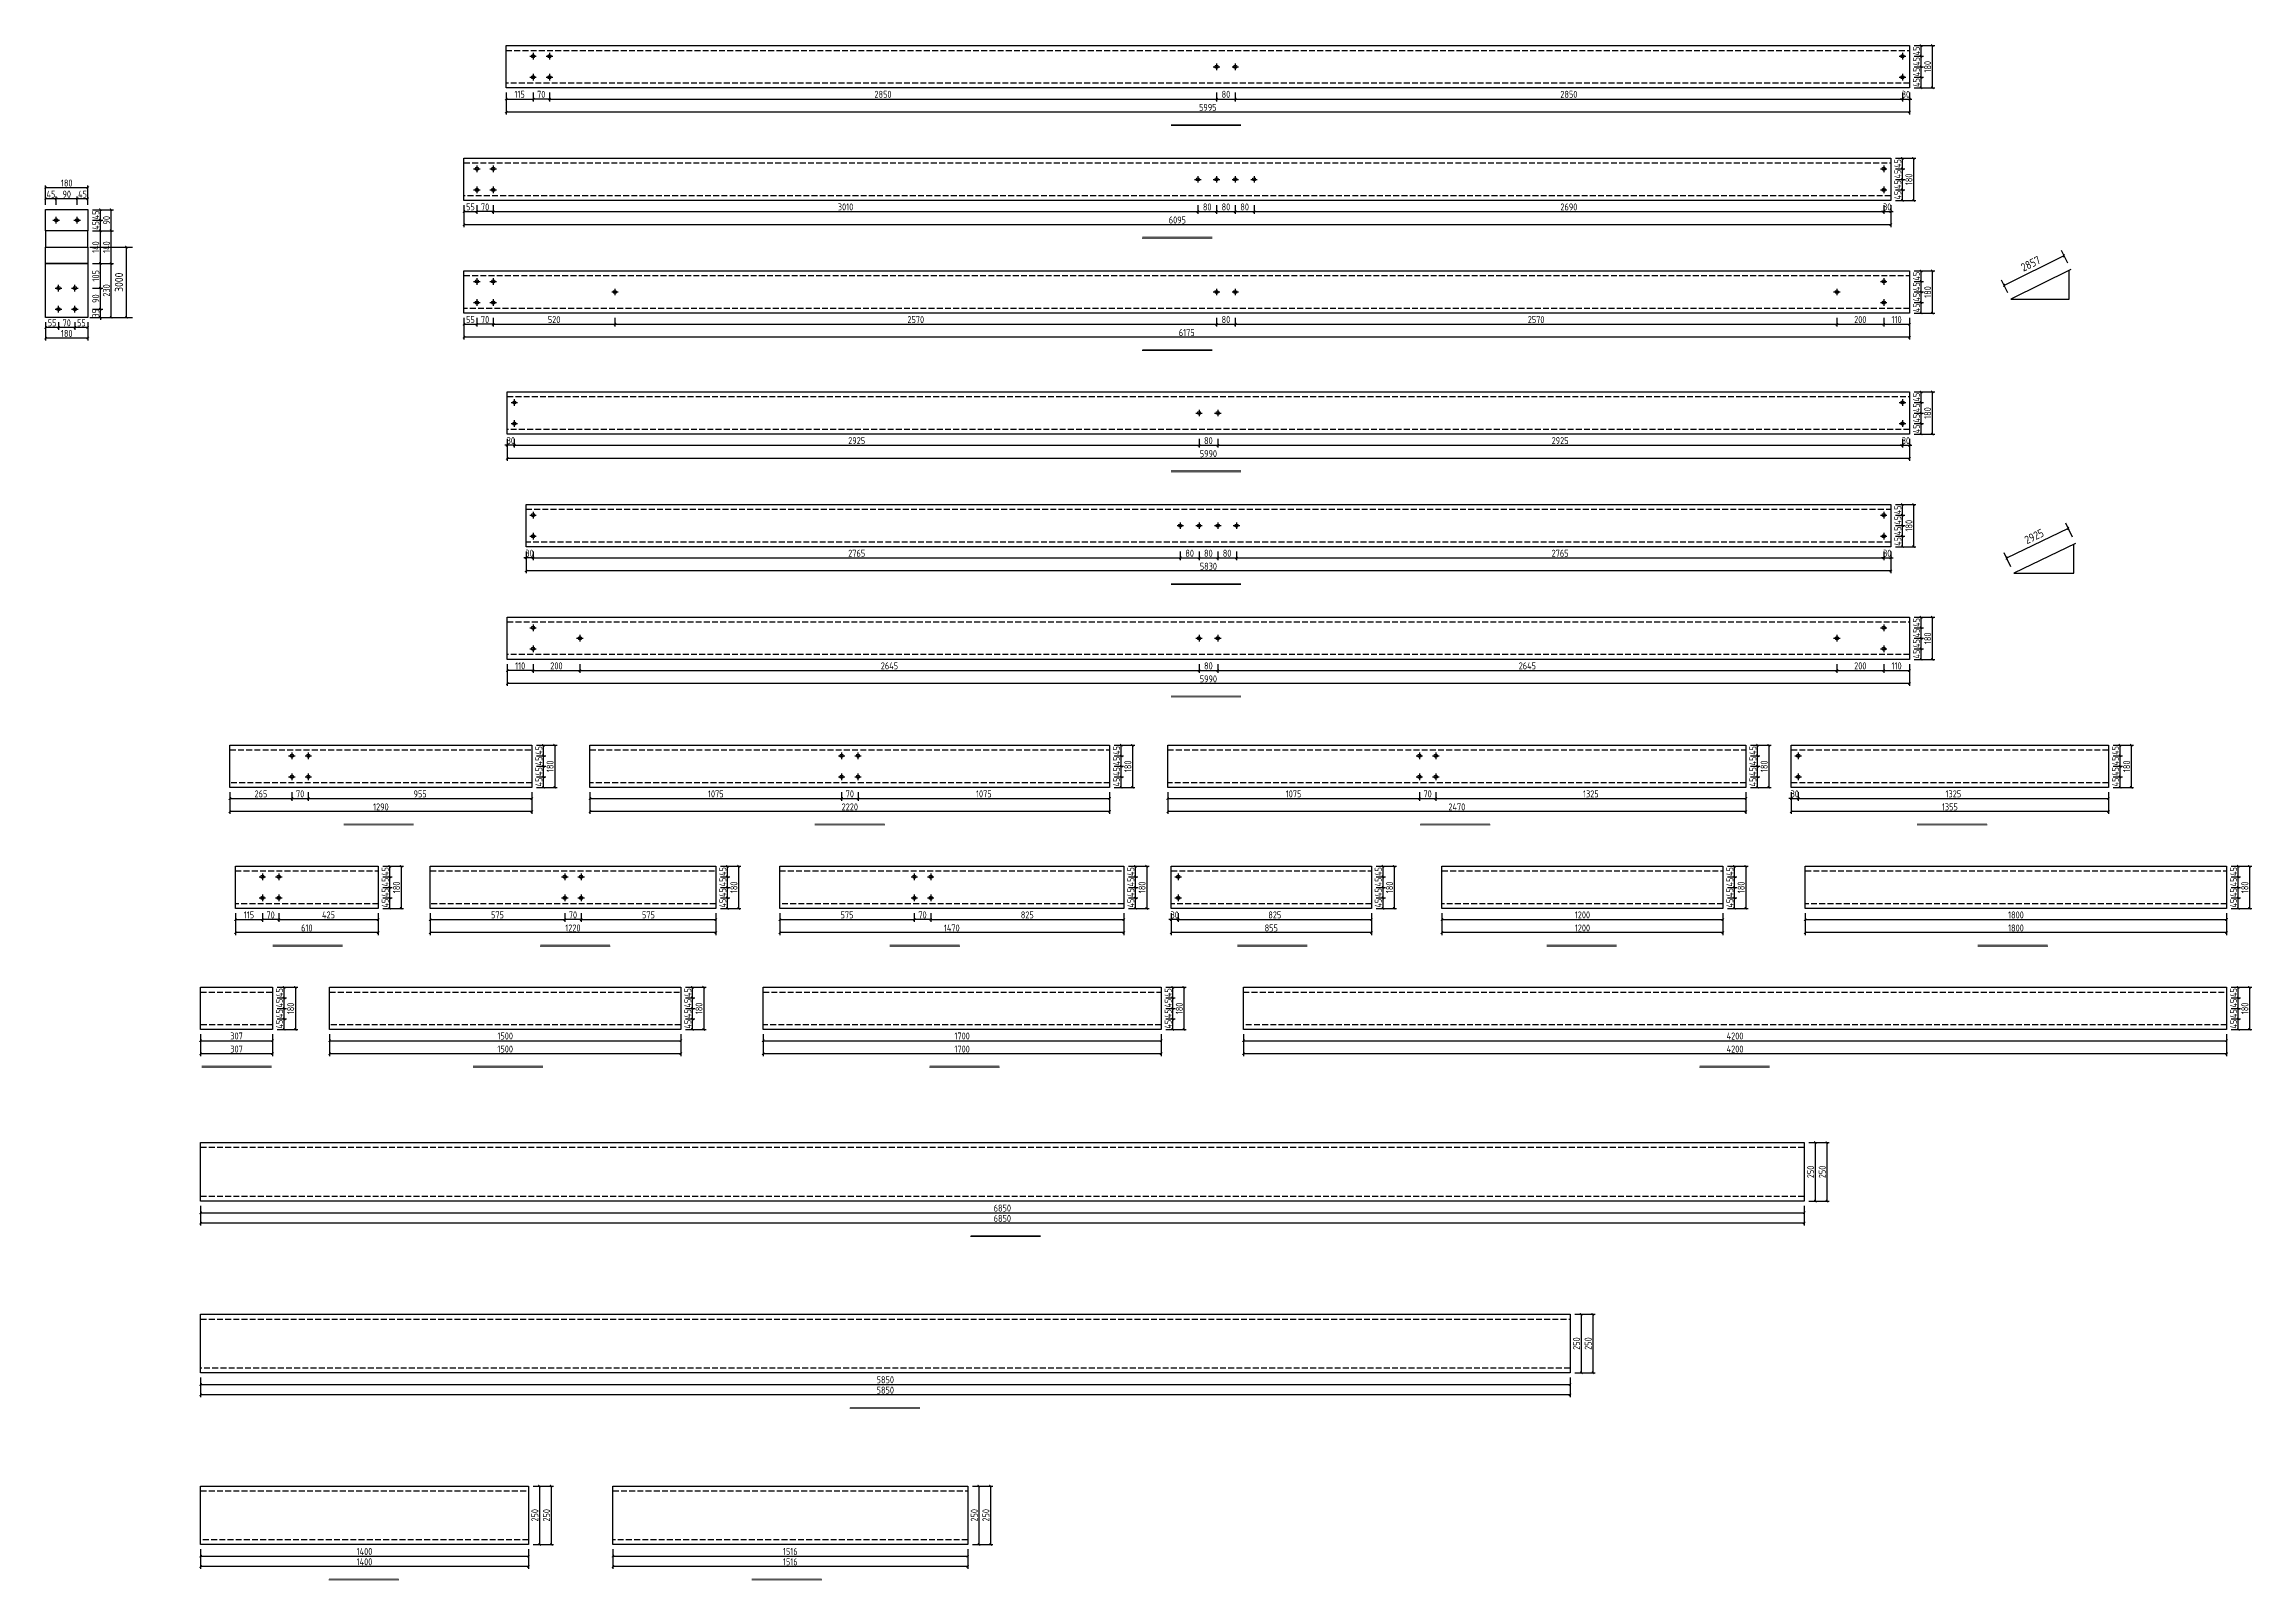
# Model space of a CAD drawing. Extents: x -196983 to 471790, y -783661 to 190401.
# Drawn here: x 206353 to 300664, y -159092 to -93494 of the extents above; entities that cross this region are included whole.
import ezdxf

# ---------------------------------------------------------------- set-up
doc = ezdxf.new("R2010")
doc.units = 0
doc.header["$LTSCALE"] = 1000
doc.header["$MEASUREMENT"] = 0
doc.linetypes.add('DASH', pattern=[0.35, 0.25, -0.1])
doc.layers.add('_TCH_MASK', color=7, linetype='Continuous')
doc.styles.get("Standard").update_dxf_attribs({"font": 'gbenor.shx', "bigfont": 'gbcbig.shx'})
doc.dimstyles.get("Standard").update_dxf_attribs({"dimscale": 100, "dimtxt": 3.5, "dimasz": 1, "dimexe": 2.5, "dimexo": 3, "dimgap": 1.5, "dimtad": 1, "dimdec": 0, "dimzin": 0, "dimdsep": 46, "dimtxsty": 'Standard', "dimblk": 'ARCHTICK', "dimcen": 0.09, "dimadec": 0, "dimazin": 0, "dimtfac": 1, "dimtdec": 0, "dimtix": 1, "dimtmove": 2, "dimatfit": 3, "dimfxl": 1, "dimtolj": 1, "dimtzin": 0, "dimarcsym": 0})

msp = doc.modelspace()

# ---------------------------------------------------------------- blocks, each defined once
blk = doc.blocks.new('_ArchTick')
at = {"color": 0, "linetype": 'ByBlock', "const_width": 0.4}
blk.add_lwpolyline([(-0.5, -0.5), (0.5, 0.5)], dxfattribs=at)
blk = doc.blocks.new('*D1265')
at = {"layer": '_TCH_MASK', "color": 0, "lineweight": -2}
for p, q in [((213037, -157784), (213037, -158179)), ((213037, -158079), (227037, -158079)), ((227037, -157784), (227037, -158179))]:
    blk.add_line(p, q, dxfattribs=at)
at = {"layer": 'Defpoints', "color": 0}
for p in [(213037, -157584), (227037, -157584), (227037, -158079)]:
    blk.add_point(p, dxfattribs=at)
at = {"layer": '_TCH_MASK', "color": 0, "lineweight": -2, "xscale": 100, "yscale": 100, "zscale": 100, "rotation": 180}
blk.add_blockref('_ArchTick', (213037, -158079), dxfattribs=at)
at = {"layer": '_TCH_MASK', "color": 0, "lineweight": -2, "xscale": 100, "yscale": 100, "zscale": 100}
blk.add_blockref('_ArchTick', (227037, -158079), dxfattribs=at)
at = {"layer": '_TCH_MASK', "color": 0, "lineweight": 15, "insert": (220037, -157879), "char_height": 300, "attachment_point": 5}
blk.add_mtext('\\A1;1400', dxfattribs=at)
blk = doc.blocks.new('*D1266')
at = {"layer": '_TCH_MASK', "color": 0, "lineweight": -2}
for p, q in [((213037, -157784), (213037, -158621)), ((227037, -157784), (227037, -158621)), ((227037, -158521), (213037, -158521))]:
    blk.add_line(p, q, dxfattribs=at)
at = {"layer": 'Defpoints', "color": 0}
for p in [(213037, -157584), (227037, -157584), (213037, -158521)]:
    blk.add_point(p, dxfattribs=at)
at = {"layer": '_TCH_MASK', "color": 0, "lineweight": -2, "xscale": 100, "yscale": 100, "zscale": 100, "rotation": 180}
blk.add_blockref('_ArchTick', (213037, -158521), dxfattribs=at)
at = {"layer": '_TCH_MASK', "color": 0, "lineweight": -2, "xscale": 100, "yscale": 100, "zscale": 100}
blk.add_blockref('_ArchTick', (227037, -158521), dxfattribs=at)
at = {"layer": '_TCH_MASK', "color": 0, "lineweight": 15, "insert": (220037, -158321), "char_height": 300, "attachment_point": 5}
blk.add_mtext('\\A1;1400', dxfattribs=at)
blk = doc.blocks.new('*D1261')
at = {"layer": '_TCH_MASK', "color": 0, "lineweight": -2}
for p, q in [((227237, -155084), (227616, -155084)), ((227516, -155084), (227516, -157584)), ((227237, -157584), (227616, -157584))]:
    blk.add_line(p, q, dxfattribs=at)
at = {"layer": 'Defpoints', "color": 0}
for p in [(227037, -155084), (227037, -157584), (227516, -157584)]:
    blk.add_point(p, dxfattribs=at)
at = {"layer": '_TCH_MASK', "color": 0, "lineweight": -2, "xscale": 100, "yscale": 100, "zscale": 100}
for p, rotation in [((227516, -155084), 90), ((227516, -157584), 270)]:
    blk.add_blockref('_ArchTick', p, dxfattribs=dict(at, rotation=rotation))
at = {"layer": '_TCH_MASK', "color": 0, "lineweight": 15, "insert": (227316, -156334), "char_height": 300, "attachment_point": 5, "rotation": 90}
blk.add_mtext('\\A1;250', dxfattribs=at)
blk = doc.blocks.new('*D1267')
at = {"layer": '_TCH_MASK', "color": 0, "lineweight": -2}
for p, q in [((227237, -155084), (228114, -155084)), ((228014, -155084), (228014, -157584)), ((227237, -157584), (228114, -157584))]:
    blk.add_line(p, q, dxfattribs=at)
at = {"layer": 'Defpoints', "color": 0}
for p in [(227037, -155084), (227037, -157584), (228014, -157584)]:
    blk.add_point(p, dxfattribs=at)
at = {"layer": '_TCH_MASK', "color": 0, "lineweight": -2, "xscale": 100, "yscale": 100, "zscale": 100}
for p, rotation in [((228014, -155084), 90), ((228014, -157584), 270)]:
    blk.add_blockref('_ArchTick', p, dxfattribs=dict(at, rotation=rotation))
at = {"layer": '_TCH_MASK', "color": 0, "lineweight": 15, "insert": (227814, -156334), "char_height": 300, "attachment_point": 5, "rotation": 90}
blk.add_mtext('\\A1;250', dxfattribs=at)
blk = doc.blocks.new('*D1268')
at = {"layer": '_TCH_MASK', "color": 0, "lineweight": -2}
for p, q in [((230648, -157784), (230648, -158179)), ((230648, -158079), (245808, -158079)), ((245808, -157784), (245808, -158179))]:
    blk.add_line(p, q, dxfattribs=at)
at = {"layer": 'Defpoints', "color": 0}
for p in [(230648, -157584), (245808, -157584), (245808, -158079)]:
    blk.add_point(p, dxfattribs=at)
at = {"layer": '_TCH_MASK', "color": 0, "lineweight": -2, "xscale": 100, "yscale": 100, "zscale": 100, "rotation": 180}
blk.add_blockref('_ArchTick', (230648, -158079), dxfattribs=at)
at = {"layer": '_TCH_MASK', "color": 0, "lineweight": -2, "xscale": 100, "yscale": 100, "zscale": 100}
blk.add_blockref('_ArchTick', (245808, -158079), dxfattribs=at)
at = {"layer": '_TCH_MASK', "color": 0, "lineweight": 15, "insert": (238228, -157879), "char_height": 300, "attachment_point": 5}
blk.add_mtext('\\A1;1516', dxfattribs=at)
blk = doc.blocks.new('*D1269')
at = {"layer": '_TCH_MASK', "color": 0, "lineweight": -2}
for p, q in [((230648, -157784), (230648, -158621)), ((245808, -157784), (245808, -158621)), ((245808, -158521), (230648, -158521))]:
    blk.add_line(p, q, dxfattribs=at)
at = {"layer": 'Defpoints', "color": 0}
for p in [(230648, -157584), (245808, -157584), (230648, -158521)]:
    blk.add_point(p, dxfattribs=at)
at = {"layer": '_TCH_MASK', "color": 0, "lineweight": -2, "xscale": 100, "yscale": 100, "zscale": 100, "rotation": 180}
blk.add_blockref('_ArchTick', (230648, -158521), dxfattribs=at)
at = {"layer": '_TCH_MASK', "color": 0, "lineweight": -2, "xscale": 100, "yscale": 100, "zscale": 100}
blk.add_blockref('_ArchTick', (245808, -158521), dxfattribs=at)
at = {"layer": '_TCH_MASK', "color": 0, "lineweight": 15, "insert": (238228, -158321), "char_height": 300, "attachment_point": 5}
blk.add_mtext('\\A1;1516', dxfattribs=at)
blk = doc.blocks.new('*D1262')
at = {"layer": '_TCH_MASK', "color": 0, "lineweight": -2}
for p, q in [((246008, -155084), (246387, -155084)), ((246287, -155084), (246287, -157584)), ((246008, -157584), (246387, -157584))]:
    blk.add_line(p, q, dxfattribs=at)
at = {"layer": 'Defpoints', "color": 0}
for p in [(245808, -155084), (245808, -157584), (246287, -157584)]:
    blk.add_point(p, dxfattribs=at)
at = {"layer": '_TCH_MASK', "color": 0, "lineweight": -2, "xscale": 100, "yscale": 100, "zscale": 100}
for p, rotation in [((246287, -155084), 90), ((246287, -157584), 270)]:
    blk.add_blockref('_ArchTick', p, dxfattribs=dict(at, rotation=rotation))
at = {"layer": '_TCH_MASK', "color": 0, "lineweight": 15, "insert": (246087, -156334), "char_height": 300, "attachment_point": 5, "rotation": 90}
blk.add_mtext('\\A1;250', dxfattribs=at)
blk = doc.blocks.new('*D1270')
at = {"layer": '_TCH_MASK', "color": 0, "lineweight": -2}
for p, q in [((246008, -155084), (246885, -155084)), ((246785, -155084), (246785, -157584)), ((246008, -157584), (246885, -157584))]:
    blk.add_line(p, q, dxfattribs=at)
at = {"layer": 'Defpoints', "color": 0}
for p in [(245808, -155084), (245808, -157584), (246785, -157584)]:
    blk.add_point(p, dxfattribs=at)
at = {"layer": '_TCH_MASK', "color": 0, "lineweight": -2, "xscale": 100, "yscale": 100, "zscale": 100}
for p, rotation in [((246785, -155084), 90), ((246785, -157584), 270)]:
    blk.add_blockref('_ArchTick', p, dxfattribs=dict(at, rotation=rotation))
at = {"layer": '_TCH_MASK', "color": 0, "lineweight": 15, "insert": (246585, -156334), "char_height": 300, "attachment_point": 5, "rotation": 90}
blk.add_mtext('\\A1;250', dxfattribs=at)
blk = doc.blocks.new('*D1233')
at = {"layer": '_TCH_MASK', "color": 0, "lineweight": -2}
for p, q in [((257587, -135782), (257587, -136718)), ((299587, -135782), (299587, -136718)), ((299587, -136618), (257587, -136618))]:
    blk.add_line(p, q, dxfattribs=at)
at = {"layer": 'Defpoints', "color": 0}
for p in [(257587, -135582), (299587, -135582), (257587, -136618)]:
    blk.add_point(p, dxfattribs=at)
at = {"layer": '_TCH_MASK', "color": 0, "lineweight": -2, "xscale": 100, "yscale": 100, "zscale": 100, "rotation": 180}
blk.add_blockref('_ArchTick', (257587, -136618), dxfattribs=at)
at = {"layer": '_TCH_MASK', "color": 0, "lineweight": -2, "xscale": 100, "yscale": 100, "zscale": 100}
blk.add_blockref('_ArchTick', (299587, -136618), dxfattribs=at)
at = {"layer": '_TCH_MASK', "color": 0, "lineweight": 15, "insert": (278587, -136418), "char_height": 300, "attachment_point": 5}
blk.add_mtext('\\A1;4200', dxfattribs=at)
blk = doc.blocks.new('*D1231')
at = {"layer": '_TCH_MASK', "color": 0, "lineweight": -2}
for p, q in [((299787, -135132), (300185, -135132)), ((299787, -135582), (300185, -135582)), ((300085, -135582), (300085, -135132))]:
    blk.add_line(p, q, dxfattribs=at)
at = {"layer": 'Defpoints', "color": 0}
for p in [(299587, -135132), (299587, -135582), (300085, -135132)]:
    blk.add_point(p, dxfattribs=at)
at = {"layer": '_TCH_MASK', "color": 0, "lineweight": -2, "xscale": 100, "yscale": 100, "zscale": 100}
for p, rotation in [((300085, -135132), 90), ((300085, -135582), 270)]:
    blk.add_blockref('_ArchTick', p, dxfattribs=dict(at, rotation=rotation))
at = {"layer": '_TCH_MASK', "color": 0, "lineweight": 15, "insert": (299885, -135357), "char_height": 300, "attachment_point": 5, "rotation": 90}
blk.add_mtext('\\A1;45', dxfattribs=at)
blk = doc.blocks.new('*D1234')
at = {"layer": '_TCH_MASK', "color": 0, "lineweight": -2}
for p, q in [((299787, -134682), (300185, -134682)), ((300085, -135132), (300085, -134682)), ((299787, -135132), (300185, -135132))]:
    blk.add_line(p, q, dxfattribs=at)
at = {"layer": 'Defpoints', "color": 0}
for p in [(299587, -134682), (300085, -134682), (299587, -135132)]:
    blk.add_point(p, dxfattribs=at)
at = {"layer": '_TCH_MASK', "color": 0, "lineweight": -2, "xscale": 100, "yscale": 100, "zscale": 100}
for p, rotation in [((300085, -134682), 90), ((300085, -135132), 270)]:
    blk.add_blockref('_ArchTick', p, dxfattribs=dict(at, rotation=rotation))
at = {"layer": '_TCH_MASK', "color": 0, "lineweight": 15, "insert": (299885, -134907), "char_height": 300, "attachment_point": 5, "rotation": 90}
blk.add_mtext('\\A1;45', dxfattribs=at)
blk = doc.blocks.new('*D1235')
at = {"layer": '_TCH_MASK', "color": 0, "lineweight": -2}
for p, q in [((299787, -134232), (300185, -134232)), ((299787, -134682), (300185, -134682)), ((300085, -134682), (300085, -134232))]:
    blk.add_line(p, q, dxfattribs=at)
at = {"layer": 'Defpoints', "color": 0}
for p in [(299587, -134232), (299587, -134682), (300085, -134232)]:
    blk.add_point(p, dxfattribs=at)
at = {"layer": '_TCH_MASK', "color": 0, "lineweight": -2, "xscale": 100, "yscale": 100, "zscale": 100}
for p, rotation in [((300085, -134232), 90), ((300085, -134682), 270)]:
    blk.add_blockref('_ArchTick', p, dxfattribs=dict(at, rotation=rotation))
at = {"layer": '_TCH_MASK', "color": 0, "lineweight": 15, "insert": (299885, -134457), "char_height": 300, "attachment_point": 5, "rotation": 90}
blk.add_mtext('\\A1;45', dxfattribs=at)
blk = doc.blocks.new('*D1236')
at = {"layer": '_TCH_MASK', "color": 0, "lineweight": -2}
for p, q in [((299787, -133782), (300185, -133782)), ((300085, -134232), (300085, -133782)), ((299787, -134232), (300185, -134232))]:
    blk.add_line(p, q, dxfattribs=at)
at = {"layer": 'Defpoints', "color": 0}
for p in [(299587, -133782), (300085, -133782), (299587, -134232)]:
    blk.add_point(p, dxfattribs=at)
at = {"layer": '_TCH_MASK', "color": 0, "lineweight": -2, "xscale": 100, "yscale": 100, "zscale": 100}
for p, rotation in [((300085, -133782), 90), ((300085, -134232), 270)]:
    blk.add_blockref('_ArchTick', p, dxfattribs=dict(at, rotation=rotation))
at = {"layer": '_TCH_MASK', "color": 0, "lineweight": 15, "insert": (299885, -134007), "char_height": 300, "attachment_point": 5, "rotation": 90}
blk.add_mtext('\\A1;45', dxfattribs=at)
blk = doc.blocks.new('*D1237')
at = {"layer": '_TCH_MASK', "color": 0, "lineweight": -2}
for p, q in [((299787, -133782), (300664, -133782)), ((300564, -133782), (300564, -135582)), ((299787, -135582), (300664, -135582))]:
    blk.add_line(p, q, dxfattribs=at)
at = {"layer": 'Defpoints', "color": 0}
for p in [(299587, -133782), (299587, -135582), (300564, -135582)]:
    blk.add_point(p, dxfattribs=at)
at = {"layer": '_TCH_MASK', "color": 0, "lineweight": -2, "xscale": 100, "yscale": 100, "zscale": 100}
for p, rotation in [((300564, -133782), 90), ((300564, -135582), 270)]:
    blk.add_blockref('_ArchTick', p, dxfattribs=dict(at, rotation=rotation))
at = {"layer": '_TCH_MASK', "color": 0, "lineweight": 15, "insert": (300364, -134682), "char_height": 300, "attachment_point": 5, "rotation": 90}
blk.add_mtext('\\A1;180', dxfattribs=at)
blk = doc.blocks.new('*D1232')
at = {"layer": '_TCH_MASK', "color": 0, "lineweight": -2}
for p, q in [((257587, -135782), (257587, -136161)), ((299587, -135782), (299587, -136161)), ((257587, -136061), (299587, -136061))]:
    blk.add_line(p, q, dxfattribs=at)
at = {"layer": 'Defpoints', "color": 0}
for p in [(257587, -135582), (299587, -135582), (299587, -136061)]:
    blk.add_point(p, dxfattribs=at)
at = {"layer": '_TCH_MASK', "color": 0, "lineweight": -2, "xscale": 100, "yscale": 100, "zscale": 100, "rotation": 180}
blk.add_blockref('_ArchTick', (257587, -136061), dxfattribs=at)
at = {"layer": '_TCH_MASK', "color": 0, "lineweight": -2, "xscale": 100, "yscale": 100, "zscale": 100}
blk.add_blockref('_ArchTick', (299587, -136061), dxfattribs=at)
at = {"layer": '_TCH_MASK', "color": 0, "lineweight": 15, "insert": (278587, -135861), "char_height": 300, "attachment_point": 5}
blk.add_mtext('\\A1;4200', dxfattribs=at)
blk = doc.blocks.new('*D1241')
at = {"layer": '_TCH_MASK', "color": 0, "lineweight": -2}
for p, q in [((237068, -135782), (237068, -136718)), ((254068, -135782), (254068, -136718)), ((254068, -136618), (237068, -136618))]:
    blk.add_line(p, q, dxfattribs=at)
at = {"layer": 'Defpoints', "color": 0}
for p in [(237068, -135582), (254068, -135582), (237068, -136618)]:
    blk.add_point(p, dxfattribs=at)
at = {"layer": '_TCH_MASK', "color": 0, "lineweight": -2, "xscale": 100, "yscale": 100, "zscale": 100, "rotation": 180}
blk.add_blockref('_ArchTick', (237068, -136618), dxfattribs=at)
at = {"layer": '_TCH_MASK', "color": 0, "lineweight": -2, "xscale": 100, "yscale": 100, "zscale": 100}
blk.add_blockref('_ArchTick', (254068, -136618), dxfattribs=at)
at = {"layer": '_TCH_MASK', "color": 0, "lineweight": 15, "insert": (245568, -136418), "char_height": 300, "attachment_point": 5}
blk.add_mtext('\\A1;1700', dxfattribs=at)
blk = doc.blocks.new('*D1239')
at = {"layer": '_TCH_MASK', "color": 0, "lineweight": -2}
for p, q in [((254268, -135132), (254667, -135132)), ((254268, -135582), (254667, -135582)), ((254567, -135582), (254567, -135132))]:
    blk.add_line(p, q, dxfattribs=at)
at = {"layer": 'Defpoints', "color": 0}
for p in [(254068, -135132), (254068, -135582), (254567, -135132)]:
    blk.add_point(p, dxfattribs=at)
at = {"layer": '_TCH_MASK', "color": 0, "lineweight": -2, "xscale": 100, "yscale": 100, "zscale": 100}
for p, rotation in [((254567, -135132), 90), ((254567, -135582), 270)]:
    blk.add_blockref('_ArchTick', p, dxfattribs=dict(at, rotation=rotation))
at = {"layer": '_TCH_MASK', "color": 0, "lineweight": 15, "insert": (254367, -135357), "char_height": 300, "attachment_point": 5, "rotation": 90}
blk.add_mtext('\\A1;45', dxfattribs=at)
blk = doc.blocks.new('*D1242')
at = {"layer": '_TCH_MASK', "color": 0, "lineweight": -2}
for p, q in [((254268, -134682), (254667, -134682)), ((254567, -135132), (254567, -134682)), ((254268, -135132), (254667, -135132))]:
    blk.add_line(p, q, dxfattribs=at)
at = {"layer": 'Defpoints', "color": 0}
for p in [(254068, -134682), (254567, -134682), (254068, -135132)]:
    blk.add_point(p, dxfattribs=at)
at = {"layer": '_TCH_MASK', "color": 0, "lineweight": -2, "xscale": 100, "yscale": 100, "zscale": 100}
for p, rotation in [((254567, -134682), 90), ((254567, -135132), 270)]:
    blk.add_blockref('_ArchTick', p, dxfattribs=dict(at, rotation=rotation))
at = {"layer": '_TCH_MASK', "color": 0, "lineweight": 15, "insert": (254367, -134907), "char_height": 300, "attachment_point": 5, "rotation": 90}
blk.add_mtext('\\A1;45', dxfattribs=at)
blk = doc.blocks.new('*D1243')
at = {"layer": '_TCH_MASK', "color": 0, "lineweight": -2}
for p, q in [((254268, -134232), (254667, -134232)), ((254268, -134682), (254667, -134682)), ((254567, -134682), (254567, -134232))]:
    blk.add_line(p, q, dxfattribs=at)
at = {"layer": 'Defpoints', "color": 0}
for p in [(254068, -134232), (254068, -134682), (254567, -134232)]:
    blk.add_point(p, dxfattribs=at)
at = {"layer": '_TCH_MASK', "color": 0, "lineweight": -2, "xscale": 100, "yscale": 100, "zscale": 100}
for p, rotation in [((254567, -134232), 90), ((254567, -134682), 270)]:
    blk.add_blockref('_ArchTick', p, dxfattribs=dict(at, rotation=rotation))
at = {"layer": '_TCH_MASK', "color": 0, "lineweight": 15, "insert": (254367, -134457), "char_height": 300, "attachment_point": 5, "rotation": 90}
blk.add_mtext('\\A1;45', dxfattribs=at)
blk = doc.blocks.new('*D1244')
at = {"layer": '_TCH_MASK', "color": 0, "lineweight": -2}
for p, q in [((254268, -133782), (254667, -133782)), ((254567, -134232), (254567, -133782)), ((254268, -134232), (254667, -134232))]:
    blk.add_line(p, q, dxfattribs=at)
at = {"layer": 'Defpoints', "color": 0}
for p in [(254068, -133782), (254567, -133782), (254068, -134232)]:
    blk.add_point(p, dxfattribs=at)
at = {"layer": '_TCH_MASK', "color": 0, "lineweight": -2, "xscale": 100, "yscale": 100, "zscale": 100}
for p, rotation in [((254567, -133782), 90), ((254567, -134232), 270)]:
    blk.add_blockref('_ArchTick', p, dxfattribs=dict(at, rotation=rotation))
at = {"layer": '_TCH_MASK', "color": 0, "lineweight": 15, "insert": (254367, -134007), "char_height": 300, "attachment_point": 5, "rotation": 90}
blk.add_mtext('\\A1;45', dxfattribs=at)
blk = doc.blocks.new('*D1245')
at = {"layer": '_TCH_MASK', "color": 0, "lineweight": -2}
for p, q in [((254268, -133782), (255146, -133782)), ((255046, -133782), (255046, -135582)), ((254268, -135582), (255146, -135582))]:
    blk.add_line(p, q, dxfattribs=at)
at = {"layer": 'Defpoints', "color": 0}
for p in [(254068, -133782), (254068, -135582), (255046, -135582)]:
    blk.add_point(p, dxfattribs=at)
at = {"layer": '_TCH_MASK', "color": 0, "lineweight": -2, "xscale": 100, "yscale": 100, "zscale": 100}
for p, rotation in [((255046, -133782), 90), ((255046, -135582), 270)]:
    blk.add_blockref('_ArchTick', p, dxfattribs=dict(at, rotation=rotation))
at = {"layer": '_TCH_MASK', "color": 0, "lineweight": 15, "insert": (254846, -134682), "char_height": 300, "attachment_point": 5, "rotation": 90}
blk.add_mtext('\\A1;180', dxfattribs=at)
blk = doc.blocks.new('*D1240')
at = {"layer": '_TCH_MASK', "color": 0, "lineweight": -2}
for p, q in [((237068, -135782), (237068, -136161)), ((254068, -135782), (254068, -136161)), ((237068, -136061), (254068, -136061))]:
    blk.add_line(p, q, dxfattribs=at)
at = {"layer": 'Defpoints', "color": 0}
for p in [(237068, -135582), (254068, -135582), (254068, -136061)]:
    blk.add_point(p, dxfattribs=at)
at = {"layer": '_TCH_MASK', "color": 0, "lineweight": -2, "xscale": 100, "yscale": 100, "zscale": 100, "rotation": 180}
blk.add_blockref('_ArchTick', (237068, -136061), dxfattribs=at)
at = {"layer": '_TCH_MASK', "color": 0, "lineweight": -2, "xscale": 100, "yscale": 100, "zscale": 100}
blk.add_blockref('_ArchTick', (254068, -136061), dxfattribs=at)
at = {"layer": '_TCH_MASK', "color": 0, "lineweight": 15, "insert": (245568, -135861), "char_height": 300, "attachment_point": 5}
blk.add_mtext('\\A1;1700', dxfattribs=at)
blk = doc.blocks.new('*D1248')
at = {"layer": '_TCH_MASK', "color": 0, "lineweight": -2}
for p, q in [((218549, -135782), (218549, -136718)), ((233549, -135782), (233549, -136718)), ((233549, -136618), (218549, -136618))]:
    blk.add_line(p, q, dxfattribs=at)
at = {"layer": 'Defpoints', "color": 0}
for p in [(218549, -135582), (233549, -135582), (218549, -136618)]:
    blk.add_point(p, dxfattribs=at)
at = {"layer": '_TCH_MASK', "color": 0, "lineweight": -2, "xscale": 100, "yscale": 100, "zscale": 100, "rotation": 180}
blk.add_blockref('_ArchTick', (218549, -136618), dxfattribs=at)
at = {"layer": '_TCH_MASK', "color": 0, "lineweight": -2, "xscale": 100, "yscale": 100, "zscale": 100}
blk.add_blockref('_ArchTick', (233549, -136618), dxfattribs=at)
at = {"layer": '_TCH_MASK', "color": 0, "lineweight": 15, "insert": (226049, -136418), "char_height": 300, "attachment_point": 5}
blk.add_mtext('\\A1;1500', dxfattribs=at)
blk = doc.blocks.new('*D1246')
at = {"layer": '_TCH_MASK', "color": 0, "lineweight": -2}
for p, q in [((233749, -135132), (234148, -135132)), ((233749, -135582), (234148, -135582)), ((234048, -135582), (234048, -135132))]:
    blk.add_line(p, q, dxfattribs=at)
at = {"layer": 'Defpoints', "color": 0}
for p in [(233549, -135132), (233549, -135582), (234048, -135132)]:
    blk.add_point(p, dxfattribs=at)
at = {"layer": '_TCH_MASK', "color": 0, "lineweight": -2, "xscale": 100, "yscale": 100, "zscale": 100}
for p, rotation in [((234048, -135132), 90), ((234048, -135582), 270)]:
    blk.add_blockref('_ArchTick', p, dxfattribs=dict(at, rotation=rotation))
at = {"layer": '_TCH_MASK', "color": 0, "lineweight": 15, "insert": (233848, -135357), "char_height": 300, "attachment_point": 5, "rotation": 90}
blk.add_mtext('\\A1;45', dxfattribs=at)
blk = doc.blocks.new('*D1249')
at = {"layer": '_TCH_MASK', "color": 0, "lineweight": -2}
for p, q in [((233749, -134682), (234148, -134682)), ((234048, -135132), (234048, -134682)), ((233749, -135132), (234148, -135132))]:
    blk.add_line(p, q, dxfattribs=at)
at = {"layer": 'Defpoints', "color": 0}
for p in [(233549, -134682), (234048, -134682), (233549, -135132)]:
    blk.add_point(p, dxfattribs=at)
at = {"layer": '_TCH_MASK', "color": 0, "lineweight": -2, "xscale": 100, "yscale": 100, "zscale": 100}
for p, rotation in [((234048, -134682), 90), ((234048, -135132), 270)]:
    blk.add_blockref('_ArchTick', p, dxfattribs=dict(at, rotation=rotation))
at = {"layer": '_TCH_MASK', "color": 0, "lineweight": 15, "insert": (233848, -134907), "char_height": 300, "attachment_point": 5, "rotation": 90}
blk.add_mtext('\\A1;45', dxfattribs=at)
blk = doc.blocks.new('*D1250')
at = {"layer": '_TCH_MASK', "color": 0, "lineweight": -2}
for p, q in [((233749, -134232), (234148, -134232)), ((233749, -134682), (234148, -134682)), ((234048, -134682), (234048, -134232))]:
    blk.add_line(p, q, dxfattribs=at)
at = {"layer": 'Defpoints', "color": 0}
for p in [(233549, -134232), (233549, -134682), (234048, -134232)]:
    blk.add_point(p, dxfattribs=at)
at = {"layer": '_TCH_MASK', "color": 0, "lineweight": -2, "xscale": 100, "yscale": 100, "zscale": 100}
for p, rotation in [((234048, -134232), 90), ((234048, -134682), 270)]:
    blk.add_blockref('_ArchTick', p, dxfattribs=dict(at, rotation=rotation))
at = {"layer": '_TCH_MASK', "color": 0, "lineweight": 15, "insert": (233848, -134457), "char_height": 300, "attachment_point": 5, "rotation": 90}
blk.add_mtext('\\A1;45', dxfattribs=at)
blk = doc.blocks.new('*D1251')
at = {"layer": '_TCH_MASK', "color": 0, "lineweight": -2}
for p, q in [((233749, -133782), (234148, -133782)), ((234048, -134232), (234048, -133782)), ((233749, -134232), (234148, -134232))]:
    blk.add_line(p, q, dxfattribs=at)
at = {"layer": 'Defpoints', "color": 0}
for p in [(233549, -133782), (234048, -133782), (233549, -134232)]:
    blk.add_point(p, dxfattribs=at)
at = {"layer": '_TCH_MASK', "color": 0, "lineweight": -2, "xscale": 100, "yscale": 100, "zscale": 100}
for p, rotation in [((234048, -133782), 90), ((234048, -134232), 270)]:
    blk.add_blockref('_ArchTick', p, dxfattribs=dict(at, rotation=rotation))
at = {"layer": '_TCH_MASK', "color": 0, "lineweight": 15, "insert": (233848, -134007), "char_height": 300, "attachment_point": 5, "rotation": 90}
blk.add_mtext('\\A1;45', dxfattribs=at)
blk = doc.blocks.new('*D1252')
at = {"layer": '_TCH_MASK', "color": 0, "lineweight": -2}
for p, q in [((233749, -133782), (234627, -133782)), ((234527, -133782), (234527, -135582)), ((233749, -135582), (234627, -135582))]:
    blk.add_line(p, q, dxfattribs=at)
at = {"layer": 'Defpoints', "color": 0}
for p in [(233549, -133782), (233549, -135582), (234527, -135582)]:
    blk.add_point(p, dxfattribs=at)
at = {"layer": '_TCH_MASK', "color": 0, "lineweight": -2, "xscale": 100, "yscale": 100, "zscale": 100}
for p, rotation in [((234527, -133782), 90), ((234527, -135582), 270)]:
    blk.add_blockref('_ArchTick', p, dxfattribs=dict(at, rotation=rotation))
at = {"layer": '_TCH_MASK', "color": 0, "lineweight": 15, "insert": (234327, -134682), "char_height": 300, "attachment_point": 5, "rotation": 90}
blk.add_mtext('\\A1;180', dxfattribs=at)
blk = doc.blocks.new('*D1247')
at = {"layer": '_TCH_MASK', "color": 0, "lineweight": -2}
for p, q in [((218549, -135782), (218549, -136161)), ((233549, -135782), (233549, -136161)), ((218549, -136061), (233549, -136061))]:
    blk.add_line(p, q, dxfattribs=at)
at = {"layer": 'Defpoints', "color": 0}
for p in [(218549, -135582), (233549, -135582), (233549, -136061)]:
    blk.add_point(p, dxfattribs=at)
at = {"layer": '_TCH_MASK', "color": 0, "lineweight": -2, "xscale": 100, "yscale": 100, "zscale": 100, "rotation": 180}
blk.add_blockref('_ArchTick', (218549, -136061), dxfattribs=at)
at = {"layer": '_TCH_MASK', "color": 0, "lineweight": -2, "xscale": 100, "yscale": 100, "zscale": 100}
blk.add_blockref('_ArchTick', (233549, -136061), dxfattribs=at)
at = {"layer": '_TCH_MASK', "color": 0, "lineweight": 15, "insert": (226049, -135861), "char_height": 300, "attachment_point": 5}
blk.add_mtext('\\A1;1500', dxfattribs=at)
blk = doc.blocks.new('*D1255')
at = {"layer": '_TCH_MASK', "color": 0, "lineweight": -2}
for p, q in [((213037, -135782), (213037, -136718)), ((216107, -135782), (216107, -136718)), ((216107, -136618), (213037, -136618))]:
    blk.add_line(p, q, dxfattribs=at)
at = {"layer": 'Defpoints', "color": 0}
for p in [(213037, -135582), (216107, -135582), (213037, -136618)]:
    blk.add_point(p, dxfattribs=at)
at = {"layer": '_TCH_MASK', "color": 0, "lineweight": -2, "xscale": 100, "yscale": 100, "zscale": 100, "rotation": 180}
blk.add_blockref('_ArchTick', (213037, -136618), dxfattribs=at)
at = {"layer": '_TCH_MASK', "color": 0, "lineweight": -2, "xscale": 100, "yscale": 100, "zscale": 100}
blk.add_blockref('_ArchTick', (216107, -136618), dxfattribs=at)
at = {"layer": '_TCH_MASK', "color": 0, "lineweight": 15, "insert": (214572, -136418), "char_height": 300, "attachment_point": 5}
blk.add_mtext('\\A1;307', dxfattribs=at)
blk = doc.blocks.new('*D1253')
at = {"layer": '_TCH_MASK', "color": 0, "lineweight": -2}
for p, q in [((216307, -135132), (216706, -135132)), ((216307, -135582), (216706, -135582)), ((216606, -135582), (216606, -135132))]:
    blk.add_line(p, q, dxfattribs=at)
at = {"layer": 'Defpoints', "color": 0}
for p in [(216107, -135132), (216107, -135582), (216606, -135132)]:
    blk.add_point(p, dxfattribs=at)
at = {"layer": '_TCH_MASK', "color": 0, "lineweight": -2, "xscale": 100, "yscale": 100, "zscale": 100}
for p, rotation in [((216606, -135132), 90), ((216606, -135582), 270)]:
    blk.add_blockref('_ArchTick', p, dxfattribs=dict(at, rotation=rotation))
at = {"layer": '_TCH_MASK', "color": 0, "lineweight": 15, "insert": (216406, -135357), "char_height": 300, "attachment_point": 5, "rotation": 90}
blk.add_mtext('\\A1;45', dxfattribs=at)
blk = doc.blocks.new('*D1256')
at = {"layer": '_TCH_MASK', "color": 0, "lineweight": -2}
for p, q in [((216307, -134682), (216706, -134682)), ((216606, -135132), (216606, -134682)), ((216307, -135132), (216706, -135132))]:
    blk.add_line(p, q, dxfattribs=at)
at = {"layer": 'Defpoints', "color": 0}
for p in [(216107, -134682), (216606, -134682), (216107, -135132)]:
    blk.add_point(p, dxfattribs=at)
at = {"layer": '_TCH_MASK', "color": 0, "lineweight": -2, "xscale": 100, "yscale": 100, "zscale": 100}
for p, rotation in [((216606, -134682), 90), ((216606, -135132), 270)]:
    blk.add_blockref('_ArchTick', p, dxfattribs=dict(at, rotation=rotation))
at = {"layer": '_TCH_MASK', "color": 0, "lineweight": 15, "insert": (216406, -134907), "char_height": 300, "attachment_point": 5, "rotation": 90}
blk.add_mtext('\\A1;45', dxfattribs=at)
blk = doc.blocks.new('*D1257')
at = {"layer": '_TCH_MASK', "color": 0, "lineweight": -2}
for p, q in [((216307, -134232), (216706, -134232)), ((216307, -134682), (216706, -134682)), ((216606, -134682), (216606, -134232))]:
    blk.add_line(p, q, dxfattribs=at)
at = {"layer": 'Defpoints', "color": 0}
for p in [(216107, -134232), (216107, -134682), (216606, -134232)]:
    blk.add_point(p, dxfattribs=at)
at = {"layer": '_TCH_MASK', "color": 0, "lineweight": -2, "xscale": 100, "yscale": 100, "zscale": 100}
for p, rotation in [((216606, -134232), 90), ((216606, -134682), 270)]:
    blk.add_blockref('_ArchTick', p, dxfattribs=dict(at, rotation=rotation))
at = {"layer": '_TCH_MASK', "color": 0, "lineweight": 15, "insert": (216406, -134457), "char_height": 300, "attachment_point": 5, "rotation": 90}
blk.add_mtext('\\A1;45', dxfattribs=at)
blk = doc.blocks.new('*D1258')
at = {"layer": '_TCH_MASK', "color": 0, "lineweight": -2}
for p, q in [((216307, -133782), (216706, -133782)), ((216606, -134232), (216606, -133782)), ((216307, -134232), (216706, -134232))]:
    blk.add_line(p, q, dxfattribs=at)
at = {"layer": 'Defpoints', "color": 0}
for p in [(216107, -133782), (216606, -133782), (216107, -134232)]:
    blk.add_point(p, dxfattribs=at)
at = {"layer": '_TCH_MASK', "color": 0, "lineweight": -2, "xscale": 100, "yscale": 100, "zscale": 100}
for p, rotation in [((216606, -133782), 90), ((216606, -134232), 270)]:
    blk.add_blockref('_ArchTick', p, dxfattribs=dict(at, rotation=rotation))
at = {"layer": '_TCH_MASK', "color": 0, "lineweight": 15, "insert": (216406, -134007), "char_height": 300, "attachment_point": 5, "rotation": 90}
blk.add_mtext('\\A1;45', dxfattribs=at)
blk = doc.blocks.new('*D1259')
at = {"layer": '_TCH_MASK', "color": 0, "lineweight": -2}
for p, q in [((216307, -133782), (217185, -133782)), ((217085, -133782), (217085, -135582)), ((216307, -135582), (217185, -135582))]:
    blk.add_line(p, q, dxfattribs=at)
at = {"layer": 'Defpoints', "color": 0}
for p in [(216107, -133782), (216107, -135582), (217085, -135582)]:
    blk.add_point(p, dxfattribs=at)
at = {"layer": '_TCH_MASK', "color": 0, "lineweight": -2, "xscale": 100, "yscale": 100, "zscale": 100}
for p, rotation in [((217085, -133782), 90), ((217085, -135582), 270)]:
    blk.add_blockref('_ArchTick', p, dxfattribs=dict(at, rotation=rotation))
at = {"layer": '_TCH_MASK', "color": 0, "lineweight": 15, "insert": (216885, -134682), "char_height": 300, "attachment_point": 5, "rotation": 90}
blk.add_mtext('\\A1;180', dxfattribs=at)
blk = doc.blocks.new('*D1254')
at = {"layer": '_TCH_MASK', "color": 0, "lineweight": -2}
for p, q in [((213037, -135782), (213037, -136161)), ((216107, -135782), (216107, -136161)), ((213037, -136061), (216107, -136061))]:
    blk.add_line(p, q, dxfattribs=at)
at = {"layer": 'Defpoints', "color": 0}
for p in [(213037, -135582), (216107, -135582), (216107, -136061)]:
    blk.add_point(p, dxfattribs=at)
at = {"layer": '_TCH_MASK', "color": 0, "lineweight": -2, "xscale": 100, "yscale": 100, "zscale": 100, "rotation": 180}
blk.add_blockref('_ArchTick', (213037, -136061), dxfattribs=at)
at = {"layer": '_TCH_MASK', "color": 0, "lineweight": -2, "xscale": 100, "yscale": 100, "zscale": 100}
blk.add_blockref('_ArchTick', (216107, -136061), dxfattribs=at)
at = {"layer": '_TCH_MASK', "color": 0, "lineweight": 15, "insert": (214572, -135861), "char_height": 300, "attachment_point": 5}
blk.add_mtext('\\A1;307', dxfattribs=at)
blk = doc.blocks.new('*D1274')
at = {"layer": '_TCH_MASK', "color": 0, "lineweight": -2}
for p, q in [((213037, -150450), (213037, -150845)), ((213037, -150745), (271537, -150745)), ((271537, -150450), (271537, -150845))]:
    blk.add_line(p, q, dxfattribs=at)
at = {"layer": 'Defpoints', "color": 0}
for p in [(213037, -150250), (271537, -150250), (271537, -150745)]:
    blk.add_point(p, dxfattribs=at)
at = {"layer": '_TCH_MASK', "color": 0, "lineweight": -2, "xscale": 100, "yscale": 100, "zscale": 100, "rotation": 180}
blk.add_blockref('_ArchTick', (213037, -150745), dxfattribs=at)
at = {"layer": '_TCH_MASK', "color": 0, "lineweight": -2, "xscale": 100, "yscale": 100, "zscale": 100}
blk.add_blockref('_ArchTick', (271537, -150745), dxfattribs=at)
at = {"layer": '_TCH_MASK', "color": 0, "lineweight": 15, "insert": (242287, -150545), "char_height": 300, "attachment_point": 5}
blk.add_mtext('\\A1;5850', dxfattribs=at)
blk = doc.blocks.new('*D1275')
at = {"layer": '_TCH_MASK', "color": 0, "lineweight": -2}
for p, q in [((213037, -150450), (213037, -151287)), ((271537, -150450), (271537, -151287)), ((271537, -151187), (213037, -151187))]:
    blk.add_line(p, q, dxfattribs=at)
at = {"layer": 'Defpoints', "color": 0}
for p in [(213037, -150250), (271537, -150250), (213037, -151187)]:
    blk.add_point(p, dxfattribs=at)
at = {"layer": '_TCH_MASK', "color": 0, "lineweight": -2, "xscale": 100, "yscale": 100, "zscale": 100, "rotation": 180}
blk.add_blockref('_ArchTick', (213037, -151187), dxfattribs=at)
at = {"layer": '_TCH_MASK', "color": 0, "lineweight": -2, "xscale": 100, "yscale": 100, "zscale": 100}
blk.add_blockref('_ArchTick', (271537, -151187), dxfattribs=at)
at = {"layer": '_TCH_MASK', "color": 0, "lineweight": 15, "insert": (242287, -150987), "char_height": 300, "attachment_point": 5}
blk.add_mtext('\\A1;5850', dxfattribs=at)
blk = doc.blocks.new('*D1264')
at = {"layer": '_TCH_MASK', "color": 0, "lineweight": -2}
for p, q in [((271737, -147750), (272116, -147750)), ((272016, -147750), (272016, -150250)), ((271737, -150250), (272116, -150250))]:
    blk.add_line(p, q, dxfattribs=at)
at = {"layer": 'Defpoints', "color": 0}
for p in [(271537, -147750), (271537, -150250), (272016, -150250)]:
    blk.add_point(p, dxfattribs=at)
at = {"layer": '_TCH_MASK', "color": 0, "lineweight": -2, "xscale": 100, "yscale": 100, "zscale": 100}
for p, rotation in [((272016, -147750), 90), ((272016, -150250), 270)]:
    blk.add_blockref('_ArchTick', p, dxfattribs=dict(at, rotation=rotation))
at = {"layer": '_TCH_MASK', "color": 0, "lineweight": 15, "insert": (271816, -149000), "char_height": 300, "attachment_point": 5, "rotation": 90}
blk.add_mtext('\\A1;250', dxfattribs=at)
blk = doc.blocks.new('*D1276')
at = {"layer": '_TCH_MASK', "color": 0, "lineweight": -2}
for p, q in [((271737, -147750), (272614, -147750)), ((272514, -147750), (272514, -150250)), ((271737, -150250), (272614, -150250))]:
    blk.add_line(p, q, dxfattribs=at)
at = {"layer": 'Defpoints', "color": 0}
for p in [(271537, -147750), (271537, -150250), (272514, -150250)]:
    blk.add_point(p, dxfattribs=at)
at = {"layer": '_TCH_MASK', "color": 0, "lineweight": -2, "xscale": 100, "yscale": 100, "zscale": 100}
for p, rotation in [((272514, -147750), 90), ((272514, -150250), 270)]:
    blk.add_blockref('_ArchTick', p, dxfattribs=dict(at, rotation=rotation))
at = {"layer": '_TCH_MASK', "color": 0, "lineweight": 15, "insert": (272314, -149000), "char_height": 300, "attachment_point": 5, "rotation": 90}
blk.add_mtext('\\A1;250', dxfattribs=at)
blk = doc.blocks.new('*D1271')
at = {"layer": '_TCH_MASK', "color": 0, "lineweight": -2}
for p, q in [((213037, -143116), (213037, -143511)), ((281537, -143116), (281537, -143511)), ((213037, -143411), (281537, -143411))]:
    blk.add_line(p, q, dxfattribs=at)
at = {"layer": 'Defpoints', "color": 0}
for p in [(213037, -142916), (281537, -142916), (281537, -143411)]:
    blk.add_point(p, dxfattribs=at)
at = {"layer": '_TCH_MASK', "color": 0, "lineweight": -2, "xscale": 100, "yscale": 100, "zscale": 100, "rotation": 180}
blk.add_blockref('_ArchTick', (213037, -143411), dxfattribs=at)
at = {"layer": '_TCH_MASK', "color": 0, "lineweight": -2, "xscale": 100, "yscale": 100, "zscale": 100}
blk.add_blockref('_ArchTick', (281537, -143411), dxfattribs=at)
at = {"layer": '_TCH_MASK', "color": 0, "lineweight": 15, "insert": (247287, -143211), "char_height": 300, "attachment_point": 5}
blk.add_mtext('\\A1;6850', dxfattribs=at)
blk = doc.blocks.new('*D1272')
at = {"layer": '_TCH_MASK', "color": 0, "lineweight": -2}
for p, q in [((213037, -143116), (213037, -143952)), ((281537, -143116), (281537, -143952)), ((281537, -143852), (213037, -143852))]:
    blk.add_line(p, q, dxfattribs=at)
at = {"layer": 'Defpoints', "color": 0}
for p in [(213037, -142916), (281537, -142916), (213037, -143852)]:
    blk.add_point(p, dxfattribs=at)
at = {"layer": '_TCH_MASK', "color": 0, "lineweight": -2, "xscale": 100, "yscale": 100, "zscale": 100, "rotation": 180}
blk.add_blockref('_ArchTick', (213037, -143852), dxfattribs=at)
at = {"layer": '_TCH_MASK', "color": 0, "lineweight": -2, "xscale": 100, "yscale": 100, "zscale": 100}
blk.add_blockref('_ArchTick', (281537, -143852), dxfattribs=at)
at = {"layer": '_TCH_MASK', "color": 0, "lineweight": 15, "insert": (247287, -143652), "char_height": 300, "attachment_point": 5}
blk.add_mtext('\\A1;6850', dxfattribs=at)
blk = doc.blocks.new('*D1263')
at = {"layer": '_TCH_MASK', "color": 0, "lineweight": -2}
for p, q in [((281737, -140416), (282116, -140416)), ((282016, -140416), (282016, -142916)), ((281737, -142916), (282116, -142916))]:
    blk.add_line(p, q, dxfattribs=at)
at = {"layer": 'Defpoints', "color": 0}
for p in [(281537, -140416), (281537, -142916), (282016, -142916)]:
    blk.add_point(p, dxfattribs=at)
at = {"layer": '_TCH_MASK', "color": 0, "lineweight": -2, "xscale": 100, "yscale": 100, "zscale": 100}
for p, rotation in [((282016, -140416), 90), ((282016, -142916), 270)]:
    blk.add_blockref('_ArchTick', p, dxfattribs=dict(at, rotation=rotation))
at = {"layer": '_TCH_MASK', "color": 0, "lineweight": 15, "insert": (281816, -141666), "char_height": 300, "attachment_point": 5, "rotation": 90}
blk.add_mtext('\\A1;250', dxfattribs=at)
blk = doc.blocks.new('*D1273')
at = {"layer": '_TCH_MASK', "color": 0, "lineweight": -2}
for p, q in [((281737, -140416), (282614, -140416)), ((282514, -140416), (282514, -142916)), ((281737, -142916), (282614, -142916))]:
    blk.add_line(p, q, dxfattribs=at)
at = {"layer": 'Defpoints', "color": 0}
for p in [(281537, -140416), (281537, -142916), (282514, -142916)]:
    blk.add_point(p, dxfattribs=at)
at = {"layer": '_TCH_MASK', "color": 0, "lineweight": -2, "xscale": 100, "yscale": 100, "zscale": 100}
for p, rotation in [((282514, -140416), 90), ((282514, -142916), 270)]:
    blk.add_blockref('_ArchTick', p, dxfattribs=dict(at, rotation=rotation))
at = {"layer": '_TCH_MASK', "color": 0, "lineweight": 15, "insert": (282314, -141666), "char_height": 300, "attachment_point": 5, "rotation": 90}
blk.add_mtext('\\A1;250', dxfattribs=at)
blk = doc.blocks.new('*D1169')
at = {"layer": '_TCH_MASK', "color": 0, "lineweight": -2}
for p, q in [((214525, -130611), (214525, -130990)), ((214525, -130890), (215675, -130890)), ((215675, -130611), (215675, -130990))]:
    blk.add_line(p, q, dxfattribs=at)
at = {"layer": 'Defpoints', "color": 0}
for p in [(214525, -130411), (215675, -130411), (215675, -130890)]:
    blk.add_point(p, dxfattribs=at)
at = {"layer": '_TCH_MASK', "color": 0, "lineweight": -2, "xscale": 100, "yscale": 100, "zscale": 100, "rotation": 180}
blk.add_blockref('_ArchTick', (214525, -130890), dxfattribs=at)
at = {"layer": '_TCH_MASK', "color": 0, "lineweight": -2, "xscale": 100, "yscale": 100, "zscale": 100}
blk.add_blockref('_ArchTick', (215675, -130890), dxfattribs=at)
at = {"layer": '_TCH_MASK', "color": 0, "lineweight": 15, "insert": (215100, -130690), "char_height": 300, "attachment_point": 5}
blk.add_mtext('\\A1;115', dxfattribs=at)
blk = doc.blocks.new('*D1172')
at = {"layer": '_TCH_MASK', "color": 0, "lineweight": -2}
for p, q in [((214525, -130611), (214525, -131547)), ((220625, -130611), (220625, -131547)), ((220625, -131447), (214525, -131447))]:
    blk.add_line(p, q, dxfattribs=at)
at = {"layer": 'Defpoints', "color": 0}
for p in [(214525, -130411), (220625, -130411), (214525, -131447)]:
    blk.add_point(p, dxfattribs=at)
at = {"layer": '_TCH_MASK', "color": 0, "lineweight": -2, "xscale": 100, "yscale": 100, "zscale": 100, "rotation": 180}
blk.add_blockref('_ArchTick', (214525, -131447), dxfattribs=at)
at = {"layer": '_TCH_MASK', "color": 0, "lineweight": -2, "xscale": 100, "yscale": 100, "zscale": 100}
blk.add_blockref('_ArchTick', (220625, -131447), dxfattribs=at)
at = {"layer": '_TCH_MASK', "color": 0, "lineweight": 15, "insert": (217575, -131247), "char_height": 300, "attachment_point": 5}
blk.add_mtext('\\A1;610', dxfattribs=at)
blk = doc.blocks.new('*D1170')
at = {"layer": '_TCH_MASK', "color": 0, "lineweight": -2}
for p, q in [((220825, -129961), (221223, -129961)), ((221123, -130411), (221123, -129961)), ((220825, -130411), (221223, -130411))]:
    blk.add_line(p, q, dxfattribs=at)
at = {"layer": 'Defpoints', "color": 0}
for p in [(220625, -129961), (221123, -129961), (220625, -130411)]:
    blk.add_point(p, dxfattribs=at)
at = {"layer": '_TCH_MASK', "color": 0, "lineweight": -2, "xscale": 100, "yscale": 100, "zscale": 100}
for p, rotation in [((221123, -129961), 90), ((221123, -130411), 270)]:
    blk.add_blockref('_ArchTick', p, dxfattribs=dict(at, rotation=rotation))
at = {"layer": '_TCH_MASK', "color": 0, "lineweight": 15, "insert": (220923, -130186), "char_height": 300, "attachment_point": 5, "rotation": 90}
blk.add_mtext('\\A1;45', dxfattribs=at)
blk = doc.blocks.new('*D1173')
at = {"layer": '_TCH_MASK', "color": 0, "lineweight": -2}
for p, q in [((220825, -129511), (221223, -129511)), ((220825, -129961), (221223, -129961)), ((221123, -129961), (221123, -129511))]:
    blk.add_line(p, q, dxfattribs=at)
at = {"layer": 'Defpoints', "color": 0}
for p in [(220625, -129511), (220625, -129961), (221123, -129511)]:
    blk.add_point(p, dxfattribs=at)
at = {"layer": '_TCH_MASK', "color": 0, "lineweight": -2, "xscale": 100, "yscale": 100, "zscale": 100}
for p, rotation in [((221123, -129511), 90), ((221123, -129961), 270)]:
    blk.add_blockref('_ArchTick', p, dxfattribs=dict(at, rotation=rotation))
at = {"layer": '_TCH_MASK', "color": 0, "lineweight": 15, "insert": (220923, -129736), "char_height": 300, "attachment_point": 5, "rotation": 90}
blk.add_mtext('\\A1;45', dxfattribs=at)
blk = doc.blocks.new('*D1174')
at = {"layer": '_TCH_MASK', "color": 0, "lineweight": -2}
for p, q in [((220825, -129061), (221223, -129061)), ((221123, -129511), (221123, -129061)), ((220825, -129511), (221223, -129511))]:
    blk.add_line(p, q, dxfattribs=at)
at = {"layer": 'Defpoints', "color": 0}
for p in [(220625, -129061), (221123, -129061), (220625, -129511)]:
    blk.add_point(p, dxfattribs=at)
at = {"layer": '_TCH_MASK', "color": 0, "lineweight": -2, "xscale": 100, "yscale": 100, "zscale": 100}
for p, rotation in [((221123, -129061), 90), ((221123, -129511), 270)]:
    blk.add_blockref('_ArchTick', p, dxfattribs=dict(at, rotation=rotation))
at = {"layer": '_TCH_MASK', "color": 0, "lineweight": 15, "insert": (220923, -129286), "char_height": 300, "attachment_point": 5, "rotation": 90}
blk.add_mtext('\\A1;45', dxfattribs=at)
blk = doc.blocks.new('*D1175')
at = {"layer": '_TCH_MASK', "color": 0, "lineweight": -2}
for p, q in [((220825, -128611), (221223, -128611)), ((220825, -129061), (221223, -129061)), ((221123, -129061), (221123, -128611))]:
    blk.add_line(p, q, dxfattribs=at)
at = {"layer": 'Defpoints', "color": 0}
for p in [(220625, -128611), (220625, -129061), (221123, -128611)]:
    blk.add_point(p, dxfattribs=at)
at = {"layer": '_TCH_MASK', "color": 0, "lineweight": -2, "xscale": 100, "yscale": 100, "zscale": 100}
for p, rotation in [((221123, -128611), 90), ((221123, -129061), 270)]:
    blk.add_blockref('_ArchTick', p, dxfattribs=dict(at, rotation=rotation))
at = {"layer": '_TCH_MASK', "color": 0, "lineweight": 15, "insert": (220923, -128836), "char_height": 300, "attachment_point": 5, "rotation": 90}
blk.add_mtext('\\A1;45', dxfattribs=at)
blk = doc.blocks.new('*D1176')
at = {"layer": '_TCH_MASK', "color": 0, "lineweight": -2}
for p, q in [((220825, -128611), (221702, -128611)), ((221602, -128611), (221602, -130411)), ((220825, -130411), (221702, -130411))]:
    blk.add_line(p, q, dxfattribs=at)
at = {"layer": 'Defpoints', "color": 0}
for p in [(220625, -128611), (220625, -130411), (221602, -130411)]:
    blk.add_point(p, dxfattribs=at)
at = {"layer": '_TCH_MASK', "color": 0, "lineweight": -2, "xscale": 100, "yscale": 100, "zscale": 100}
for p, rotation in [((221602, -128611), 90), ((221602, -130411), 270)]:
    blk.add_blockref('_ArchTick', p, dxfattribs=dict(at, rotation=rotation))
at = {"layer": '_TCH_MASK', "color": 0, "lineweight": 15, "insert": (221402, -129511), "char_height": 300, "attachment_point": 5, "rotation": 90}
blk.add_mtext('\\A1;180', dxfattribs=at)
blk = doc.blocks.new('*D1171')
at = {"layer": '_TCH_MASK', "color": 0, "lineweight": -2}
for p, q in [((215675, -130611), (215675, -130990)), ((216375, -130890), (215675, -130890)), ((216375, -130611), (216375, -130990))]:
    blk.add_line(p, q, dxfattribs=at)
at = {"layer": 'Defpoints', "color": 0}
for p in [(215675, -130411), (215675, -130890), (216375, -130411)]:
    blk.add_point(p, dxfattribs=at)
at = {"layer": '_TCH_MASK', "color": 0, "lineweight": -2, "xscale": 100, "yscale": 100, "zscale": 100, "rotation": 180}
blk.add_blockref('_ArchTick', (215675, -130890), dxfattribs=at)
at = {"layer": '_TCH_MASK', "color": 0, "lineweight": -2, "xscale": 100, "yscale": 100, "zscale": 100}
blk.add_blockref('_ArchTick', (216375, -130890), dxfattribs=at)
at = {"layer": '_TCH_MASK', "color": 0, "lineweight": 15, "insert": (216025, -130690), "char_height": 300, "attachment_point": 5}
blk.add_mtext('\\A1;70', dxfattribs=at)
blk = doc.blocks.new('*D1178')
at = {"layer": '_TCH_MASK', "color": 0, "lineweight": -2}
for p, q in [((216375, -130611), (216375, -130990)), ((216375, -130890), (220625, -130890)), ((220625, -130611), (220625, -130990))]:
    blk.add_line(p, q, dxfattribs=at)
at = {"layer": 'Defpoints', "color": 0}
for p in [(216375, -130411), (220625, -130411), (220625, -130890)]:
    blk.add_point(p, dxfattribs=at)
at = {"layer": '_TCH_MASK', "color": 0, "lineweight": -2, "xscale": 100, "yscale": 100, "zscale": 100, "rotation": 180}
blk.add_blockref('_ArchTick', (216375, -130890), dxfattribs=at)
at = {"layer": '_TCH_MASK', "color": 0, "lineweight": -2, "xscale": 100, "yscale": 100, "zscale": 100}
blk.add_blockref('_ArchTick', (220625, -130890), dxfattribs=at)
at = {"layer": '_TCH_MASK', "color": 0, "lineweight": 15, "insert": (218500, -130690), "char_height": 300, "attachment_point": 5}
blk.add_mtext('\\A1;425', dxfattribs=at)
blk = doc.blocks.new('*D1190')
at = {"layer": '_TCH_MASK', "color": 0, "lineweight": -2}
for p, q in [((222842, -130611), (222842, -130990)), ((222842, -130890), (228592, -130890)), ((228592, -130611), (228592, -130990))]:
    blk.add_line(p, q, dxfattribs=at)
at = {"layer": 'Defpoints', "color": 0}
for p in [(222842, -130411), (228592, -130411), (228592, -130890)]:
    blk.add_point(p, dxfattribs=at)
at = {"layer": '_TCH_MASK', "color": 0, "lineweight": -2, "xscale": 100, "yscale": 100, "zscale": 100, "rotation": 180}
blk.add_blockref('_ArchTick', (222842, -130890), dxfattribs=at)
at = {"layer": '_TCH_MASK', "color": 0, "lineweight": -2, "xscale": 100, "yscale": 100, "zscale": 100}
blk.add_blockref('_ArchTick', (228592, -130890), dxfattribs=at)
at = {"layer": '_TCH_MASK', "color": 0, "lineweight": 15, "insert": (225717, -130690), "char_height": 300, "attachment_point": 5}
blk.add_mtext('\\A1;575', dxfattribs=at)
blk = doc.blocks.new('*D1194')
at = {"layer": '_TCH_MASK', "color": 0, "lineweight": -2}
for p, q in [((222842, -130611), (222842, -131547)), ((235042, -130611), (235042, -131547)), ((235042, -131447), (222842, -131447))]:
    blk.add_line(p, q, dxfattribs=at)
at = {"layer": 'Defpoints', "color": 0}
for p in [(222842, -130411), (235042, -130411), (222842, -131447)]:
    blk.add_point(p, dxfattribs=at)
at = {"layer": '_TCH_MASK', "color": 0, "lineweight": -2, "xscale": 100, "yscale": 100, "zscale": 100, "rotation": 180}
blk.add_blockref('_ArchTick', (222842, -131447), dxfattribs=at)
at = {"layer": '_TCH_MASK', "color": 0, "lineweight": -2, "xscale": 100, "yscale": 100, "zscale": 100}
blk.add_blockref('_ArchTick', (235042, -131447), dxfattribs=at)
at = {"layer": '_TCH_MASK', "color": 0, "lineweight": 15, "insert": (228942, -131247), "char_height": 300, "attachment_point": 5}
blk.add_mtext('\\A1;1220', dxfattribs=at)
blk = doc.blocks.new('*D1191')
at = {"layer": '_TCH_MASK', "color": 0, "lineweight": -2}
for p, q in [((235242, -129961), (235641, -129961)), ((235541, -130411), (235541, -129961)), ((235242, -130411), (235641, -130411))]:
    blk.add_line(p, q, dxfattribs=at)
at = {"layer": 'Defpoints', "color": 0}
for p in [(235042, -129961), (235541, -129961), (235042, -130411)]:
    blk.add_point(p, dxfattribs=at)
at = {"layer": '_TCH_MASK', "color": 0, "lineweight": -2, "xscale": 100, "yscale": 100, "zscale": 100}
for p, rotation in [((235541, -129961), 90), ((235541, -130411), 270)]:
    blk.add_blockref('_ArchTick', p, dxfattribs=dict(at, rotation=rotation))
at = {"layer": '_TCH_MASK', "color": 0, "lineweight": 15, "insert": (235341, -130186), "char_height": 300, "attachment_point": 5, "rotation": 90}
blk.add_mtext('\\A1;45', dxfattribs=at)
blk = doc.blocks.new('*D1195')
at = {"layer": '_TCH_MASK', "color": 0, "lineweight": -2}
for p, q in [((235242, -129511), (235641, -129511)), ((235242, -129961), (235641, -129961)), ((235541, -129961), (235541, -129511))]:
    blk.add_line(p, q, dxfattribs=at)
at = {"layer": 'Defpoints', "color": 0}
for p in [(235042, -129511), (235042, -129961), (235541, -129511)]:
    blk.add_point(p, dxfattribs=at)
at = {"layer": '_TCH_MASK', "color": 0, "lineweight": -2, "xscale": 100, "yscale": 100, "zscale": 100}
for p, rotation in [((235541, -129511), 90), ((235541, -129961), 270)]:
    blk.add_blockref('_ArchTick', p, dxfattribs=dict(at, rotation=rotation))
at = {"layer": '_TCH_MASK', "color": 0, "lineweight": 15, "insert": (235341, -129736), "char_height": 300, "attachment_point": 5, "rotation": 90}
blk.add_mtext('\\A1;45', dxfattribs=at)
blk = doc.blocks.new('*D1196')
at = {"layer": '_TCH_MASK', "color": 0, "lineweight": -2}
for p, q in [((235242, -129061), (235641, -129061)), ((235541, -129511), (235541, -129061)), ((235242, -129511), (235641, -129511))]:
    blk.add_line(p, q, dxfattribs=at)
at = {"layer": 'Defpoints', "color": 0}
for p in [(235042, -129061), (235541, -129061), (235042, -129511)]:
    blk.add_point(p, dxfattribs=at)
at = {"layer": '_TCH_MASK', "color": 0, "lineweight": -2, "xscale": 100, "yscale": 100, "zscale": 100}
for p, rotation in [((235541, -129061), 90), ((235541, -129511), 270)]:
    blk.add_blockref('_ArchTick', p, dxfattribs=dict(at, rotation=rotation))
at = {"layer": '_TCH_MASK', "color": 0, "lineweight": 15, "insert": (235341, -129286), "char_height": 300, "attachment_point": 5, "rotation": 90}
blk.add_mtext('\\A1;45', dxfattribs=at)
blk = doc.blocks.new('*D1197')
at = {"layer": '_TCH_MASK', "color": 0, "lineweight": -2}
for p, q in [((235242, -128611), (235641, -128611)), ((235242, -129061), (235641, -129061)), ((235541, -129061), (235541, -128611))]:
    blk.add_line(p, q, dxfattribs=at)
at = {"layer": 'Defpoints', "color": 0}
for p in [(235042, -128611), (235042, -129061), (235541, -128611)]:
    blk.add_point(p, dxfattribs=at)
at = {"layer": '_TCH_MASK', "color": 0, "lineweight": -2, "xscale": 100, "yscale": 100, "zscale": 100}
for p, rotation in [((235541, -128611), 90), ((235541, -129061), 270)]:
    blk.add_blockref('_ArchTick', p, dxfattribs=dict(at, rotation=rotation))
at = {"layer": '_TCH_MASK', "color": 0, "lineweight": 15, "insert": (235341, -128836), "char_height": 300, "attachment_point": 5, "rotation": 90}
blk.add_mtext('\\A1;45', dxfattribs=at)
blk = doc.blocks.new('*D1198')
at = {"layer": '_TCH_MASK', "color": 0, "lineweight": -2}
for p, q in [((235242, -128611), (236120, -128611)), ((236020, -128611), (236020, -130411)), ((235242, -130411), (236120, -130411))]:
    blk.add_line(p, q, dxfattribs=at)
at = {"layer": 'Defpoints', "color": 0}
for p in [(235042, -128611), (235042, -130411), (236020, -130411)]:
    blk.add_point(p, dxfattribs=at)
at = {"layer": '_TCH_MASK', "color": 0, "lineweight": -2, "xscale": 100, "yscale": 100, "zscale": 100}
for p, rotation in [((236020, -128611), 90), ((236020, -130411), 270)]:
    blk.add_blockref('_ArchTick', p, dxfattribs=dict(at, rotation=rotation))
at = {"layer": '_TCH_MASK', "color": 0, "lineweight": 15, "insert": (235820, -129511), "char_height": 300, "attachment_point": 5, "rotation": 90}
blk.add_mtext('\\A1;180', dxfattribs=at)
blk = doc.blocks.new('*D1192')
at = {"layer": '_TCH_MASK', "color": 0, "lineweight": -2}
for p, q in [((228592, -130611), (228592, -130990)), ((229292, -130890), (228592, -130890)), ((229292, -130611), (229292, -130990))]:
    blk.add_line(p, q, dxfattribs=at)
at = {"layer": 'Defpoints', "color": 0}
for p in [(228592, -130411), (228592, -130890), (229292, -130411)]:
    blk.add_point(p, dxfattribs=at)
at = {"layer": '_TCH_MASK', "color": 0, "lineweight": -2, "xscale": 100, "yscale": 100, "zscale": 100, "rotation": 180}
blk.add_blockref('_ArchTick', (228592, -130890), dxfattribs=at)
at = {"layer": '_TCH_MASK', "color": 0, "lineweight": -2, "xscale": 100, "yscale": 100, "zscale": 100}
blk.add_blockref('_ArchTick', (229292, -130890), dxfattribs=at)
at = {"layer": '_TCH_MASK', "color": 0, "lineweight": 15, "insert": (228942, -130690), "char_height": 300, "attachment_point": 5}
blk.add_mtext('\\A1;70', dxfattribs=at)
blk = doc.blocks.new('*D1193')
at = {"layer": '_TCH_MASK', "color": 0, "lineweight": -2}
for p, q in [((229292, -130611), (229292, -130990)), ((229292, -130890), (235042, -130890)), ((235042, -130611), (235042, -130990))]:
    blk.add_line(p, q, dxfattribs=at)
at = {"layer": 'Defpoints', "color": 0}
for p in [(229292, -130411), (235042, -130411), (235042, -130890)]:
    blk.add_point(p, dxfattribs=at)
at = {"layer": '_TCH_MASK', "color": 0, "lineweight": -2, "xscale": 100, "yscale": 100, "zscale": 100, "rotation": 180}
blk.add_blockref('_ArchTick', (229292, -130890), dxfattribs=at)
at = {"layer": '_TCH_MASK', "color": 0, "lineweight": -2, "xscale": 100, "yscale": 100, "zscale": 100}
blk.add_blockref('_ArchTick', (235042, -130890), dxfattribs=at)
at = {"layer": '_TCH_MASK', "color": 0, "lineweight": 15, "insert": (232167, -130690), "char_height": 300, "attachment_point": 5}
blk.add_mtext('\\A1;575', dxfattribs=at)
blk = doc.blocks.new('*D1199')
at = {"layer": '_TCH_MASK', "color": 0, "lineweight": -2}
for p, q in [((237776, -130611), (237776, -130990)), ((237776, -130890), (243526, -130890)), ((243526, -130611), (243526, -130990))]:
    blk.add_line(p, q, dxfattribs=at)
at = {"layer": 'Defpoints', "color": 0}
for p in [(237776, -130411), (243526, -130411), (243526, -130890)]:
    blk.add_point(p, dxfattribs=at)
at = {"layer": '_TCH_MASK', "color": 0, "lineweight": -2, "xscale": 100, "yscale": 100, "zscale": 100, "rotation": 180}
blk.add_blockref('_ArchTick', (237776, -130890), dxfattribs=at)
at = {"layer": '_TCH_MASK', "color": 0, "lineweight": -2, "xscale": 100, "yscale": 100, "zscale": 100}
blk.add_blockref('_ArchTick', (243526, -130890), dxfattribs=at)
at = {"layer": '_TCH_MASK', "color": 0, "lineweight": 15, "insert": (240651, -130690), "char_height": 300, "attachment_point": 5}
blk.add_mtext('\\A1;575', dxfattribs=at)
blk = doc.blocks.new('*D1203')
at = {"layer": '_TCH_MASK', "color": 0, "lineweight": -2}
for p, q in [((237776, -130611), (237776, -131547)), ((252476, -130611), (252476, -131547)), ((252476, -131447), (237776, -131447))]:
    blk.add_line(p, q, dxfattribs=at)
at = {"layer": 'Defpoints', "color": 0}
for p in [(237776, -130411), (252476, -130411), (237776, -131447)]:
    blk.add_point(p, dxfattribs=at)
at = {"layer": '_TCH_MASK', "color": 0, "lineweight": -2, "xscale": 100, "yscale": 100, "zscale": 100, "rotation": 180}
blk.add_blockref('_ArchTick', (237776, -131447), dxfattribs=at)
at = {"layer": '_TCH_MASK', "color": 0, "lineweight": -2, "xscale": 100, "yscale": 100, "zscale": 100}
blk.add_blockref('_ArchTick', (252476, -131447), dxfattribs=at)
at = {"layer": '_TCH_MASK', "color": 0, "lineweight": 15, "insert": (245126, -131247), "char_height": 300, "attachment_point": 5}
blk.add_mtext('\\A1;1470', dxfattribs=at)
blk = doc.blocks.new('*D1200')
at = {"layer": '_TCH_MASK', "color": 0, "lineweight": -2}
for p, q in [((252676, -129961), (253074, -129961)), ((252974, -130411), (252974, -129961)), ((252676, -130411), (253074, -130411))]:
    blk.add_line(p, q, dxfattribs=at)
at = {"layer": 'Defpoints', "color": 0}
for p in [(252476, -129961), (252974, -129961), (252476, -130411)]:
    blk.add_point(p, dxfattribs=at)
at = {"layer": '_TCH_MASK', "color": 0, "lineweight": -2, "xscale": 100, "yscale": 100, "zscale": 100}
for p, rotation in [((252974, -129961), 90), ((252974, -130411), 270)]:
    blk.add_blockref('_ArchTick', p, dxfattribs=dict(at, rotation=rotation))
at = {"layer": '_TCH_MASK', "color": 0, "lineweight": 15, "insert": (252774, -130186), "char_height": 300, "attachment_point": 5, "rotation": 90}
blk.add_mtext('\\A1;45', dxfattribs=at)
blk = doc.blocks.new('*D1204')
at = {"layer": '_TCH_MASK', "color": 0, "lineweight": -2}
for p, q in [((252676, -129511), (253074, -129511)), ((252676, -129961), (253074, -129961)), ((252974, -129961), (252974, -129511))]:
    blk.add_line(p, q, dxfattribs=at)
at = {"layer": 'Defpoints', "color": 0}
for p in [(252476, -129511), (252476, -129961), (252974, -129511)]:
    blk.add_point(p, dxfattribs=at)
at = {"layer": '_TCH_MASK', "color": 0, "lineweight": -2, "xscale": 100, "yscale": 100, "zscale": 100}
for p, rotation in [((252974, -129511), 90), ((252974, -129961), 270)]:
    blk.add_blockref('_ArchTick', p, dxfattribs=dict(at, rotation=rotation))
at = {"layer": '_TCH_MASK', "color": 0, "lineweight": 15, "insert": (252774, -129736), "char_height": 300, "attachment_point": 5, "rotation": 90}
blk.add_mtext('\\A1;45', dxfattribs=at)
blk = doc.blocks.new('*D1205')
at = {"layer": '_TCH_MASK', "color": 0, "lineweight": -2}
for p, q in [((252676, -129061), (253074, -129061)), ((252974, -129511), (252974, -129061)), ((252676, -129511), (253074, -129511))]:
    blk.add_line(p, q, dxfattribs=at)
at = {"layer": 'Defpoints', "color": 0}
for p in [(252476, -129061), (252974, -129061), (252476, -129511)]:
    blk.add_point(p, dxfattribs=at)
at = {"layer": '_TCH_MASK', "color": 0, "lineweight": -2, "xscale": 100, "yscale": 100, "zscale": 100}
for p, rotation in [((252974, -129061), 90), ((252974, -129511), 270)]:
    blk.add_blockref('_ArchTick', p, dxfattribs=dict(at, rotation=rotation))
at = {"layer": '_TCH_MASK', "color": 0, "lineweight": 15, "insert": (252774, -129286), "char_height": 300, "attachment_point": 5, "rotation": 90}
blk.add_mtext('\\A1;45', dxfattribs=at)
blk = doc.blocks.new('*D1206')
at = {"layer": '_TCH_MASK', "color": 0, "lineweight": -2}
for p, q in [((252676, -128611), (253074, -128611)), ((252676, -129061), (253074, -129061)), ((252974, -129061), (252974, -128611))]:
    blk.add_line(p, q, dxfattribs=at)
at = {"layer": 'Defpoints', "color": 0}
for p in [(252476, -128611), (252476, -129061), (252974, -128611)]:
    blk.add_point(p, dxfattribs=at)
at = {"layer": '_TCH_MASK', "color": 0, "lineweight": -2, "xscale": 100, "yscale": 100, "zscale": 100}
for p, rotation in [((252974, -128611), 90), ((252974, -129061), 270)]:
    blk.add_blockref('_ArchTick', p, dxfattribs=dict(at, rotation=rotation))
at = {"layer": '_TCH_MASK', "color": 0, "lineweight": 15, "insert": (252774, -128836), "char_height": 300, "attachment_point": 5, "rotation": 90}
blk.add_mtext('\\A1;45', dxfattribs=at)
blk = doc.blocks.new('*D1207')
at = {"layer": '_TCH_MASK', "color": 0, "lineweight": -2}
for p, q in [((252676, -128611), (253554, -128611)), ((253454, -128611), (253454, -130411)), ((252676, -130411), (253554, -130411))]:
    blk.add_line(p, q, dxfattribs=at)
at = {"layer": 'Defpoints', "color": 0}
for p in [(252476, -128611), (252476, -130411), (253454, -130411)]:
    blk.add_point(p, dxfattribs=at)
at = {"layer": '_TCH_MASK', "color": 0, "lineweight": -2, "xscale": 100, "yscale": 100, "zscale": 100}
for p, rotation in [((253454, -128611), 90), ((253454, -130411), 270)]:
    blk.add_blockref('_ArchTick', p, dxfattribs=dict(at, rotation=rotation))
at = {"layer": '_TCH_MASK', "color": 0, "lineweight": 15, "insert": (253254, -129511), "char_height": 300, "attachment_point": 5, "rotation": 90}
blk.add_mtext('\\A1;180', dxfattribs=at)
blk = doc.blocks.new('*D1201')
at = {"layer": '_TCH_MASK', "color": 0, "lineweight": -2}
for p, q in [((243526, -130611), (243526, -130990)), ((244226, -130890), (243526, -130890)), ((244226, -130611), (244226, -130990))]:
    blk.add_line(p, q, dxfattribs=at)
at = {"layer": 'Defpoints', "color": 0}
for p in [(243526, -130411), (243526, -130890), (244226, -130411)]:
    blk.add_point(p, dxfattribs=at)
at = {"layer": '_TCH_MASK', "color": 0, "lineweight": -2, "xscale": 100, "yscale": 100, "zscale": 100, "rotation": 180}
blk.add_blockref('_ArchTick', (243526, -130890), dxfattribs=at)
at = {"layer": '_TCH_MASK', "color": 0, "lineweight": -2, "xscale": 100, "yscale": 100, "zscale": 100}
blk.add_blockref('_ArchTick', (244226, -130890), dxfattribs=at)
at = {"layer": '_TCH_MASK', "color": 0, "lineweight": 15, "insert": (243876, -130690), "char_height": 300, "attachment_point": 5}
blk.add_mtext('\\A1;70', dxfattribs=at)
blk = doc.blocks.new('*D1202')
at = {"layer": '_TCH_MASK', "color": 0, "lineweight": -2}
for p, q in [((244226, -130611), (244226, -130990)), ((244226, -130890), (252476, -130890)), ((252476, -130611), (252476, -130990))]:
    blk.add_line(p, q, dxfattribs=at)
at = {"layer": 'Defpoints', "color": 0}
for p in [(244226, -130411), (252476, -130411), (252476, -130890)]:
    blk.add_point(p, dxfattribs=at)
at = {"layer": '_TCH_MASK', "color": 0, "lineweight": -2, "xscale": 100, "yscale": 100, "zscale": 100, "rotation": 180}
blk.add_blockref('_ArchTick', (244226, -130890), dxfattribs=at)
at = {"layer": '_TCH_MASK', "color": 0, "lineweight": -2, "xscale": 100, "yscale": 100, "zscale": 100}
blk.add_blockref('_ArchTick', (252476, -130890), dxfattribs=at)
at = {"layer": '_TCH_MASK', "color": 0, "lineweight": 15, "insert": (248351, -130690), "char_height": 300, "attachment_point": 5}
blk.add_mtext('\\A1;825', dxfattribs=at)
blk = doc.blocks.new('*D1212')
at = {"layer": '_TCH_MASK', "color": 0, "lineweight": -2}
for p, q in [((254500, -130611), (254500, -131547)), ((263050, -130611), (263050, -131547)), ((263050, -131447), (254500, -131447))]:
    blk.add_line(p, q, dxfattribs=at)
at = {"layer": 'Defpoints', "color": 0}
for p in [(254500, -130411), (263050, -130411), (254500, -131447)]:
    blk.add_point(p, dxfattribs=at)
at = {"layer": '_TCH_MASK', "color": 0, "lineweight": -2, "xscale": 100, "yscale": 100, "zscale": 100, "rotation": 180}
blk.add_blockref('_ArchTick', (254500, -131447), dxfattribs=at)
at = {"layer": '_TCH_MASK', "color": 0, "lineweight": -2, "xscale": 100, "yscale": 100, "zscale": 100}
blk.add_blockref('_ArchTick', (263050, -131447), dxfattribs=at)
at = {"layer": '_TCH_MASK', "color": 0, "lineweight": 15, "insert": (258775, -131247), "char_height": 300, "attachment_point": 5}
blk.add_mtext('\\A1;855', dxfattribs=at)
blk = doc.blocks.new('*D1209')
at = {"layer": '_TCH_MASK', "color": 0, "lineweight": -2}
for p, q in [((263250, -129961), (263648, -129961)), ((263548, -130411), (263548, -129961)), ((263250, -130411), (263648, -130411))]:
    blk.add_line(p, q, dxfattribs=at)
at = {"layer": 'Defpoints', "color": 0}
for p in [(263050, -129961), (263548, -129961), (263050, -130411)]:
    blk.add_point(p, dxfattribs=at)
at = {"layer": '_TCH_MASK', "color": 0, "lineweight": -2, "xscale": 100, "yscale": 100, "zscale": 100}
for p, rotation in [((263548, -129961), 90), ((263548, -130411), 270)]:
    blk.add_blockref('_ArchTick', p, dxfattribs=dict(at, rotation=rotation))
at = {"layer": '_TCH_MASK', "color": 0, "lineweight": 15, "insert": (263348, -130186), "char_height": 300, "attachment_point": 5, "rotation": 90}
blk.add_mtext('\\A1;45', dxfattribs=at)
blk = doc.blocks.new('*D1213')
at = {"layer": '_TCH_MASK', "color": 0, "lineweight": -2}
for p, q in [((263250, -129511), (263648, -129511)), ((263250, -129961), (263648, -129961)), ((263548, -129961), (263548, -129511))]:
    blk.add_line(p, q, dxfattribs=at)
at = {"layer": 'Defpoints', "color": 0}
for p in [(263050, -129511), (263050, -129961), (263548, -129511)]:
    blk.add_point(p, dxfattribs=at)
at = {"layer": '_TCH_MASK', "color": 0, "lineweight": -2, "xscale": 100, "yscale": 100, "zscale": 100}
for p, rotation in [((263548, -129511), 90), ((263548, -129961), 270)]:
    blk.add_blockref('_ArchTick', p, dxfattribs=dict(at, rotation=rotation))
at = {"layer": '_TCH_MASK', "color": 0, "lineweight": 15, "insert": (263348, -129736), "char_height": 300, "attachment_point": 5, "rotation": 90}
blk.add_mtext('\\A1;45', dxfattribs=at)
blk = doc.blocks.new('*D1214')
at = {"layer": '_TCH_MASK', "color": 0, "lineweight": -2}
for p, q in [((263250, -129061), (263648, -129061)), ((263548, -129511), (263548, -129061)), ((263250, -129511), (263648, -129511))]:
    blk.add_line(p, q, dxfattribs=at)
at = {"layer": 'Defpoints', "color": 0}
for p in [(263050, -129061), (263548, -129061), (263050, -129511)]:
    blk.add_point(p, dxfattribs=at)
at = {"layer": '_TCH_MASK', "color": 0, "lineweight": -2, "xscale": 100, "yscale": 100, "zscale": 100}
for p, rotation in [((263548, -129061), 90), ((263548, -129511), 270)]:
    blk.add_blockref('_ArchTick', p, dxfattribs=dict(at, rotation=rotation))
at = {"layer": '_TCH_MASK', "color": 0, "lineweight": 15, "insert": (263348, -129286), "char_height": 300, "attachment_point": 5, "rotation": 90}
blk.add_mtext('\\A1;45', dxfattribs=at)
blk = doc.blocks.new('*D1215')
at = {"layer": '_TCH_MASK', "color": 0, "lineweight": -2}
for p, q in [((263250, -128611), (263648, -128611)), ((263250, -129061), (263648, -129061)), ((263548, -129061), (263548, -128611))]:
    blk.add_line(p, q, dxfattribs=at)
at = {"layer": 'Defpoints', "color": 0}
for p in [(263050, -128611), (263050, -129061), (263548, -128611)]:
    blk.add_point(p, dxfattribs=at)
at = {"layer": '_TCH_MASK', "color": 0, "lineweight": -2, "xscale": 100, "yscale": 100, "zscale": 100}
for p, rotation in [((263548, -128611), 90), ((263548, -129061), 270)]:
    blk.add_blockref('_ArchTick', p, dxfattribs=dict(at, rotation=rotation))
at = {"layer": '_TCH_MASK', "color": 0, "lineweight": 15, "insert": (263348, -128836), "char_height": 300, "attachment_point": 5, "rotation": 90}
blk.add_mtext('\\A1;45', dxfattribs=at)
blk = doc.blocks.new('*D1216')
at = {"layer": '_TCH_MASK', "color": 0, "lineweight": -2}
for p, q in [((263250, -128611), (264127, -128611)), ((264027, -128611), (264027, -130411)), ((263250, -130411), (264127, -130411))]:
    blk.add_line(p, q, dxfattribs=at)
at = {"layer": 'Defpoints', "color": 0}
for p in [(263050, -128611), (263050, -130411), (264027, -130411)]:
    blk.add_point(p, dxfattribs=at)
at = {"layer": '_TCH_MASK', "color": 0, "lineweight": -2, "xscale": 100, "yscale": 100, "zscale": 100}
for p, rotation in [((264027, -128611), 90), ((264027, -130411), 270)]:
    blk.add_blockref('_ArchTick', p, dxfattribs=dict(at, rotation=rotation))
at = {"layer": '_TCH_MASK', "color": 0, "lineweight": 15, "insert": (263827, -129511), "char_height": 300, "attachment_point": 5, "rotation": 90}
blk.add_mtext('\\A1;180', dxfattribs=at)
blk = doc.blocks.new('*D1210')
at = {"layer": '_TCH_MASK', "color": 0, "lineweight": -2}
for p, q in [((254500, -130890), (254400, -130890)), ((254500, -130611), (254500, -130990)), ((254800, -130890), (254500, -130890)), ((254800, -130611), (254800, -130990)), ((254800, -130890), (254900, -130890))]:
    blk.add_line(p, q, dxfattribs=at)
at = {"layer": 'Defpoints', "color": 0}
for p in [(254500, -130411), (254500, -130890), (254800, -130411)]:
    blk.add_point(p, dxfattribs=at)
at = {"layer": '_TCH_MASK', "color": 0, "lineweight": -2, "xscale": 100, "yscale": 100, "zscale": 100}
blk.add_blockref('_ArchTick', (254500, -130890), dxfattribs=at)
at = {"layer": '_TCH_MASK', "color": 0, "lineweight": -2, "xscale": 100, "yscale": 100, "zscale": 100, "rotation": 180}
blk.add_blockref('_ArchTick', (254800, -130890), dxfattribs=at)
at = {"layer": '_TCH_MASK', "color": 0, "lineweight": 15, "insert": (254650, -130690), "char_height": 300, "attachment_point": 5}
blk.add_mtext('\\A1;30', dxfattribs=at)
blk = doc.blocks.new('*D1211')
at = {"layer": '_TCH_MASK', "color": 0, "lineweight": -2}
for p, q in [((254800, -130611), (254800, -130990)), ((254800, -130890), (263050, -130890)), ((263050, -130611), (263050, -130990))]:
    blk.add_line(p, q, dxfattribs=at)
at = {"layer": 'Defpoints', "color": 0}
for p in [(254800, -130411), (263050, -130411), (263050, -130890)]:
    blk.add_point(p, dxfattribs=at)
at = {"layer": '_TCH_MASK', "color": 0, "lineweight": -2, "xscale": 100, "yscale": 100, "zscale": 100, "rotation": 180}
blk.add_blockref('_ArchTick', (254800, -130890), dxfattribs=at)
at = {"layer": '_TCH_MASK', "color": 0, "lineweight": -2, "xscale": 100, "yscale": 100, "zscale": 100}
blk.add_blockref('_ArchTick', (263050, -130890), dxfattribs=at)
at = {"layer": '_TCH_MASK', "color": 0, "lineweight": 15, "insert": (258925, -130690), "char_height": 300, "attachment_point": 5}
blk.add_mtext('\\A1;825', dxfattribs=at)
blk = doc.blocks.new('*D1219')
at = {"layer": '_TCH_MASK', "color": 0, "lineweight": -2}
for p, q in [((266068, -130611), (266068, -131547)), ((278068, -130611), (278068, -131547)), ((278068, -131447), (266068, -131447))]:
    blk.add_line(p, q, dxfattribs=at)
at = {"layer": 'Defpoints', "color": 0}
for p in [(266068, -130411), (278068, -130411), (266068, -131447)]:
    blk.add_point(p, dxfattribs=at)
at = {"layer": '_TCH_MASK', "color": 0, "lineweight": -2, "xscale": 100, "yscale": 100, "zscale": 100, "rotation": 180}
blk.add_blockref('_ArchTick', (266068, -131447), dxfattribs=at)
at = {"layer": '_TCH_MASK', "color": 0, "lineweight": -2, "xscale": 100, "yscale": 100, "zscale": 100}
blk.add_blockref('_ArchTick', (278068, -131447), dxfattribs=at)
at = {"layer": '_TCH_MASK', "color": 0, "lineweight": 15, "insert": (272068, -131247), "char_height": 300, "attachment_point": 5}
blk.add_mtext('\\A1;1200', dxfattribs=at)
blk = doc.blocks.new('*D1217')
at = {"layer": '_TCH_MASK', "color": 0, "lineweight": -2}
for p, q in [((278268, -129961), (278667, -129961)), ((278567, -130411), (278567, -129961)), ((278268, -130411), (278667, -130411))]:
    blk.add_line(p, q, dxfattribs=at)
at = {"layer": 'Defpoints', "color": 0}
for p in [(278068, -129961), (278567, -129961), (278068, -130411)]:
    blk.add_point(p, dxfattribs=at)
at = {"layer": '_TCH_MASK', "color": 0, "lineweight": -2, "xscale": 100, "yscale": 100, "zscale": 100}
for p, rotation in [((278567, -129961), 90), ((278567, -130411), 270)]:
    blk.add_blockref('_ArchTick', p, dxfattribs=dict(at, rotation=rotation))
at = {"layer": '_TCH_MASK', "color": 0, "lineweight": 15, "insert": (278367, -130186), "char_height": 300, "attachment_point": 5, "rotation": 90}
blk.add_mtext('\\A1;45', dxfattribs=at)
blk = doc.blocks.new('*D1220')
at = {"layer": '_TCH_MASK', "color": 0, "lineweight": -2}
for p, q in [((278268, -129511), (278667, -129511)), ((278268, -129961), (278667, -129961)), ((278567, -129961), (278567, -129511))]:
    blk.add_line(p, q, dxfattribs=at)
at = {"layer": 'Defpoints', "color": 0}
for p in [(278068, -129511), (278068, -129961), (278567, -129511)]:
    blk.add_point(p, dxfattribs=at)
at = {"layer": '_TCH_MASK', "color": 0, "lineweight": -2, "xscale": 100, "yscale": 100, "zscale": 100}
for p, rotation in [((278567, -129511), 90), ((278567, -129961), 270)]:
    blk.add_blockref('_ArchTick', p, dxfattribs=dict(at, rotation=rotation))
at = {"layer": '_TCH_MASK', "color": 0, "lineweight": 15, "insert": (278367, -129736), "char_height": 300, "attachment_point": 5, "rotation": 90}
blk.add_mtext('\\A1;45', dxfattribs=at)
blk = doc.blocks.new('*D1221')
at = {"layer": '_TCH_MASK', "color": 0, "lineweight": -2}
for p, q in [((278268, -129061), (278667, -129061)), ((278567, -129511), (278567, -129061)), ((278268, -129511), (278667, -129511))]:
    blk.add_line(p, q, dxfattribs=at)
at = {"layer": 'Defpoints', "color": 0}
for p in [(278068, -129061), (278567, -129061), (278068, -129511)]:
    blk.add_point(p, dxfattribs=at)
at = {"layer": '_TCH_MASK', "color": 0, "lineweight": -2, "xscale": 100, "yscale": 100, "zscale": 100}
for p, rotation in [((278567, -129061), 90), ((278567, -129511), 270)]:
    blk.add_blockref('_ArchTick', p, dxfattribs=dict(at, rotation=rotation))
at = {"layer": '_TCH_MASK', "color": 0, "lineweight": 15, "insert": (278367, -129286), "char_height": 300, "attachment_point": 5, "rotation": 90}
blk.add_mtext('\\A1;45', dxfattribs=at)
blk = doc.blocks.new('*D1222')
at = {"layer": '_TCH_MASK', "color": 0, "lineweight": -2}
for p, q in [((278268, -128611), (278667, -128611)), ((278268, -129061), (278667, -129061)), ((278567, -129061), (278567, -128611))]:
    blk.add_line(p, q, dxfattribs=at)
at = {"layer": 'Defpoints', "color": 0}
for p in [(278068, -128611), (278068, -129061), (278567, -128611)]:
    blk.add_point(p, dxfattribs=at)
at = {"layer": '_TCH_MASK', "color": 0, "lineweight": -2, "xscale": 100, "yscale": 100, "zscale": 100}
for p, rotation in [((278567, -128611), 90), ((278567, -129061), 270)]:
    blk.add_blockref('_ArchTick', p, dxfattribs=dict(at, rotation=rotation))
at = {"layer": '_TCH_MASK', "color": 0, "lineweight": 15, "insert": (278367, -128836), "char_height": 300, "attachment_point": 5, "rotation": 90}
blk.add_mtext('\\A1;45', dxfattribs=at)
blk = doc.blocks.new('*D1223')
at = {"layer": '_TCH_MASK', "color": 0, "lineweight": -2}
for p, q in [((278268, -128611), (279146, -128611)), ((279046, -128611), (279046, -130411)), ((278268, -130411), (279146, -130411))]:
    blk.add_line(p, q, dxfattribs=at)
at = {"layer": 'Defpoints', "color": 0}
for p in [(278068, -128611), (278068, -130411), (279046, -130411)]:
    blk.add_point(p, dxfattribs=at)
at = {"layer": '_TCH_MASK', "color": 0, "lineweight": -2, "xscale": 100, "yscale": 100, "zscale": 100}
for p, rotation in [((279046, -128611), 90), ((279046, -130411), 270)]:
    blk.add_blockref('_ArchTick', p, dxfattribs=dict(at, rotation=rotation))
at = {"layer": '_TCH_MASK', "color": 0, "lineweight": 15, "insert": (278846, -129511), "char_height": 300, "attachment_point": 5, "rotation": 90}
blk.add_mtext('\\A1;180', dxfattribs=at)
blk = doc.blocks.new('*D1218')
at = {"layer": '_TCH_MASK', "color": 0, "lineweight": -2}
for p, q in [((266068, -130611), (266068, -130990)), ((266068, -130890), (278068, -130890)), ((278068, -130611), (278068, -130990))]:
    blk.add_line(p, q, dxfattribs=at)
at = {"layer": 'Defpoints', "color": 0}
for p in [(266068, -130411), (278068, -130411), (278068, -130890)]:
    blk.add_point(p, dxfattribs=at)
at = {"layer": '_TCH_MASK', "color": 0, "lineweight": -2, "xscale": 100, "yscale": 100, "zscale": 100, "rotation": 180}
blk.add_blockref('_ArchTick', (266068, -130890), dxfattribs=at)
at = {"layer": '_TCH_MASK', "color": 0, "lineweight": -2, "xscale": 100, "yscale": 100, "zscale": 100}
blk.add_blockref('_ArchTick', (278068, -130890), dxfattribs=at)
at = {"layer": '_TCH_MASK', "color": 0, "lineweight": 15, "insert": (272068, -130690), "char_height": 300, "attachment_point": 5}
blk.add_mtext('\\A1;1200', dxfattribs=at)
blk = doc.blocks.new('*D1226')
at = {"layer": '_TCH_MASK', "color": 0, "lineweight": -2}
for p, q in [((281587, -130611), (281587, -131547)), ((299587, -130611), (299587, -131547)), ((299587, -131447), (281587, -131447))]:
    blk.add_line(p, q, dxfattribs=at)
at = {"layer": 'Defpoints', "color": 0}
for p in [(281587, -130411), (299587, -130411), (281587, -131447)]:
    blk.add_point(p, dxfattribs=at)
at = {"layer": '_TCH_MASK', "color": 0, "lineweight": -2, "xscale": 100, "yscale": 100, "zscale": 100, "rotation": 180}
blk.add_blockref('_ArchTick', (281587, -131447), dxfattribs=at)
at = {"layer": '_TCH_MASK', "color": 0, "lineweight": -2, "xscale": 100, "yscale": 100, "zscale": 100}
blk.add_blockref('_ArchTick', (299587, -131447), dxfattribs=at)
at = {"layer": '_TCH_MASK', "color": 0, "lineweight": 15, "insert": (290587, -131247), "char_height": 300, "attachment_point": 5}
blk.add_mtext('\\A1;1800', dxfattribs=at)
blk = doc.blocks.new('*D1224')
at = {"layer": '_TCH_MASK', "color": 0, "lineweight": -2}
for p, q in [((299787, -129961), (300185, -129961)), ((300085, -130411), (300085, -129961)), ((299787, -130411), (300185, -130411))]:
    blk.add_line(p, q, dxfattribs=at)
at = {"layer": 'Defpoints', "color": 0}
for p in [(299587, -129961), (300085, -129961), (299587, -130411)]:
    blk.add_point(p, dxfattribs=at)
at = {"layer": '_TCH_MASK', "color": 0, "lineweight": -2, "xscale": 100, "yscale": 100, "zscale": 100}
for p, rotation in [((300085, -129961), 90), ((300085, -130411), 270)]:
    blk.add_blockref('_ArchTick', p, dxfattribs=dict(at, rotation=rotation))
at = {"layer": '_TCH_MASK', "color": 0, "lineweight": 15, "insert": (299885, -130186), "char_height": 300, "attachment_point": 5, "rotation": 90}
blk.add_mtext('\\A1;45', dxfattribs=at)
blk = doc.blocks.new('*D1227')
at = {"layer": '_TCH_MASK', "color": 0, "lineweight": -2}
for p, q in [((299787, -129511), (300185, -129511)), ((299787, -129961), (300185, -129961)), ((300085, -129961), (300085, -129511))]:
    blk.add_line(p, q, dxfattribs=at)
at = {"layer": 'Defpoints', "color": 0}
for p in [(299587, -129511), (299587, -129961), (300085, -129511)]:
    blk.add_point(p, dxfattribs=at)
at = {"layer": '_TCH_MASK', "color": 0, "lineweight": -2, "xscale": 100, "yscale": 100, "zscale": 100}
for p, rotation in [((300085, -129511), 90), ((300085, -129961), 270)]:
    blk.add_blockref('_ArchTick', p, dxfattribs=dict(at, rotation=rotation))
at = {"layer": '_TCH_MASK', "color": 0, "lineweight": 15, "insert": (299885, -129736), "char_height": 300, "attachment_point": 5, "rotation": 90}
blk.add_mtext('\\A1;45', dxfattribs=at)
blk = doc.blocks.new('*D1228')
at = {"layer": '_TCH_MASK', "color": 0, "lineweight": -2}
for p, q in [((299787, -129061), (300185, -129061)), ((300085, -129511), (300085, -129061)), ((299787, -129511), (300185, -129511))]:
    blk.add_line(p, q, dxfattribs=at)
at = {"layer": 'Defpoints', "color": 0}
for p in [(299587, -129061), (300085, -129061), (299587, -129511)]:
    blk.add_point(p, dxfattribs=at)
at = {"layer": '_TCH_MASK', "color": 0, "lineweight": -2, "xscale": 100, "yscale": 100, "zscale": 100}
for p, rotation in [((300085, -129061), 90), ((300085, -129511), 270)]:
    blk.add_blockref('_ArchTick', p, dxfattribs=dict(at, rotation=rotation))
at = {"layer": '_TCH_MASK', "color": 0, "lineweight": 15, "insert": (299885, -129286), "char_height": 300, "attachment_point": 5, "rotation": 90}
blk.add_mtext('\\A1;45', dxfattribs=at)
blk = doc.blocks.new('*D1229')
at = {"layer": '_TCH_MASK', "color": 0, "lineweight": -2}
for p, q in [((299787, -128611), (300185, -128611)), ((299787, -129061), (300185, -129061)), ((300085, -129061), (300085, -128611))]:
    blk.add_line(p, q, dxfattribs=at)
at = {"layer": 'Defpoints', "color": 0}
for p in [(299587, -128611), (299587, -129061), (300085, -128611)]:
    blk.add_point(p, dxfattribs=at)
at = {"layer": '_TCH_MASK', "color": 0, "lineweight": -2, "xscale": 100, "yscale": 100, "zscale": 100}
for p, rotation in [((300085, -128611), 90), ((300085, -129061), 270)]:
    blk.add_blockref('_ArchTick', p, dxfattribs=dict(at, rotation=rotation))
at = {"layer": '_TCH_MASK', "color": 0, "lineweight": 15, "insert": (299885, -128836), "char_height": 300, "attachment_point": 5, "rotation": 90}
blk.add_mtext('\\A1;45', dxfattribs=at)
blk = doc.blocks.new('*D1230')
at = {"layer": '_TCH_MASK', "color": 0, "lineweight": -2}
for p, q in [((299787, -128611), (300664, -128611)), ((300564, -128611), (300564, -130411)), ((299787, -130411), (300664, -130411))]:
    blk.add_line(p, q, dxfattribs=at)
at = {"layer": 'Defpoints', "color": 0}
for p in [(299587, -128611), (299587, -130411), (300564, -130411)]:
    blk.add_point(p, dxfattribs=at)
at = {"layer": '_TCH_MASK', "color": 0, "lineweight": -2, "xscale": 100, "yscale": 100, "zscale": 100}
for p, rotation in [((300564, -128611), 90), ((300564, -130411), 270)]:
    blk.add_blockref('_ArchTick', p, dxfattribs=dict(at, rotation=rotation))
at = {"layer": '_TCH_MASK', "color": 0, "lineweight": 15, "insert": (300364, -129511), "char_height": 300, "attachment_point": 5, "rotation": 90}
blk.add_mtext('\\A1;180', dxfattribs=at)
blk = doc.blocks.new('*D1225')
at = {"layer": '_TCH_MASK', "color": 0, "lineweight": -2}
for p, q in [((281587, -130611), (281587, -130990)), ((281587, -130890), (299587, -130890)), ((299587, -130611), (299587, -130990))]:
    blk.add_line(p, q, dxfattribs=at)
at = {"layer": 'Defpoints', "color": 0}
for p in [(281587, -130411), (299587, -130411), (299587, -130890)]:
    blk.add_point(p, dxfattribs=at)
at = {"layer": '_TCH_MASK', "color": 0, "lineweight": -2, "xscale": 100, "yscale": 100, "zscale": 100, "rotation": 180}
blk.add_blockref('_ArchTick', (281587, -130890), dxfattribs=at)
at = {"layer": '_TCH_MASK', "color": 0, "lineweight": -2, "xscale": 100, "yscale": 100, "zscale": 100}
blk.add_blockref('_ArchTick', (299587, -130890), dxfattribs=at)
at = {"layer": '_TCH_MASK', "color": 0, "lineweight": 15, "insert": (290587, -130690), "char_height": 300, "attachment_point": 5}
blk.add_mtext('\\A1;1800', dxfattribs=at)
blk = doc.blocks.new('*D1113')
at = {"layer": '_TCH_MASK', "color": 0, "lineweight": -2}
for p, q in [((214288, -125440), (214288, -125819)), ((214288, -125719), (216938, -125719)), ((216938, -125440), (216938, -125819))]:
    blk.add_line(p, q, dxfattribs=at)
at = {"layer": 'Defpoints', "color": 0}
for p in [(214288, -125240), (216938, -125240), (216938, -125719)]:
    blk.add_point(p, dxfattribs=at)
at = {"layer": '_TCH_MASK', "color": 0, "lineweight": -2, "xscale": 100, "yscale": 100, "zscale": 100, "rotation": 180}
blk.add_blockref('_ArchTick', (214288, -125719), dxfattribs=at)
at = {"layer": '_TCH_MASK', "color": 0, "lineweight": -2, "xscale": 100, "yscale": 100, "zscale": 100}
blk.add_blockref('_ArchTick', (216938, -125719), dxfattribs=at)
at = {"layer": '_TCH_MASK', "color": 0, "lineweight": 15, "insert": (215613, -125519), "char_height": 300, "attachment_point": 5}
blk.add_mtext('\\A1;265', dxfattribs=at)
blk = doc.blocks.new('*D1111')
at = {"layer": '_TCH_MASK', "color": 0, "lineweight": -2}
for p, q in [((216938, -125440), (216938, -125819)), ((216938, -125719), (217638, -125719)), ((217638, -125440), (217638, -125819))]:
    blk.add_line(p, q, dxfattribs=at)
at = {"layer": 'Defpoints', "color": 0}
for p in [(216938, -125240), (217638, -125240), (217638, -125719)]:
    blk.add_point(p, dxfattribs=at)
at = {"layer": '_TCH_MASK', "color": 0, "lineweight": -2, "xscale": 100, "yscale": 100, "zscale": 100, "rotation": 180}
blk.add_blockref('_ArchTick', (216938, -125719), dxfattribs=at)
at = {"layer": '_TCH_MASK', "color": 0, "lineweight": -2, "xscale": 100, "yscale": 100, "zscale": 100}
blk.add_blockref('_ArchTick', (217638, -125719), dxfattribs=at)
at = {"layer": '_TCH_MASK', "color": 0, "lineweight": 15, "insert": (217288, -125519), "char_height": 300, "attachment_point": 5}
blk.add_mtext('\\A1;70', dxfattribs=at)
blk = doc.blocks.new('*D1114')
at = {"layer": '_TCH_MASK', "color": 0, "lineweight": -2}
for p, q in [((214288, -125440), (214288, -126376)), ((227188, -126276), (214288, -126276)), ((227188, -125440), (227188, -126376))]:
    blk.add_line(p, q, dxfattribs=at)
at = {"layer": 'Defpoints', "color": 0}
for p in [(214288, -125240), (227188, -125240), (214288, -126276)]:
    blk.add_point(p, dxfattribs=at)
at = {"layer": '_TCH_MASK', "color": 0, "lineweight": -2, "xscale": 100, "yscale": 100, "zscale": 100, "rotation": 180}
blk.add_blockref('_ArchTick', (214288, -126276), dxfattribs=at)
at = {"layer": '_TCH_MASK', "color": 0, "lineweight": -2, "xscale": 100, "yscale": 100, "zscale": 100}
blk.add_blockref('_ArchTick', (227188, -126276), dxfattribs=at)
at = {"layer": '_TCH_MASK', "color": 0, "lineweight": 15, "insert": (220738, -126076), "char_height": 300, "attachment_point": 5}
blk.add_mtext('\\A1;1290', dxfattribs=at)
blk = doc.blocks.new('*D1112')
at = {"layer": '_TCH_MASK', "color": 0, "lineweight": -2}
for p, q in [((227388, -124790), (227786, -124790)), ((227388, -125240), (227786, -125240)), ((227686, -125240), (227686, -124790))]:
    blk.add_line(p, q, dxfattribs=at)
at = {"layer": 'Defpoints', "color": 0}
for p in [(227188, -124790), (227188, -125240), (227686, -124790)]:
    blk.add_point(p, dxfattribs=at)
at = {"layer": '_TCH_MASK', "color": 0, "lineweight": -2, "xscale": 100, "yscale": 100, "zscale": 100}
for p, rotation in [((227686, -124790), 90), ((227686, -125240), 270)]:
    blk.add_blockref('_ArchTick', p, dxfattribs=dict(at, rotation=rotation))
at = {"layer": '_TCH_MASK', "color": 0, "lineweight": 15, "insert": (227486, -125015), "char_height": 300, "attachment_point": 5, "rotation": 90}
blk.add_mtext('\\A1;45', dxfattribs=at)
blk = doc.blocks.new('*D1115')
at = {"layer": '_TCH_MASK', "color": 0, "lineweight": -2}
for p, q in [((227388, -124340), (227786, -124340)), ((227686, -124790), (227686, -124340)), ((227388, -124790), (227786, -124790))]:
    blk.add_line(p, q, dxfattribs=at)
at = {"layer": 'Defpoints', "color": 0}
for p in [(227188, -124340), (227686, -124340), (227188, -124790)]:
    blk.add_point(p, dxfattribs=at)
at = {"layer": '_TCH_MASK', "color": 0, "lineweight": -2, "xscale": 100, "yscale": 100, "zscale": 100}
for p, rotation in [((227686, -124340), 90), ((227686, -124790), 270)]:
    blk.add_blockref('_ArchTick', p, dxfattribs=dict(at, rotation=rotation))
at = {"layer": '_TCH_MASK', "color": 0, "lineweight": 15, "insert": (227486, -124565), "char_height": 300, "attachment_point": 5, "rotation": 90}
blk.add_mtext('\\A1;45', dxfattribs=at)
blk = doc.blocks.new('*D1116')
at = {"layer": '_TCH_MASK', "color": 0, "lineweight": -2}
for p, q in [((227388, -123890), (227786, -123890)), ((227388, -124340), (227786, -124340)), ((227686, -124340), (227686, -123890))]:
    blk.add_line(p, q, dxfattribs=at)
at = {"layer": 'Defpoints', "color": 0}
for p in [(227188, -123890), (227188, -124340), (227686, -123890)]:
    blk.add_point(p, dxfattribs=at)
at = {"layer": '_TCH_MASK', "color": 0, "lineweight": -2, "xscale": 100, "yscale": 100, "zscale": 100}
for p, rotation in [((227686, -123890), 90), ((227686, -124340), 270)]:
    blk.add_blockref('_ArchTick', p, dxfattribs=dict(at, rotation=rotation))
at = {"layer": '_TCH_MASK', "color": 0, "lineweight": 15, "insert": (227486, -124115), "char_height": 300, "attachment_point": 5, "rotation": 90}
blk.add_mtext('\\A1;45', dxfattribs=at)
blk = doc.blocks.new('*D1117')
at = {"layer": '_TCH_MASK', "color": 0, "lineweight": -2}
for p, q in [((227388, -123440), (227786, -123440)), ((227686, -123890), (227686, -123440)), ((227388, -123890), (227786, -123890))]:
    blk.add_line(p, q, dxfattribs=at)
at = {"layer": 'Defpoints', "color": 0}
for p in [(227188, -123440), (227686, -123440), (227188, -123890)]:
    blk.add_point(p, dxfattribs=at)
at = {"layer": '_TCH_MASK', "color": 0, "lineweight": -2, "xscale": 100, "yscale": 100, "zscale": 100}
for p, rotation in [((227686, -123440), 90), ((227686, -123890), 270)]:
    blk.add_blockref('_ArchTick', p, dxfattribs=dict(at, rotation=rotation))
at = {"layer": '_TCH_MASK', "color": 0, "lineweight": 15, "insert": (227486, -123665), "char_height": 300, "attachment_point": 5, "rotation": 90}
blk.add_mtext('\\A1;45', dxfattribs=at)
blk = doc.blocks.new('*D1118')
at = {"layer": '_TCH_MASK', "color": 0, "lineweight": -2}
for p, q in [((227388, -123440), (228265, -123440)), ((228165, -123440), (228165, -125240)), ((227388, -125240), (228265, -125240))]:
    blk.add_line(p, q, dxfattribs=at)
at = {"layer": 'Defpoints', "color": 0}
for p in [(227188, -123440), (227188, -125240), (228165, -125240)]:
    blk.add_point(p, dxfattribs=at)
at = {"layer": '_TCH_MASK', "color": 0, "lineweight": -2, "xscale": 100, "yscale": 100, "zscale": 100}
for p, rotation in [((228165, -123440), 90), ((228165, -125240), 270)]:
    blk.add_blockref('_ArchTick', p, dxfattribs=dict(at, rotation=rotation))
at = {"layer": '_TCH_MASK', "color": 0, "lineweight": 15, "insert": (227965, -124340), "char_height": 300, "attachment_point": 5, "rotation": 90}
blk.add_mtext('\\A1;180', dxfattribs=at)
blk = doc.blocks.new('*D1119')
at = {"layer": '_TCH_MASK', "color": 0, "lineweight": -2}
for p, q in [((217638, -125440), (217638, -125819)), ((217638, -125719), (227188, -125719)), ((227188, -125440), (227188, -125819))]:
    blk.add_line(p, q, dxfattribs=at)
at = {"layer": 'Defpoints', "color": 0}
for p in [(217638, -125240), (227188, -125240), (227188, -125719)]:
    blk.add_point(p, dxfattribs=at)
at = {"layer": '_TCH_MASK', "color": 0, "lineweight": -2, "xscale": 100, "yscale": 100, "zscale": 100, "rotation": 180}
blk.add_blockref('_ArchTick', (217638, -125719), dxfattribs=at)
at = {"layer": '_TCH_MASK', "color": 0, "lineweight": -2, "xscale": 100, "yscale": 100, "zscale": 100}
blk.add_blockref('_ArchTick', (227188, -125719), dxfattribs=at)
at = {"layer": '_TCH_MASK', "color": 0, "lineweight": 15, "insert": (222413, -125519), "char_height": 300, "attachment_point": 5}
blk.add_mtext('\\A1;955', dxfattribs=at)
blk = doc.blocks.new('*D1146')
at = {"layer": '_TCH_MASK', "color": 0, "lineweight": -2}
for p, q in [((229670, -125440), (229670, -125819)), ((229670, -125719), (240420, -125719)), ((240420, -125440), (240420, -125819))]:
    blk.add_line(p, q, dxfattribs=at)
at = {"layer": 'Defpoints', "color": 0}
for p in [(229670, -125240), (240420, -125240), (240420, -125719)]:
    blk.add_point(p, dxfattribs=at)
at = {"layer": '_TCH_MASK', "color": 0, "lineweight": -2, "xscale": 100, "yscale": 100, "zscale": 100, "rotation": 180}
blk.add_blockref('_ArchTick', (229670, -125719), dxfattribs=at)
at = {"layer": '_TCH_MASK', "color": 0, "lineweight": -2, "xscale": 100, "yscale": 100, "zscale": 100}
blk.add_blockref('_ArchTick', (240420, -125719), dxfattribs=at)
at = {"layer": '_TCH_MASK', "color": 0, "lineweight": 15, "insert": (235045, -125519), "char_height": 300, "attachment_point": 5}
blk.add_mtext('\\A1;1075', dxfattribs=at)
blk = doc.blocks.new('*D1143')
at = {"layer": '_TCH_MASK', "color": 0, "lineweight": -2}
for p, q in [((240420, -125440), (240420, -125819)), ((240420, -125719), (241120, -125719)), ((241120, -125440), (241120, -125819))]:
    blk.add_line(p, q, dxfattribs=at)
at = {"layer": 'Defpoints', "color": 0}
for p in [(240420, -125240), (241120, -125240), (241120, -125719)]:
    blk.add_point(p, dxfattribs=at)
at = {"layer": '_TCH_MASK', "color": 0, "lineweight": -2, "xscale": 100, "yscale": 100, "zscale": 100, "rotation": 180}
blk.add_blockref('_ArchTick', (240420, -125719), dxfattribs=at)
at = {"layer": '_TCH_MASK', "color": 0, "lineweight": -2, "xscale": 100, "yscale": 100, "zscale": 100}
blk.add_blockref('_ArchTick', (241120, -125719), dxfattribs=at)
at = {"layer": '_TCH_MASK', "color": 0, "lineweight": 15, "insert": (240770, -125519), "char_height": 300, "attachment_point": 5}
blk.add_mtext('\\A1;70', dxfattribs=at)
blk = doc.blocks.new('*D1147')
at = {"layer": '_TCH_MASK', "color": 0, "lineweight": -2}
for p, q in [((229670, -125440), (229670, -126376)), ((251870, -126276), (229670, -126276)), ((251870, -125440), (251870, -126376))]:
    blk.add_line(p, q, dxfattribs=at)
at = {"layer": 'Defpoints', "color": 0}
for p in [(229670, -125240), (251870, -125240), (229670, -126276)]:
    blk.add_point(p, dxfattribs=at)
at = {"layer": '_TCH_MASK', "color": 0, "lineweight": -2, "xscale": 100, "yscale": 100, "zscale": 100, "rotation": 180}
blk.add_blockref('_ArchTick', (229670, -126276), dxfattribs=at)
at = {"layer": '_TCH_MASK', "color": 0, "lineweight": -2, "xscale": 100, "yscale": 100, "zscale": 100}
blk.add_blockref('_ArchTick', (251870, -126276), dxfattribs=at)
at = {"layer": '_TCH_MASK', "color": 0, "lineweight": 15, "insert": (240770, -126076), "char_height": 300, "attachment_point": 5}
blk.add_mtext('\\A1;2220', dxfattribs=at)
blk = doc.blocks.new('*D1144')
at = {"layer": '_TCH_MASK', "color": 0, "lineweight": -2}
for p, q in [((252070, -124790), (252468, -124790)), ((252070, -125240), (252468, -125240)), ((252368, -125240), (252368, -124790))]:
    blk.add_line(p, q, dxfattribs=at)
at = {"layer": 'Defpoints', "color": 0}
for p in [(251870, -124790), (251870, -125240), (252368, -124790)]:
    blk.add_point(p, dxfattribs=at)
at = {"layer": '_TCH_MASK', "color": 0, "lineweight": -2, "xscale": 100, "yscale": 100, "zscale": 100}
for p, rotation in [((252368, -124790), 90), ((252368, -125240), 270)]:
    blk.add_blockref('_ArchTick', p, dxfattribs=dict(at, rotation=rotation))
at = {"layer": '_TCH_MASK', "color": 0, "lineweight": 15, "insert": (252168, -125015), "char_height": 300, "attachment_point": 5, "rotation": 90}
blk.add_mtext('\\A1;45', dxfattribs=at)
blk = doc.blocks.new('*D1148')
at = {"layer": '_TCH_MASK', "color": 0, "lineweight": -2}
for p, q in [((252070, -124340), (252468, -124340)), ((252368, -124790), (252368, -124340)), ((252070, -124790), (252468, -124790))]:
    blk.add_line(p, q, dxfattribs=at)
at = {"layer": 'Defpoints', "color": 0}
for p in [(251870, -124340), (252368, -124340), (251870, -124790)]:
    blk.add_point(p, dxfattribs=at)
at = {"layer": '_TCH_MASK', "color": 0, "lineweight": -2, "xscale": 100, "yscale": 100, "zscale": 100}
for p, rotation in [((252368, -124340), 90), ((252368, -124790), 270)]:
    blk.add_blockref('_ArchTick', p, dxfattribs=dict(at, rotation=rotation))
at = {"layer": '_TCH_MASK', "color": 0, "lineweight": 15, "insert": (252168, -124565), "char_height": 300, "attachment_point": 5, "rotation": 90}
blk.add_mtext('\\A1;45', dxfattribs=at)
blk = doc.blocks.new('*D1149')
at = {"layer": '_TCH_MASK', "color": 0, "lineweight": -2}
for p, q in [((252070, -123890), (252468, -123890)), ((252070, -124340), (252468, -124340)), ((252368, -124340), (252368, -123890))]:
    blk.add_line(p, q, dxfattribs=at)
at = {"layer": 'Defpoints', "color": 0}
for p in [(251870, -123890), (251870, -124340), (252368, -123890)]:
    blk.add_point(p, dxfattribs=at)
at = {"layer": '_TCH_MASK', "color": 0, "lineweight": -2, "xscale": 100, "yscale": 100, "zscale": 100}
for p, rotation in [((252368, -123890), 90), ((252368, -124340), 270)]:
    blk.add_blockref('_ArchTick', p, dxfattribs=dict(at, rotation=rotation))
at = {"layer": '_TCH_MASK', "color": 0, "lineweight": 15, "insert": (252168, -124115), "char_height": 300, "attachment_point": 5, "rotation": 90}
blk.add_mtext('\\A1;45', dxfattribs=at)
blk = doc.blocks.new('*D1150')
at = {"layer": '_TCH_MASK', "color": 0, "lineweight": -2}
for p, q in [((252070, -123440), (252468, -123440)), ((252368, -123890), (252368, -123440)), ((252070, -123890), (252468, -123890))]:
    blk.add_line(p, q, dxfattribs=at)
at = {"layer": 'Defpoints', "color": 0}
for p in [(251870, -123440), (252368, -123440), (251870, -123890)]:
    blk.add_point(p, dxfattribs=at)
at = {"layer": '_TCH_MASK', "color": 0, "lineweight": -2, "xscale": 100, "yscale": 100, "zscale": 100}
for p, rotation in [((252368, -123440), 90), ((252368, -123890), 270)]:
    blk.add_blockref('_ArchTick', p, dxfattribs=dict(at, rotation=rotation))
at = {"layer": '_TCH_MASK', "color": 0, "lineweight": 15, "insert": (252168, -123665), "char_height": 300, "attachment_point": 5, "rotation": 90}
blk.add_mtext('\\A1;45', dxfattribs=at)
blk = doc.blocks.new('*D1151')
at = {"layer": '_TCH_MASK', "color": 0, "lineweight": -2}
for p, q in [((252070, -123440), (252947, -123440)), ((252847, -123440), (252847, -125240)), ((252070, -125240), (252947, -125240))]:
    blk.add_line(p, q, dxfattribs=at)
at = {"layer": 'Defpoints', "color": 0}
for p in [(251870, -123440), (251870, -125240), (252847, -125240)]:
    blk.add_point(p, dxfattribs=at)
at = {"layer": '_TCH_MASK', "color": 0, "lineweight": -2, "xscale": 100, "yscale": 100, "zscale": 100}
for p, rotation in [((252847, -123440), 90), ((252847, -125240), 270)]:
    blk.add_blockref('_ArchTick', p, dxfattribs=dict(at, rotation=rotation))
at = {"layer": '_TCH_MASK', "color": 0, "lineweight": 15, "insert": (252647, -124340), "char_height": 300, "attachment_point": 5, "rotation": 90}
blk.add_mtext('\\A1;180', dxfattribs=at)
blk = doc.blocks.new('*D1145')
at = {"layer": '_TCH_MASK', "color": 0, "lineweight": -2}
for p, q in [((241120, -125440), (241120, -125819)), ((241120, -125719), (251870, -125719)), ((251870, -125440), (251870, -125819))]:
    blk.add_line(p, q, dxfattribs=at)
at = {"layer": 'Defpoints', "color": 0}
for p in [(241120, -125240), (251870, -125240), (251870, -125719)]:
    blk.add_point(p, dxfattribs=at)
at = {"layer": '_TCH_MASK', "color": 0, "lineweight": -2, "xscale": 100, "yscale": 100, "zscale": 100, "rotation": 180}
blk.add_blockref('_ArchTick', (241120, -125719), dxfattribs=at)
at = {"layer": '_TCH_MASK', "color": 0, "lineweight": -2, "xscale": 100, "yscale": 100, "zscale": 100}
blk.add_blockref('_ArchTick', (251870, -125719), dxfattribs=at)
at = {"layer": '_TCH_MASK', "color": 0, "lineweight": 15, "insert": (246495, -125519), "char_height": 300, "attachment_point": 5}
blk.add_mtext('\\A1;1075', dxfattribs=at)
blk = doc.blocks.new('*D1155')
at = {"layer": '_TCH_MASK', "color": 0, "lineweight": -2}
for p, q in [((254352, -125440), (254352, -125819)), ((254352, -125719), (265102, -125719)), ((265102, -125440), (265102, -125819))]:
    blk.add_line(p, q, dxfattribs=at)
at = {"layer": 'Defpoints', "color": 0}
for p in [(254352, -125240), (265102, -125240), (265102, -125719)]:
    blk.add_point(p, dxfattribs=at)
at = {"layer": '_TCH_MASK', "color": 0, "lineweight": -2, "xscale": 100, "yscale": 100, "zscale": 100, "rotation": 180}
blk.add_blockref('_ArchTick', (254352, -125719), dxfattribs=at)
at = {"layer": '_TCH_MASK', "color": 0, "lineweight": -2, "xscale": 100, "yscale": 100, "zscale": 100}
blk.add_blockref('_ArchTick', (265102, -125719), dxfattribs=at)
at = {"layer": '_TCH_MASK', "color": 0, "lineweight": 15, "insert": (259727, -125519), "char_height": 300, "attachment_point": 5}
blk.add_mtext('\\A1;1075', dxfattribs=at)
blk = doc.blocks.new('*D1152')
at = {"layer": '_TCH_MASK', "color": 0, "lineweight": -2}
for p, q in [((265102, -125440), (265102, -125819)), ((265102, -125719), (265802, -125719)), ((265802, -125440), (265802, -125819))]:
    blk.add_line(p, q, dxfattribs=at)
at = {"layer": 'Defpoints', "color": 0}
for p in [(265102, -125240), (265802, -125240), (265802, -125719)]:
    blk.add_point(p, dxfattribs=at)
at = {"layer": '_TCH_MASK', "color": 0, "lineweight": -2, "xscale": 100, "yscale": 100, "zscale": 100, "rotation": 180}
blk.add_blockref('_ArchTick', (265102, -125719), dxfattribs=at)
at = {"layer": '_TCH_MASK', "color": 0, "lineweight": -2, "xscale": 100, "yscale": 100, "zscale": 100}
blk.add_blockref('_ArchTick', (265802, -125719), dxfattribs=at)
at = {"layer": '_TCH_MASK', "color": 0, "lineweight": 15, "insert": (265452, -125519), "char_height": 300, "attachment_point": 5}
blk.add_mtext('\\A1;70', dxfattribs=at)
blk = doc.blocks.new('*D1156')
at = {"layer": '_TCH_MASK', "color": 0, "lineweight": -2}
for p, q in [((254352, -125440), (254352, -126376)), ((279052, -126276), (254352, -126276)), ((279052, -125440), (279052, -126376))]:
    blk.add_line(p, q, dxfattribs=at)
at = {"layer": 'Defpoints', "color": 0}
for p in [(254352, -125240), (279052, -125240), (254352, -126276)]:
    blk.add_point(p, dxfattribs=at)
at = {"layer": '_TCH_MASK', "color": 0, "lineweight": -2, "xscale": 100, "yscale": 100, "zscale": 100, "rotation": 180}
blk.add_blockref('_ArchTick', (254352, -126276), dxfattribs=at)
at = {"layer": '_TCH_MASK', "color": 0, "lineweight": -2, "xscale": 100, "yscale": 100, "zscale": 100}
blk.add_blockref('_ArchTick', (279052, -126276), dxfattribs=at)
at = {"layer": '_TCH_MASK', "color": 0, "lineweight": 15, "insert": (266702, -126076), "char_height": 300, "attachment_point": 5}
blk.add_mtext('\\A1;2470', dxfattribs=at)
blk = doc.blocks.new('*D1153')
at = {"layer": '_TCH_MASK', "color": 0, "lineweight": -2}
for p, q in [((279252, -124790), (279650, -124790)), ((279252, -125240), (279650, -125240)), ((279550, -125240), (279550, -124790))]:
    blk.add_line(p, q, dxfattribs=at)
at = {"layer": 'Defpoints', "color": 0}
for p in [(279052, -124790), (279052, -125240), (279550, -124790)]:
    blk.add_point(p, dxfattribs=at)
at = {"layer": '_TCH_MASK', "color": 0, "lineweight": -2, "xscale": 100, "yscale": 100, "zscale": 100}
for p, rotation in [((279550, -124790), 90), ((279550, -125240), 270)]:
    blk.add_blockref('_ArchTick', p, dxfattribs=dict(at, rotation=rotation))
at = {"layer": '_TCH_MASK', "color": 0, "lineweight": 15, "insert": (279350, -125015), "char_height": 300, "attachment_point": 5, "rotation": 90}
blk.add_mtext('\\A1;45', dxfattribs=at)
blk = doc.blocks.new('*D1157')
at = {"layer": '_TCH_MASK', "color": 0, "lineweight": -2}
for p, q in [((279252, -124340), (279650, -124340)), ((279550, -124790), (279550, -124340)), ((279252, -124790), (279650, -124790))]:
    blk.add_line(p, q, dxfattribs=at)
at = {"layer": 'Defpoints', "color": 0}
for p in [(279052, -124340), (279550, -124340), (279052, -124790)]:
    blk.add_point(p, dxfattribs=at)
at = {"layer": '_TCH_MASK', "color": 0, "lineweight": -2, "xscale": 100, "yscale": 100, "zscale": 100}
for p, rotation in [((279550, -124340), 90), ((279550, -124790), 270)]:
    blk.add_blockref('_ArchTick', p, dxfattribs=dict(at, rotation=rotation))
at = {"layer": '_TCH_MASK', "color": 0, "lineweight": 15, "insert": (279350, -124565), "char_height": 300, "attachment_point": 5, "rotation": 90}
blk.add_mtext('\\A1;45', dxfattribs=at)
blk = doc.blocks.new('*D1158')
at = {"layer": '_TCH_MASK', "color": 0, "lineweight": -2}
for p, q in [((279252, -123890), (279650, -123890)), ((279252, -124340), (279650, -124340)), ((279550, -124340), (279550, -123890))]:
    blk.add_line(p, q, dxfattribs=at)
at = {"layer": 'Defpoints', "color": 0}
for p in [(279052, -123890), (279052, -124340), (279550, -123890)]:
    blk.add_point(p, dxfattribs=at)
at = {"layer": '_TCH_MASK', "color": 0, "lineweight": -2, "xscale": 100, "yscale": 100, "zscale": 100}
for p, rotation in [((279550, -123890), 90), ((279550, -124340), 270)]:
    blk.add_blockref('_ArchTick', p, dxfattribs=dict(at, rotation=rotation))
at = {"layer": '_TCH_MASK', "color": 0, "lineweight": 15, "insert": (279350, -124115), "char_height": 300, "attachment_point": 5, "rotation": 90}
blk.add_mtext('\\A1;45', dxfattribs=at)
blk = doc.blocks.new('*D1159')
at = {"layer": '_TCH_MASK', "color": 0, "lineweight": -2}
for p, q in [((279252, -123440), (279650, -123440)), ((279550, -123890), (279550, -123440)), ((279252, -123890), (279650, -123890))]:
    blk.add_line(p, q, dxfattribs=at)
at = {"layer": 'Defpoints', "color": 0}
for p in [(279052, -123440), (279550, -123440), (279052, -123890)]:
    blk.add_point(p, dxfattribs=at)
at = {"layer": '_TCH_MASK', "color": 0, "lineweight": -2, "xscale": 100, "yscale": 100, "zscale": 100}
for p, rotation in [((279550, -123440), 90), ((279550, -123890), 270)]:
    blk.add_blockref('_ArchTick', p, dxfattribs=dict(at, rotation=rotation))
at = {"layer": '_TCH_MASK', "color": 0, "lineweight": 15, "insert": (279350, -123665), "char_height": 300, "attachment_point": 5, "rotation": 90}
blk.add_mtext('\\A1;45', dxfattribs=at)
blk = doc.blocks.new('*D1160')
at = {"layer": '_TCH_MASK', "color": 0, "lineweight": -2}
for p, q in [((279252, -123440), (280130, -123440)), ((280030, -123440), (280030, -125240)), ((279252, -125240), (280130, -125240))]:
    blk.add_line(p, q, dxfattribs=at)
at = {"layer": 'Defpoints', "color": 0}
for p in [(279052, -123440), (279052, -125240), (280030, -125240)]:
    blk.add_point(p, dxfattribs=at)
at = {"layer": '_TCH_MASK', "color": 0, "lineweight": -2, "xscale": 100, "yscale": 100, "zscale": 100}
for p, rotation in [((280030, -123440), 90), ((280030, -125240), 270)]:
    blk.add_blockref('_ArchTick', p, dxfattribs=dict(at, rotation=rotation))
at = {"layer": '_TCH_MASK', "color": 0, "lineweight": 15, "insert": (279830, -124340), "char_height": 300, "attachment_point": 5, "rotation": 90}
blk.add_mtext('\\A1;180', dxfattribs=at)
blk = doc.blocks.new('*D1154')
at = {"layer": '_TCH_MASK', "color": 0, "lineweight": -2}
for p, q in [((265802, -125440), (265802, -125819)), ((265802, -125719), (279052, -125719)), ((279052, -125440), (279052, -125819))]:
    blk.add_line(p, q, dxfattribs=at)
at = {"layer": 'Defpoints', "color": 0}
for p in [(265802, -125240), (279052, -125240), (279052, -125719)]:
    blk.add_point(p, dxfattribs=at)
at = {"layer": '_TCH_MASK', "color": 0, "lineweight": -2, "xscale": 100, "yscale": 100, "zscale": 100, "rotation": 180}
blk.add_blockref('_ArchTick', (265802, -125719), dxfattribs=at)
at = {"layer": '_TCH_MASK', "color": 0, "lineweight": -2, "xscale": 100, "yscale": 100, "zscale": 100}
blk.add_blockref('_ArchTick', (279052, -125719), dxfattribs=at)
at = {"layer": '_TCH_MASK', "color": 0, "lineweight": 15, "insert": (272427, -125519), "char_height": 300, "attachment_point": 5}
blk.add_mtext('\\A1;1325', dxfattribs=at)
blk = doc.blocks.new('*D1161')
at = {"layer": '_TCH_MASK', "color": 0, "lineweight": -2}
for p, q in [((280988, -125719), (280888, -125719)), ((280988, -125440), (280988, -125819)), ((280988, -125719), (281288, -125719)), ((281288, -125440), (281288, -125819)), ((281288, -125719), (281388, -125719))]:
    blk.add_line(p, q, dxfattribs=at)
at = {"layer": 'Defpoints', "color": 0}
for p in [(280988, -125240), (281288, -125240), (281288, -125719)]:
    blk.add_point(p, dxfattribs=at)
at = {"layer": '_TCH_MASK', "color": 0, "lineweight": -2, "xscale": 100, "yscale": 100, "zscale": 100}
blk.add_blockref('_ArchTick', (280988, -125719), dxfattribs=at)
at = {"layer": '_TCH_MASK', "color": 0, "lineweight": -2, "xscale": 100, "yscale": 100, "zscale": 100, "rotation": 180}
blk.add_blockref('_ArchTick', (281288, -125719), dxfattribs=at)
at = {"layer": '_TCH_MASK', "color": 0, "lineweight": 15, "insert": (281138, -125519), "char_height": 300, "attachment_point": 5}
blk.add_mtext('\\A1;30', dxfattribs=at)
blk = doc.blocks.new('*D1164')
at = {"layer": '_TCH_MASK', "color": 0, "lineweight": -2}
for p, q in [((280988, -125440), (280988, -126376)), ((294538, -126276), (280988, -126276)), ((294538, -125440), (294538, -126376))]:
    blk.add_line(p, q, dxfattribs=at)
at = {"layer": 'Defpoints', "color": 0}
for p in [(280988, -125240), (294538, -125240), (280988, -126276)]:
    blk.add_point(p, dxfattribs=at)
at = {"layer": '_TCH_MASK', "color": 0, "lineweight": -2, "xscale": 100, "yscale": 100, "zscale": 100, "rotation": 180}
blk.add_blockref('_ArchTick', (280988, -126276), dxfattribs=at)
at = {"layer": '_TCH_MASK', "color": 0, "lineweight": -2, "xscale": 100, "yscale": 100, "zscale": 100}
blk.add_blockref('_ArchTick', (294538, -126276), dxfattribs=at)
at = {"layer": '_TCH_MASK', "color": 0, "lineweight": 15, "insert": (287763, -126076), "char_height": 300, "attachment_point": 5}
blk.add_mtext('\\A1;1355', dxfattribs=at)
blk = doc.blocks.new('*D1162')
at = {"layer": '_TCH_MASK', "color": 0, "lineweight": -2}
for p, q in [((294738, -124790), (295136, -124790)), ((294738, -125240), (295136, -125240)), ((295036, -125240), (295036, -124790))]:
    blk.add_line(p, q, dxfattribs=at)
at = {"layer": 'Defpoints', "color": 0}
for p in [(294538, -124790), (294538, -125240), (295036, -124790)]:
    blk.add_point(p, dxfattribs=at)
at = {"layer": '_TCH_MASK', "color": 0, "lineweight": -2, "xscale": 100, "yscale": 100, "zscale": 100}
for p, rotation in [((295036, -124790), 90), ((295036, -125240), 270)]:
    blk.add_blockref('_ArchTick', p, dxfattribs=dict(at, rotation=rotation))
at = {"layer": '_TCH_MASK', "color": 0, "lineweight": 15, "insert": (294836, -125015), "char_height": 300, "attachment_point": 5, "rotation": 90}
blk.add_mtext('\\A1;45', dxfattribs=at)
blk = doc.blocks.new('*D1165')
at = {"layer": '_TCH_MASK', "color": 0, "lineweight": -2}
for p, q in [((294738, -124340), (295136, -124340)), ((295036, -124790), (295036, -124340)), ((294738, -124790), (295136, -124790))]:
    blk.add_line(p, q, dxfattribs=at)
at = {"layer": 'Defpoints', "color": 0}
for p in [(294538, -124340), (295036, -124340), (294538, -124790)]:
    blk.add_point(p, dxfattribs=at)
at = {"layer": '_TCH_MASK', "color": 0, "lineweight": -2, "xscale": 100, "yscale": 100, "zscale": 100}
for p, rotation in [((295036, -124340), 90), ((295036, -124790), 270)]:
    blk.add_blockref('_ArchTick', p, dxfattribs=dict(at, rotation=rotation))
at = {"layer": '_TCH_MASK', "color": 0, "lineweight": 15, "insert": (294836, -124565), "char_height": 300, "attachment_point": 5, "rotation": 90}
blk.add_mtext('\\A1;45', dxfattribs=at)
blk = doc.blocks.new('*D1166')
at = {"layer": '_TCH_MASK', "color": 0, "lineweight": -2}
for p, q in [((294738, -123890), (295136, -123890)), ((294738, -124340), (295136, -124340)), ((295036, -124340), (295036, -123890))]:
    blk.add_line(p, q, dxfattribs=at)
at = {"layer": 'Defpoints', "color": 0}
for p in [(294538, -123890), (294538, -124340), (295036, -123890)]:
    blk.add_point(p, dxfattribs=at)
at = {"layer": '_TCH_MASK', "color": 0, "lineweight": -2, "xscale": 100, "yscale": 100, "zscale": 100}
for p, rotation in [((295036, -123890), 90), ((295036, -124340), 270)]:
    blk.add_blockref('_ArchTick', p, dxfattribs=dict(at, rotation=rotation))
at = {"layer": '_TCH_MASK', "color": 0, "lineweight": 15, "insert": (294836, -124115), "char_height": 300, "attachment_point": 5, "rotation": 90}
blk.add_mtext('\\A1;45', dxfattribs=at)
blk = doc.blocks.new('*D1167')
at = {"layer": '_TCH_MASK', "color": 0, "lineweight": -2}
for p, q in [((294738, -123440), (295136, -123440)), ((295036, -123890), (295036, -123440)), ((294738, -123890), (295136, -123890))]:
    blk.add_line(p, q, dxfattribs=at)
at = {"layer": 'Defpoints', "color": 0}
for p in [(294538, -123440), (295036, -123440), (294538, -123890)]:
    blk.add_point(p, dxfattribs=at)
at = {"layer": '_TCH_MASK', "color": 0, "lineweight": -2, "xscale": 100, "yscale": 100, "zscale": 100}
for p, rotation in [((295036, -123440), 90), ((295036, -123890), 270)]:
    blk.add_blockref('_ArchTick', p, dxfattribs=dict(at, rotation=rotation))
at = {"layer": '_TCH_MASK', "color": 0, "lineweight": 15, "insert": (294836, -123665), "char_height": 300, "attachment_point": 5, "rotation": 90}
blk.add_mtext('\\A1;45', dxfattribs=at)
blk = doc.blocks.new('*D1168')
at = {"layer": '_TCH_MASK', "color": 0, "lineweight": -2}
for p, q in [((294738, -123440), (295615, -123440)), ((295515, -123440), (295515, -125240)), ((294738, -125240), (295615, -125240))]:
    blk.add_line(p, q, dxfattribs=at)
at = {"layer": 'Defpoints', "color": 0}
for p in [(294538, -123440), (294538, -125240), (295515, -125240)]:
    blk.add_point(p, dxfattribs=at)
at = {"layer": '_TCH_MASK', "color": 0, "lineweight": -2, "xscale": 100, "yscale": 100, "zscale": 100}
for p, rotation in [((295515, -123440), 90), ((295515, -125240), 270)]:
    blk.add_blockref('_ArchTick', p, dxfattribs=dict(at, rotation=rotation))
at = {"layer": '_TCH_MASK', "color": 0, "lineweight": 15, "insert": (295315, -124340), "char_height": 300, "attachment_point": 5, "rotation": 90}
blk.add_mtext('\\A1;180', dxfattribs=at)
blk = doc.blocks.new('*D1163')
at = {"layer": '_TCH_MASK', "color": 0, "lineweight": -2}
for p, q in [((281288, -125440), (281288, -125819)), ((281288, -125719), (294538, -125719)), ((294538, -125440), (294538, -125819))]:
    blk.add_line(p, q, dxfattribs=at)
at = {"layer": 'Defpoints', "color": 0}
for p in [(281288, -125240), (294538, -125240), (294538, -125719)]:
    blk.add_point(p, dxfattribs=at)
at = {"layer": '_TCH_MASK', "color": 0, "lineweight": -2, "xscale": 100, "yscale": 100, "zscale": 100, "rotation": 180}
blk.add_blockref('_ArchTick', (281288, -125719), dxfattribs=at)
at = {"layer": '_TCH_MASK', "color": 0, "lineweight": -2, "xscale": 100, "yscale": 100, "zscale": 100}
blk.add_blockref('_ArchTick', (294538, -125719), dxfattribs=at)
at = {"layer": '_TCH_MASK', "color": 0, "lineweight": 15, "insert": (287913, -125519), "char_height": 300, "attachment_point": 5}
blk.add_mtext('\\A1;1325', dxfattribs=at)
blk = doc.blocks.new('*D1074')
at = {"layer": '_TCH_MASK', "color": 0, "lineweight": -2}
for p, q in [((226438, -110350), (226438, -110729)), ((226438, -110629), (255688, -110629)), ((255688, -110350), (255688, -110729))]:
    blk.add_line(p, q, dxfattribs=at)
at = {"layer": 'Defpoints', "color": 0}
for p in [(226438, -110150), (255688, -110150), (255688, -110629)]:
    blk.add_point(p, dxfattribs=at)
at = {"layer": '_TCH_MASK', "color": 0, "lineweight": -2, "xscale": 100, "yscale": 100, "zscale": 100, "rotation": 180}
blk.add_blockref('_ArchTick', (226438, -110629), dxfattribs=at)
at = {"layer": '_TCH_MASK', "color": 0, "lineweight": -2, "xscale": 100, "yscale": 100, "zscale": 100}
blk.add_blockref('_ArchTick', (255688, -110629), dxfattribs=at)
at = {"layer": '_TCH_MASK', "color": 0, "lineweight": 15, "insert": (241063, -110429), "char_height": 300, "attachment_point": 5}
blk.add_mtext('\\A1;2925', dxfattribs=at)
blk = doc.blocks.new('*D1075')
at = {"layer": '_TCH_MASK', "color": 0, "lineweight": -2}
for p, q in [((255688, -110350), (255688, -110729)), ((255688, -110629), (256488, -110629)), ((256488, -110350), (256488, -110729))]:
    blk.add_line(p, q, dxfattribs=at)
at = {"layer": 'Defpoints', "color": 0}
for p in [(255688, -110150), (256488, -110150), (256488, -110629)]:
    blk.add_point(p, dxfattribs=at)
at = {"layer": '_TCH_MASK', "color": 0, "lineweight": -2, "xscale": 100, "yscale": 100, "zscale": 100, "rotation": 180}
blk.add_blockref('_ArchTick', (255688, -110629), dxfattribs=at)
at = {"layer": '_TCH_MASK', "color": 0, "lineweight": -2, "xscale": 100, "yscale": 100, "zscale": 100}
blk.add_blockref('_ArchTick', (256488, -110629), dxfattribs=at)
at = {"layer": '_TCH_MASK', "color": 0, "lineweight": 15, "insert": (256088, -110429), "char_height": 300, "attachment_point": 5}
blk.add_mtext('\\A1;80', dxfattribs=at)
blk = doc.blocks.new('*D1076')
at = {"layer": '_TCH_MASK', "color": 0, "lineweight": -2}
for p, q in [((256488, -110350), (256488, -110729)), ((256488, -110629), (285738, -110629)), ((285738, -110350), (285738, -110729))]:
    blk.add_line(p, q, dxfattribs=at)
at = {"layer": 'Defpoints', "color": 0}
for p in [(256488, -110150), (285738, -110150), (285738, -110629)]:
    blk.add_point(p, dxfattribs=at)
at = {"layer": '_TCH_MASK', "color": 0, "lineweight": -2, "xscale": 100, "yscale": 100, "zscale": 100, "rotation": 180}
blk.add_blockref('_ArchTick', (256488, -110629), dxfattribs=at)
at = {"layer": '_TCH_MASK', "color": 0, "lineweight": -2, "xscale": 100, "yscale": 100, "zscale": 100}
blk.add_blockref('_ArchTick', (285738, -110629), dxfattribs=at)
at = {"layer": '_TCH_MASK', "color": 0, "lineweight": 15, "insert": (271113, -110429), "char_height": 300, "attachment_point": 5}
blk.add_mtext('\\A1;2925', dxfattribs=at)
blk = doc.blocks.new('*D1079')
at = {"layer": '_TCH_MASK', "color": 0, "lineweight": -2}
for p, q in [((285738, -110629), (285638, -110629)), ((285738, -110350), (285738, -110729)), ((285738, -110629), (286038, -110629)), ((286038, -110350), (286038, -110729)), ((286038, -110629), (286138, -110629))]:
    blk.add_line(p, q, dxfattribs=at)
at = {"layer": 'Defpoints', "color": 0}
for p in [(285738, -110150), (286038, -110150), (286038, -110629)]:
    blk.add_point(p, dxfattribs=at)
at = {"layer": '_TCH_MASK', "color": 0, "lineweight": -2, "xscale": 100, "yscale": 100, "zscale": 100}
blk.add_blockref('_ArchTick', (285738, -110629), dxfattribs=at)
at = {"layer": '_TCH_MASK', "color": 0, "lineweight": -2, "xscale": 100, "yscale": 100, "zscale": 100, "rotation": 180}
blk.add_blockref('_ArchTick', (286038, -110629), dxfattribs=at)
at = {"layer": '_TCH_MASK', "color": 0, "lineweight": 15, "insert": (285888, -110429), "char_height": 300, "attachment_point": 5}
blk.add_mtext('\\A1;30', dxfattribs=at)
blk = doc.blocks.new('*D1080')
at = {"layer": '_TCH_MASK', "color": 0, "lineweight": -2}
for p, q in [((226138, -110350), (226138, -111286)), ((286038, -111186), (226138, -111186)), ((286038, -110350), (286038, -111286))]:
    blk.add_line(p, q, dxfattribs=at)
at = {"layer": 'Defpoints', "color": 0}
for p in [(226138, -110150), (286038, -110150), (226138, -111186)]:
    blk.add_point(p, dxfattribs=at)
at = {"layer": '_TCH_MASK', "color": 0, "lineweight": -2, "xscale": 100, "yscale": 100, "zscale": 100, "rotation": 180}
blk.add_blockref('_ArchTick', (226138, -111186), dxfattribs=at)
at = {"layer": '_TCH_MASK', "color": 0, "lineweight": -2, "xscale": 100, "yscale": 100, "zscale": 100}
blk.add_blockref('_ArchTick', (286038, -111186), dxfattribs=at)
at = {"layer": '_TCH_MASK', "color": 0, "lineweight": 15, "insert": (256088, -110986), "char_height": 300, "attachment_point": 5}
blk.add_mtext('\\A1;5990', dxfattribs=at)
blk = doc.blocks.new('*D1077')
at = {"layer": '_TCH_MASK', "color": 0, "lineweight": -2}
for p, q in [((286238, -109700), (286636, -109700)), ((286238, -110150), (286636, -110150)), ((286536, -110150), (286536, -109700))]:
    blk.add_line(p, q, dxfattribs=at)
at = {"layer": 'Defpoints', "color": 0}
for p in [(286038, -109700), (286038, -110150), (286536, -109700)]:
    blk.add_point(p, dxfattribs=at)
at = {"layer": '_TCH_MASK', "color": 0, "lineweight": -2, "xscale": 100, "yscale": 100, "zscale": 100}
for p, rotation in [((286536, -109700), 90), ((286536, -110150), 270)]:
    blk.add_blockref('_ArchTick', p, dxfattribs=dict(at, rotation=rotation))
at = {"layer": '_TCH_MASK', "color": 0, "lineweight": 15, "insert": (286336, -109925), "char_height": 300, "attachment_point": 5, "rotation": 90}
blk.add_mtext('\\A1;45', dxfattribs=at)
blk = doc.blocks.new('*D1081')
at = {"layer": '_TCH_MASK', "color": 0, "lineweight": -2}
for p, q in [((286238, -109250), (286636, -109250)), ((286536, -109700), (286536, -109250)), ((286238, -109700), (286636, -109700))]:
    blk.add_line(p, q, dxfattribs=at)
at = {"layer": 'Defpoints', "color": 0}
for p in [(286038, -109250), (286536, -109250), (286038, -109700)]:
    blk.add_point(p, dxfattribs=at)
at = {"layer": '_TCH_MASK', "color": 0, "lineweight": -2, "xscale": 100, "yscale": 100, "zscale": 100}
for p, rotation in [((286536, -109250), 90), ((286536, -109700), 270)]:
    blk.add_blockref('_ArchTick', p, dxfattribs=dict(at, rotation=rotation))
at = {"layer": '_TCH_MASK', "color": 0, "lineweight": 15, "insert": (286336, -109475), "char_height": 300, "attachment_point": 5, "rotation": 90}
blk.add_mtext('\\A1;45', dxfattribs=at)
blk = doc.blocks.new('*D1082')
at = {"layer": '_TCH_MASK', "color": 0, "lineweight": -2}
for p, q in [((286238, -108800), (286636, -108800)), ((286238, -109250), (286636, -109250)), ((286536, -109250), (286536, -108800))]:
    blk.add_line(p, q, dxfattribs=at)
at = {"layer": 'Defpoints', "color": 0}
for p in [(286038, -108800), (286038, -109250), (286536, -108800)]:
    blk.add_point(p, dxfattribs=at)
at = {"layer": '_TCH_MASK', "color": 0, "lineweight": -2, "xscale": 100, "yscale": 100, "zscale": 100}
for p, rotation in [((286536, -108800), 90), ((286536, -109250), 270)]:
    blk.add_blockref('_ArchTick', p, dxfattribs=dict(at, rotation=rotation))
at = {"layer": '_TCH_MASK', "color": 0, "lineweight": 15, "insert": (286336, -109025), "char_height": 300, "attachment_point": 5, "rotation": 90}
blk.add_mtext('\\A1;45', dxfattribs=at)
blk = doc.blocks.new('*D1083')
at = {"layer": '_TCH_MASK', "color": 0, "lineweight": -2}
for p, q in [((286238, -108350), (286636, -108350)), ((286536, -108800), (286536, -108350)), ((286238, -108800), (286636, -108800))]:
    blk.add_line(p, q, dxfattribs=at)
at = {"layer": 'Defpoints', "color": 0}
for p in [(286038, -108350), (286536, -108350), (286038, -108800)]:
    blk.add_point(p, dxfattribs=at)
at = {"layer": '_TCH_MASK', "color": 0, "lineweight": -2, "xscale": 100, "yscale": 100, "zscale": 100}
for p, rotation in [((286536, -108350), 90), ((286536, -108800), 270)]:
    blk.add_blockref('_ArchTick', p, dxfattribs=dict(at, rotation=rotation))
at = {"layer": '_TCH_MASK', "color": 0, "lineweight": 15, "insert": (286336, -108575), "char_height": 300, "attachment_point": 5, "rotation": 90}
blk.add_mtext('\\A1;45', dxfattribs=at)
blk = doc.blocks.new('*D1084')
at = {"layer": '_TCH_MASK', "color": 0, "lineweight": -2}
for p, q in [((286238, -108350), (287115, -108350)), ((287015, -108350), (287015, -110150)), ((286238, -110150), (287115, -110150))]:
    blk.add_line(p, q, dxfattribs=at)
at = {"layer": 'Defpoints', "color": 0}
for p in [(286038, -108350), (286038, -110150), (287015, -110150)]:
    blk.add_point(p, dxfattribs=at)
at = {"layer": '_TCH_MASK', "color": 0, "lineweight": -2, "xscale": 100, "yscale": 100, "zscale": 100}
for p, rotation in [((287015, -108350), 90), ((287015, -110150), 270)]:
    blk.add_blockref('_ArchTick', p, dxfattribs=dict(at, rotation=rotation))
at = {"layer": '_TCH_MASK', "color": 0, "lineweight": 15, "insert": (286815, -109250), "char_height": 300, "attachment_point": 5, "rotation": 90}
blk.add_mtext('\\A1;180', dxfattribs=at)
blk = doc.blocks.new('*D1078')
at = {"layer": '_TCH_MASK', "color": 0, "lineweight": -2}
for p, q in [((226138, -110629), (226038, -110629)), ((226138, -110350), (226138, -110729)), ((226438, -110629), (226138, -110629)), ((226438, -110350), (226438, -110729)), ((226438, -110629), (226538, -110629))]:
    blk.add_line(p, q, dxfattribs=at)
at = {"layer": 'Defpoints', "color": 0}
for p in [(226138, -110150), (226438, -110150), (226138, -110629)]:
    blk.add_point(p, dxfattribs=at)
at = {"layer": '_TCH_MASK', "color": 0, "lineweight": -2, "xscale": 100, "yscale": 100, "zscale": 100}
blk.add_blockref('_ArchTick', (226138, -110629), dxfattribs=at)
at = {"layer": '_TCH_MASK', "color": 0, "lineweight": -2, "xscale": 100, "yscale": 100, "zscale": 100, "rotation": 180}
blk.add_blockref('_ArchTick', (226438, -110629), dxfattribs=at)
at = {"layer": '_TCH_MASK', "color": 0, "lineweight": 15, "insert": (226288, -110429), "char_height": 300, "attachment_point": 5}
blk.add_mtext('\\A1;30', dxfattribs=at)
blk = doc.blocks.new('*D1085')
at = {"layer": '_TCH_MASK', "color": 0, "lineweight": -2}
for p, q in [((227238, -115161), (227238, -115540)), ((227238, -115440), (254888, -115440)), ((254888, -115161), (254888, -115540))]:
    blk.add_line(p, q, dxfattribs=at)
at = {"layer": 'Defpoints', "color": 0}
for p in [(227238, -114961), (254888, -114961), (254888, -115440)]:
    blk.add_point(p, dxfattribs=at)
at = {"layer": '_TCH_MASK', "color": 0, "lineweight": -2, "xscale": 100, "yscale": 100, "zscale": 100, "rotation": 180}
blk.add_blockref('_ArchTick', (227238, -115440), dxfattribs=at)
at = {"layer": '_TCH_MASK', "color": 0, "lineweight": -2, "xscale": 100, "yscale": 100, "zscale": 100}
blk.add_blockref('_ArchTick', (254888, -115440), dxfattribs=at)
at = {"layer": '_TCH_MASK', "color": 0, "lineweight": 15, "insert": (241063, -115240), "char_height": 300, "attachment_point": 5}
blk.add_mtext('\\A1;2765', dxfattribs=at)
blk = doc.blocks.new('*D1086')
at = {"layer": '_TCH_MASK', "color": 0, "lineweight": -2}
for p, q in [((255688, -115161), (255688, -115540)), ((255688, -115440), (256488, -115440)), ((256488, -115161), (256488, -115540))]:
    blk.add_line(p, q, dxfattribs=at)
at = {"layer": 'Defpoints', "color": 0}
for p in [(255688, -114961), (256488, -114961), (256488, -115440)]:
    blk.add_point(p, dxfattribs=at)
at = {"layer": '_TCH_MASK', "color": 0, "lineweight": -2, "xscale": 100, "yscale": 100, "zscale": 100, "rotation": 180}
blk.add_blockref('_ArchTick', (255688, -115440), dxfattribs=at)
at = {"layer": '_TCH_MASK', "color": 0, "lineweight": -2, "xscale": 100, "yscale": 100, "zscale": 100}
blk.add_blockref('_ArchTick', (256488, -115440), dxfattribs=at)
at = {"layer": '_TCH_MASK', "color": 0, "lineweight": 15, "insert": (256088, -115240), "char_height": 300, "attachment_point": 5}
blk.add_mtext('\\A1;80', dxfattribs=at)
blk = doc.blocks.new('*D1087')
at = {"layer": '_TCH_MASK', "color": 0, "lineweight": -2}
for p, q in [((257288, -115161), (257288, -115540)), ((257288, -115440), (284938, -115440)), ((284938, -115161), (284938, -115540))]:
    blk.add_line(p, q, dxfattribs=at)
at = {"layer": 'Defpoints', "color": 0}
for p in [(257288, -114961), (284938, -114961), (284938, -115440)]:
    blk.add_point(p, dxfattribs=at)
at = {"layer": '_TCH_MASK', "color": 0, "lineweight": -2, "xscale": 100, "yscale": 100, "zscale": 100, "rotation": 180}
blk.add_blockref('_ArchTick', (257288, -115440), dxfattribs=at)
at = {"layer": '_TCH_MASK', "color": 0, "lineweight": -2, "xscale": 100, "yscale": 100, "zscale": 100}
blk.add_blockref('_ArchTick', (284938, -115440), dxfattribs=at)
at = {"layer": '_TCH_MASK', "color": 0, "lineweight": 15, "insert": (271113, -115240), "char_height": 300, "attachment_point": 5}
blk.add_mtext('\\A1;2765', dxfattribs=at)
blk = doc.blocks.new('*D1090')
at = {"layer": '_TCH_MASK', "color": 0, "lineweight": -2}
for p, q in [((284938, -115440), (284838, -115440)), ((284938, -115161), (284938, -115540)), ((284938, -115440), (285238, -115440)), ((285238, -115161), (285238, -115540)), ((285238, -115440), (285338, -115440))]:
    blk.add_line(p, q, dxfattribs=at)
at = {"layer": 'Defpoints', "color": 0}
for p in [(284938, -114961), (285238, -114961), (285238, -115440)]:
    blk.add_point(p, dxfattribs=at)
at = {"layer": '_TCH_MASK', "color": 0, "lineweight": -2, "xscale": 100, "yscale": 100, "zscale": 100}
blk.add_blockref('_ArchTick', (284938, -115440), dxfattribs=at)
at = {"layer": '_TCH_MASK', "color": 0, "lineweight": -2, "xscale": 100, "yscale": 100, "zscale": 100, "rotation": 180}
blk.add_blockref('_ArchTick', (285238, -115440), dxfattribs=at)
at = {"layer": '_TCH_MASK', "color": 0, "lineweight": 15, "insert": (285088, -115240), "char_height": 300, "attachment_point": 5}
blk.add_mtext('\\A1;30', dxfattribs=at)
blk = doc.blocks.new('*D1091')
at = {"layer": '_TCH_MASK', "color": 0, "lineweight": -2}
for p, q in [((226938, -115161), (226938, -116097)), ((285238, -115997), (226938, -115997)), ((285238, -115161), (285238, -116097))]:
    blk.add_line(p, q, dxfattribs=at)
at = {"layer": 'Defpoints', "color": 0}
for p in [(226938, -114961), (285238, -114961), (226938, -115997)]:
    blk.add_point(p, dxfattribs=at)
at = {"layer": '_TCH_MASK', "color": 0, "lineweight": -2, "xscale": 100, "yscale": 100, "zscale": 100, "rotation": 180}
blk.add_blockref('_ArchTick', (226938, -115997), dxfattribs=at)
at = {"layer": '_TCH_MASK', "color": 0, "lineweight": -2, "xscale": 100, "yscale": 100, "zscale": 100}
blk.add_blockref('_ArchTick', (285238, -115997), dxfattribs=at)
at = {"layer": '_TCH_MASK', "color": 0, "lineweight": 15, "insert": (256088, -115797), "char_height": 300, "attachment_point": 5}
blk.add_mtext('\\A1;5830', dxfattribs=at)
blk = doc.blocks.new('*D1088')
at = {"layer": '_TCH_MASK', "color": 0, "lineweight": -2}
for p, q in [((285438, -114511), (285836, -114511)), ((285438, -114961), (285836, -114961)), ((285736, -114961), (285736, -114511))]:
    blk.add_line(p, q, dxfattribs=at)
at = {"layer": 'Defpoints', "color": 0}
for p in [(285238, -114511), (285238, -114961), (285736, -114511)]:
    blk.add_point(p, dxfattribs=at)
at = {"layer": '_TCH_MASK', "color": 0, "lineweight": -2, "xscale": 100, "yscale": 100, "zscale": 100}
for p, rotation in [((285736, -114511), 90), ((285736, -114961), 270)]:
    blk.add_blockref('_ArchTick', p, dxfattribs=dict(at, rotation=rotation))
at = {"layer": '_TCH_MASK', "color": 0, "lineweight": 15, "insert": (285536, -114736), "char_height": 300, "attachment_point": 5, "rotation": 90}
blk.add_mtext('\\A1;45', dxfattribs=at)
blk = doc.blocks.new('*D1092')
at = {"layer": '_TCH_MASK', "color": 0, "lineweight": -2}
for p, q in [((285438, -114061), (285836, -114061)), ((285736, -114511), (285736, -114061)), ((285438, -114511), (285836, -114511))]:
    blk.add_line(p, q, dxfattribs=at)
at = {"layer": 'Defpoints', "color": 0}
for p in [(285238, -114061), (285736, -114061), (285238, -114511)]:
    blk.add_point(p, dxfattribs=at)
at = {"layer": '_TCH_MASK', "color": 0, "lineweight": -2, "xscale": 100, "yscale": 100, "zscale": 100}
for p, rotation in [((285736, -114061), 90), ((285736, -114511), 270)]:
    blk.add_blockref('_ArchTick', p, dxfattribs=dict(at, rotation=rotation))
at = {"layer": '_TCH_MASK', "color": 0, "lineweight": 15, "insert": (285536, -114286), "char_height": 300, "attachment_point": 5, "rotation": 90}
blk.add_mtext('\\A1;45', dxfattribs=at)
blk = doc.blocks.new('*D1093')
at = {"layer": '_TCH_MASK', "color": 0, "lineweight": -2}
for p, q in [((285438, -113611), (285836, -113611)), ((285438, -114061), (285836, -114061)), ((285736, -114061), (285736, -113611))]:
    blk.add_line(p, q, dxfattribs=at)
at = {"layer": 'Defpoints', "color": 0}
for p in [(285238, -113611), (285238, -114061), (285736, -113611)]:
    blk.add_point(p, dxfattribs=at)
at = {"layer": '_TCH_MASK', "color": 0, "lineweight": -2, "xscale": 100, "yscale": 100, "zscale": 100}
for p, rotation in [((285736, -113611), 90), ((285736, -114061), 270)]:
    blk.add_blockref('_ArchTick', p, dxfattribs=dict(at, rotation=rotation))
at = {"layer": '_TCH_MASK', "color": 0, "lineweight": 15, "insert": (285536, -113836), "char_height": 300, "attachment_point": 5, "rotation": 90}
blk.add_mtext('\\A1;45', dxfattribs=at)
blk = doc.blocks.new('*D1094')
at = {"layer": '_TCH_MASK', "color": 0, "lineweight": -2}
for p, q in [((285438, -113161), (285836, -113161)), ((285736, -113611), (285736, -113161)), ((285438, -113611), (285836, -113611))]:
    blk.add_line(p, q, dxfattribs=at)
at = {"layer": 'Defpoints', "color": 0}
for p in [(285238, -113161), (285736, -113161), (285238, -113611)]:
    blk.add_point(p, dxfattribs=at)
at = {"layer": '_TCH_MASK', "color": 0, "lineweight": -2, "xscale": 100, "yscale": 100, "zscale": 100}
for p, rotation in [((285736, -113161), 90), ((285736, -113611), 270)]:
    blk.add_blockref('_ArchTick', p, dxfattribs=dict(at, rotation=rotation))
at = {"layer": '_TCH_MASK', "color": 0, "lineweight": 15, "insert": (285536, -113386), "char_height": 300, "attachment_point": 5, "rotation": 90}
blk.add_mtext('\\A1;45', dxfattribs=at)
blk = doc.blocks.new('*D1095')
at = {"layer": '_TCH_MASK', "color": 0, "lineweight": -2}
for p, q in [((285438, -113161), (286315, -113161)), ((286215, -113161), (286215, -114961)), ((285438, -114961), (286315, -114961))]:
    blk.add_line(p, q, dxfattribs=at)
at = {"layer": 'Defpoints', "color": 0}
for p in [(285238, -113161), (285238, -114961), (286215, -114961)]:
    blk.add_point(p, dxfattribs=at)
at = {"layer": '_TCH_MASK', "color": 0, "lineweight": -2, "xscale": 100, "yscale": 100, "zscale": 100}
for p, rotation in [((286215, -113161), 90), ((286215, -114961), 270)]:
    blk.add_blockref('_ArchTick', p, dxfattribs=dict(at, rotation=rotation))
at = {"layer": '_TCH_MASK', "color": 0, "lineweight": 15, "insert": (286015, -114061), "char_height": 300, "attachment_point": 5, "rotation": 90}
blk.add_mtext('\\A1;180', dxfattribs=at)
blk = doc.blocks.new('*D1089')
at = {"layer": '_TCH_MASK', "color": 0, "lineweight": -2}
for p, q in [((226938, -115440), (226838, -115440)), ((226938, -115161), (226938, -115540)), ((227238, -115440), (226938, -115440)), ((227238, -115161), (227238, -115540)), ((227238, -115440), (227338, -115440))]:
    blk.add_line(p, q, dxfattribs=at)
at = {"layer": 'Defpoints', "color": 0}
for p in [(226938, -114961), (227238, -114961), (226938, -115440)]:
    blk.add_point(p, dxfattribs=at)
at = {"layer": '_TCH_MASK', "color": 0, "lineweight": -2, "xscale": 100, "yscale": 100, "zscale": 100}
blk.add_blockref('_ArchTick', (226938, -115440), dxfattribs=at)
at = {"layer": '_TCH_MASK', "color": 0, "lineweight": -2, "xscale": 100, "yscale": 100, "zscale": 100, "rotation": 180}
blk.add_blockref('_ArchTick', (227238, -115440), dxfattribs=at)
at = {"layer": '_TCH_MASK', "color": 0, "lineweight": 15, "insert": (227088, -115240), "char_height": 300, "attachment_point": 5}
blk.add_mtext('\\A1;30', dxfattribs=at)
blk = doc.blocks.new('*D1096')
at = {"layer": '_TCH_MASK', "color": 0, "lineweight": -2}
for p, q in [((254888, -115161), (254888, -115540)), ((254888, -115440), (255688, -115440)), ((255688, -115161), (255688, -115540))]:
    blk.add_line(p, q, dxfattribs=at)
at = {"layer": 'Defpoints', "color": 0}
for p in [(254888, -114961), (255688, -114961), (255688, -115440)]:
    blk.add_point(p, dxfattribs=at)
at = {"layer": '_TCH_MASK', "color": 0, "lineweight": -2, "xscale": 100, "yscale": 100, "zscale": 100, "rotation": 180}
blk.add_blockref('_ArchTick', (254888, -115440), dxfattribs=at)
at = {"layer": '_TCH_MASK', "color": 0, "lineweight": -2, "xscale": 100, "yscale": 100, "zscale": 100}
blk.add_blockref('_ArchTick', (255688, -115440), dxfattribs=at)
at = {"layer": '_TCH_MASK', "color": 0, "lineweight": 15, "insert": (255288, -115240), "char_height": 300, "attachment_point": 5}
blk.add_mtext('\\A1;80', dxfattribs=at)
blk = doc.blocks.new('*D1097')
at = {"layer": '_TCH_MASK', "color": 0, "lineweight": -2}
for p, q in [((256488, -115161), (256488, -115540)), ((256488, -115440), (257288, -115440)), ((257288, -115161), (257288, -115540))]:
    blk.add_line(p, q, dxfattribs=at)
at = {"layer": 'Defpoints', "color": 0}
for p in [(256488, -114961), (257288, -114961), (257288, -115440)]:
    blk.add_point(p, dxfattribs=at)
at = {"layer": '_TCH_MASK', "color": 0, "lineweight": -2, "xscale": 100, "yscale": 100, "zscale": 100, "rotation": 180}
blk.add_blockref('_ArchTick', (256488, -115440), dxfattribs=at)
at = {"layer": '_TCH_MASK', "color": 0, "lineweight": -2, "xscale": 100, "yscale": 100, "zscale": 100}
blk.add_blockref('_ArchTick', (257288, -115440), dxfattribs=at)
at = {"layer": '_TCH_MASK', "color": 0, "lineweight": 15, "insert": (256888, -115240), "char_height": 300, "attachment_point": 5}
blk.add_mtext('\\A1;80', dxfattribs=at)
blk = doc.blocks.new('*D1098')
at = {"layer": '_TCH_MASK', "color": 0, "lineweight": -2}
for p, q in [((227238, -119972), (227238, -120351)), ((227238, -120251), (229238, -120251)), ((229238, -119972), (229238, -120351))]:
    blk.add_line(p, q, dxfattribs=at)
at = {"layer": 'Defpoints', "color": 0}
for p in [(227238, -119772), (229238, -119772), (229238, -120251)]:
    blk.add_point(p, dxfattribs=at)
at = {"layer": '_TCH_MASK', "color": 0, "lineweight": -2, "xscale": 100, "yscale": 100, "zscale": 100, "rotation": 180}
blk.add_blockref('_ArchTick', (227238, -120251), dxfattribs=at)
at = {"layer": '_TCH_MASK', "color": 0, "lineweight": -2, "xscale": 100, "yscale": 100, "zscale": 100}
blk.add_blockref('_ArchTick', (229238, -120251), dxfattribs=at)
at = {"layer": '_TCH_MASK', "color": 0, "lineweight": 15, "insert": (228238, -120051), "char_height": 300, "attachment_point": 5}
blk.add_mtext('\\A1;200', dxfattribs=at)
blk = doc.blocks.new('*D1099')
at = {"layer": '_TCH_MASK', "color": 0, "lineweight": -2}
for p, q in [((255688, -119972), (255688, -120351)), ((255688, -120251), (256488, -120251)), ((256488, -119972), (256488, -120351))]:
    blk.add_line(p, q, dxfattribs=at)
at = {"layer": 'Defpoints', "color": 0}
for p in [(255688, -119772), (256488, -119772), (256488, -120251)]:
    blk.add_point(p, dxfattribs=at)
at = {"layer": '_TCH_MASK', "color": 0, "lineweight": -2, "xscale": 100, "yscale": 100, "zscale": 100, "rotation": 180}
blk.add_blockref('_ArchTick', (255688, -120251), dxfattribs=at)
at = {"layer": '_TCH_MASK', "color": 0, "lineweight": -2, "xscale": 100, "yscale": 100, "zscale": 100}
blk.add_blockref('_ArchTick', (256488, -120251), dxfattribs=at)
at = {"layer": '_TCH_MASK', "color": 0, "lineweight": 15, "insert": (256088, -120051), "char_height": 300, "attachment_point": 5}
blk.add_mtext('\\A1;80', dxfattribs=at)
blk = doc.blocks.new('*D1100')
at = {"layer": '_TCH_MASK', "color": 0, "lineweight": -2}
for p, q in [((282938, -119972), (282938, -120351)), ((282938, -120251), (284938, -120251)), ((284938, -119972), (284938, -120351))]:
    blk.add_line(p, q, dxfattribs=at)
at = {"layer": 'Defpoints', "color": 0}
for p in [(282938, -119772), (284938, -119772), (284938, -120251)]:
    blk.add_point(p, dxfattribs=at)
at = {"layer": '_TCH_MASK', "color": 0, "lineweight": -2, "xscale": 100, "yscale": 100, "zscale": 100, "rotation": 180}
blk.add_blockref('_ArchTick', (282938, -120251), dxfattribs=at)
at = {"layer": '_TCH_MASK', "color": 0, "lineweight": -2, "xscale": 100, "yscale": 100, "zscale": 100}
blk.add_blockref('_ArchTick', (284938, -120251), dxfattribs=at)
at = {"layer": '_TCH_MASK', "color": 0, "lineweight": 15, "insert": (283938, -120051), "char_height": 300, "attachment_point": 5}
blk.add_mtext('\\A1;200', dxfattribs=at)
blk = doc.blocks.new('*D1105')
at = {"layer": '_TCH_MASK', "color": 0, "lineweight": -2}
for p, q in [((284938, -119972), (284938, -120351)), ((284938, -120251), (286038, -120251)), ((286038, -119972), (286038, -120351))]:
    blk.add_line(p, q, dxfattribs=at)
at = {"layer": 'Defpoints', "color": 0}
for p in [(284938, -119772), (286038, -119772), (286038, -120251)]:
    blk.add_point(p, dxfattribs=at)
at = {"layer": '_TCH_MASK', "color": 0, "lineweight": -2, "xscale": 100, "yscale": 100, "zscale": 100, "rotation": 180}
blk.add_blockref('_ArchTick', (284938, -120251), dxfattribs=at)
at = {"layer": '_TCH_MASK', "color": 0, "lineweight": -2, "xscale": 100, "yscale": 100, "zscale": 100}
blk.add_blockref('_ArchTick', (286038, -120251), dxfattribs=at)
at = {"layer": '_TCH_MASK', "color": 0, "lineweight": 15, "insert": (285488, -120051), "char_height": 300, "attachment_point": 5}
blk.add_mtext('\\A1;110', dxfattribs=at)
blk = doc.blocks.new('*D1106')
at = {"layer": '_TCH_MASK', "color": 0, "lineweight": -2}
for p, q in [((226138, -119972), (226138, -120908)), ((286038, -119972), (286038, -120908)), ((286038, -120808), (226138, -120808))]:
    blk.add_line(p, q, dxfattribs=at)
at = {"layer": 'Defpoints', "color": 0}
for p in [(226138, -119772), (286038, -119772), (226138, -120808)]:
    blk.add_point(p, dxfattribs=at)
at = {"layer": '_TCH_MASK', "color": 0, "lineweight": -2, "xscale": 100, "yscale": 100, "zscale": 100, "rotation": 180}
blk.add_blockref('_ArchTick', (226138, -120808), dxfattribs=at)
at = {"layer": '_TCH_MASK', "color": 0, "lineweight": -2, "xscale": 100, "yscale": 100, "zscale": 100}
blk.add_blockref('_ArchTick', (286038, -120808), dxfattribs=at)
at = {"layer": '_TCH_MASK', "color": 0, "lineweight": 15, "insert": (256088, -120608), "char_height": 300, "attachment_point": 5}
blk.add_mtext('\\A1;5990', dxfattribs=at)
blk = doc.blocks.new('*D1101')
at = {"layer": '_TCH_MASK', "color": 0, "lineweight": -2}
for p, q in [((286238, -119322), (286636, -119322)), ((286238, -119772), (286636, -119772)), ((286536, -119772), (286536, -119322))]:
    blk.add_line(p, q, dxfattribs=at)
at = {"layer": 'Defpoints', "color": 0}
for p in [(286038, -119322), (286038, -119772), (286536, -119322)]:
    blk.add_point(p, dxfattribs=at)
at = {"layer": '_TCH_MASK', "color": 0, "lineweight": -2, "xscale": 100, "yscale": 100, "zscale": 100}
for p, rotation in [((286536, -119322), 90), ((286536, -119772), 270)]:
    blk.add_blockref('_ArchTick', p, dxfattribs=dict(at, rotation=rotation))
at = {"layer": '_TCH_MASK', "color": 0, "lineweight": 15, "insert": (286336, -119547), "char_height": 300, "attachment_point": 5, "rotation": 90}
blk.add_mtext('\\A1;45', dxfattribs=at)
blk = doc.blocks.new('*D1107')
at = {"layer": '_TCH_MASK', "color": 0, "lineweight": -2}
for p, q in [((286238, -118872), (286636, -118872)), ((286238, -119322), (286636, -119322)), ((286536, -119322), (286536, -118872))]:
    blk.add_line(p, q, dxfattribs=at)
at = {"layer": 'Defpoints', "color": 0}
for p in [(286038, -118872), (286038, -119322), (286536, -118872)]:
    blk.add_point(p, dxfattribs=at)
at = {"layer": '_TCH_MASK', "color": 0, "lineweight": -2, "xscale": 100, "yscale": 100, "zscale": 100}
for p, rotation in [((286536, -118872), 90), ((286536, -119322), 270)]:
    blk.add_blockref('_ArchTick', p, dxfattribs=dict(at, rotation=rotation))
at = {"layer": '_TCH_MASK', "color": 0, "lineweight": 15, "insert": (286336, -119097), "char_height": 300, "attachment_point": 5, "rotation": 90}
blk.add_mtext('\\A1;45', dxfattribs=at)
blk = doc.blocks.new('*D1108')
at = {"layer": '_TCH_MASK', "color": 0, "lineweight": -2}
for p, q in [((286238, -118422), (286636, -118422)), ((286536, -118872), (286536, -118422)), ((286238, -118872), (286636, -118872))]:
    blk.add_line(p, q, dxfattribs=at)
at = {"layer": 'Defpoints', "color": 0}
for p in [(286038, -118422), (286536, -118422), (286038, -118872)]:
    blk.add_point(p, dxfattribs=at)
at = {"layer": '_TCH_MASK', "color": 0, "lineweight": -2, "xscale": 100, "yscale": 100, "zscale": 100}
for p, rotation in [((286536, -118422), 90), ((286536, -118872), 270)]:
    blk.add_blockref('_ArchTick', p, dxfattribs=dict(at, rotation=rotation))
at = {"layer": '_TCH_MASK', "color": 0, "lineweight": 15, "insert": (286336, -118647), "char_height": 300, "attachment_point": 5, "rotation": 90}
blk.add_mtext('\\A1;45', dxfattribs=at)
blk = doc.blocks.new('*D1109')
at = {"layer": '_TCH_MASK', "color": 0, "lineweight": -2}
for p, q in [((286238, -117972), (286636, -117972)), ((286238, -118422), (286636, -118422)), ((286536, -118422), (286536, -117972))]:
    blk.add_line(p, q, dxfattribs=at)
at = {"layer": 'Defpoints', "color": 0}
for p in [(286038, -117972), (286038, -118422), (286536, -117972)]:
    blk.add_point(p, dxfattribs=at)
at = {"layer": '_TCH_MASK', "color": 0, "lineweight": -2, "xscale": 100, "yscale": 100, "zscale": 100}
for p, rotation in [((286536, -117972), 90), ((286536, -118422), 270)]:
    blk.add_blockref('_ArchTick', p, dxfattribs=dict(at, rotation=rotation))
at = {"layer": '_TCH_MASK', "color": 0, "lineweight": 15, "insert": (286336, -118197), "char_height": 300, "attachment_point": 5, "rotation": 90}
blk.add_mtext('\\A1;45', dxfattribs=at)
blk = doc.blocks.new('*D1110')
at = {"layer": '_TCH_MASK', "color": 0, "lineweight": -2}
for p, q in [((286238, -117972), (287115, -117972)), ((287015, -117972), (287015, -119772)), ((286238, -119772), (287115, -119772))]:
    blk.add_line(p, q, dxfattribs=at)
at = {"layer": 'Defpoints', "color": 0}
for p in [(286038, -117972), (286038, -119772), (287015, -119772)]:
    blk.add_point(p, dxfattribs=at)
at = {"layer": '_TCH_MASK', "color": 0, "lineweight": -2, "xscale": 100, "yscale": 100, "zscale": 100}
for p, rotation in [((287015, -117972), 90), ((287015, -119772), 270)]:
    blk.add_blockref('_ArchTick', p, dxfattribs=dict(at, rotation=rotation))
at = {"layer": '_TCH_MASK', "color": 0, "lineweight": 15, "insert": (286815, -118872), "char_height": 300, "attachment_point": 5, "rotation": 90}
blk.add_mtext('\\A1;180', dxfattribs=at)
blk = doc.blocks.new('*D1102')
at = {"layer": '_TCH_MASK', "color": 0, "lineweight": -2}
for p, q in [((226138, -119972), (226138, -120351)), ((227238, -120251), (226138, -120251)), ((227238, -119972), (227238, -120351))]:
    blk.add_line(p, q, dxfattribs=at)
at = {"layer": 'Defpoints', "color": 0}
for p in [(226138, -119772), (227238, -119772), (226138, -120251)]:
    blk.add_point(p, dxfattribs=at)
at = {"layer": '_TCH_MASK', "color": 0, "lineweight": -2, "xscale": 100, "yscale": 100, "zscale": 100, "rotation": 180}
blk.add_blockref('_ArchTick', (226138, -120251), dxfattribs=at)
at = {"layer": '_TCH_MASK', "color": 0, "lineweight": -2, "xscale": 100, "yscale": 100, "zscale": 100}
blk.add_blockref('_ArchTick', (227238, -120251), dxfattribs=at)
at = {"layer": '_TCH_MASK', "color": 0, "lineweight": 15, "insert": (226688, -120051), "char_height": 300, "attachment_point": 5}
blk.add_mtext('\\A1;110', dxfattribs=at)
blk = doc.blocks.new('*D1103')
at = {"layer": '_TCH_MASK', "color": 0, "lineweight": -2}
for p, q in [((229238, -119972), (229238, -120351)), ((229238, -120251), (255688, -120251)), ((255688, -119972), (255688, -120351))]:
    blk.add_line(p, q, dxfattribs=at)
at = {"layer": 'Defpoints', "color": 0}
for p in [(229238, -119772), (255688, -119772), (255688, -120251)]:
    blk.add_point(p, dxfattribs=at)
at = {"layer": '_TCH_MASK', "color": 0, "lineweight": -2, "xscale": 100, "yscale": 100, "zscale": 100, "rotation": 180}
blk.add_blockref('_ArchTick', (229238, -120251), dxfattribs=at)
at = {"layer": '_TCH_MASK', "color": 0, "lineweight": -2, "xscale": 100, "yscale": 100, "zscale": 100}
blk.add_blockref('_ArchTick', (255688, -120251), dxfattribs=at)
at = {"layer": '_TCH_MASK', "color": 0, "lineweight": 15, "insert": (242463, -120051), "char_height": 300, "attachment_point": 5}
blk.add_mtext('\\A1;2645', dxfattribs=at)
blk = doc.blocks.new('*D1104')
at = {"layer": '_TCH_MASK', "color": 0, "lineweight": -2}
for p, q in [((256488, -119972), (256488, -120351)), ((256488, -120251), (282938, -120251)), ((282938, -119972), (282938, -120351))]:
    blk.add_line(p, q, dxfattribs=at)
at = {"layer": 'Defpoints', "color": 0}
for p in [(256488, -119772), (282938, -119772), (282938, -120251)]:
    blk.add_point(p, dxfattribs=at)
at = {"layer": '_TCH_MASK', "color": 0, "lineweight": -2, "xscale": 100, "yscale": 100, "zscale": 100, "rotation": 180}
blk.add_blockref('_ArchTick', (256488, -120251), dxfattribs=at)
at = {"layer": '_TCH_MASK', "color": 0, "lineweight": -2, "xscale": 100, "yscale": 100, "zscale": 100}
blk.add_blockref('_ArchTick', (282938, -120251), dxfattribs=at)
at = {"layer": '_TCH_MASK', "color": 0, "lineweight": 15, "insert": (269713, -120051), "char_height": 300, "attachment_point": 5}
blk.add_mtext('\\A1;2645', dxfattribs=at)
blk = doc.blocks.new('*D1492')
at = {"color": 0, "lineweight": -2}
for p, q in [((293002, -114555), (292714, -113954)), ((292822, -114179), (290185, -115444)), ((290365, -115820), (290077, -115219))]:
    blk.add_line(p, q, dxfattribs=at)
at = {"layer": 'Defpoints', "color": 0}
for p in [(293132, -114826), (290185, -115444), (290495, -116090)]:
    blk.add_point(p, dxfattribs=at)
at = {"color": 0, "lineweight": -2, "xscale": 100, "yscale": 100, "zscale": 100}
for p, rotation in [((292822, -114179), 25.61921621534895), ((290185, -115444), 205.6192162153489)]:
    blk.add_blockref('_ArchTick', p, dxfattribs=dict(at, rotation=rotation))
at = {"color": 0, "insert": (291363, -114519), "char_height": 350, "attachment_point": 5, "rotation": 25.61922}
blk.add_mtext('\\A1;2925', dxfattribs=at)
blk = doc.blocks.new('*D942')
at = {"layer": '_TCH_MASK', "color": 0, "lineweight": -2}
for p, q in [((208417, -104814), (208855, -104814)), ((208417, -105164), (208855, -105164)), ((208755, -104814), (208755, -104714)), ((208755, -105164), (208755, -104814)), ((208755, -105164), (208755, -105264))]:
    blk.add_line(p, q, dxfattribs=at)
at = {"layer": 'Defpoints', "color": 0}
for p in [(208217, -104814), (208217, -105164), (208755, -104814)]:
    blk.add_point(p, dxfattribs=at)
at = {"layer": '_TCH_MASK', "color": 0, "lineweight": -2, "xscale": 100, "yscale": 100, "zscale": 100}
for p, rotation in [((208755, -104814), 270), ((208755, -105164), 90)]:
    blk.add_blockref('_ArchTick', p, dxfattribs=dict(at, rotation=rotation))
at = {"layer": '_TCH_MASK', "color": 0, "lineweight": 15, "insert": (208555, -104989), "char_height": 300, "attachment_point": 5, "rotation": 90}
blk.add_mtext('\\A1;35', dxfattribs=at)
blk = doc.blocks.new('*D943')
at = {"layer": '_TCH_MASK', "color": 0, "lineweight": -2}
for p, q in [((208417, -103914), (208855, -103914)), ((208755, -104814), (208755, -103914)), ((208417, -104814), (208855, -104814))]:
    blk.add_line(p, q, dxfattribs=at)
at = {"layer": 'Defpoints', "color": 0}
for p in [(208217, -103914), (208755, -103914), (208217, -104814)]:
    blk.add_point(p, dxfattribs=at)
at = {"layer": '_TCH_MASK', "color": 0, "lineweight": -2, "xscale": 100, "yscale": 100, "zscale": 100}
for p, rotation in [((208755, -103914), 90), ((208755, -104814), 270)]:
    blk.add_blockref('_ArchTick', p, dxfattribs=dict(at, rotation=rotation))
at = {"layer": '_TCH_MASK', "color": 0, "lineweight": 15, "insert": (208555, -104364), "char_height": 300, "attachment_point": 5, "rotation": 90}
blk.add_mtext('\\A1;90', dxfattribs=at)
blk = doc.blocks.new('*D953')
at = {"layer": '_TCH_MASK', "color": 0, "lineweight": -2}
for p, q in [((208417, -102864), (208855, -102864)), ((208755, -103914), (208755, -102864)), ((208417, -103914), (208855, -103914))]:
    blk.add_line(p, q, dxfattribs=at)
at = {"layer": 'Defpoints', "color": 0}
for p in [(208217, -102864), (208755, -102864), (208217, -103914)]:
    blk.add_point(p, dxfattribs=at)
at = {"layer": '_TCH_MASK', "color": 0, "lineweight": -2, "xscale": 100, "yscale": 100, "zscale": 100}
for p, rotation in [((208755, -102864), 90), ((208755, -103914), 270)]:
    blk.add_blockref('_ArchTick', p, dxfattribs=dict(at, rotation=rotation))
at = {"layer": '_TCH_MASK', "color": 0, "lineweight": 15, "insert": (208555, -103389), "char_height": 300, "attachment_point": 5, "rotation": 90}
blk.add_mtext('\\A1;105', dxfattribs=at)
blk = doc.blocks.new('*D954')
at = {"layer": '_TCH_MASK', "color": 0, "lineweight": -2}
for p, q in [((208417, -101464), (208855, -101464)), ((208755, -102864), (208755, -101464)), ((208417, -102864), (208855, -102864))]:
    blk.add_line(p, q, dxfattribs=at)
at = {"layer": 'Defpoints', "color": 0}
for p in [(208217, -101464), (208755, -101464), (208217, -102864)]:
    blk.add_point(p, dxfattribs=at)
at = {"layer": '_TCH_MASK', "color": 0, "lineweight": -2, "xscale": 100, "yscale": 100, "zscale": 100}
for p, rotation in [((208755, -101464), 90), ((208755, -102864), 270)]:
    blk.add_blockref('_ArchTick', p, dxfattribs=dict(at, rotation=rotation))
at = {"layer": '_TCH_MASK', "color": 0, "lineweight": 15, "insert": (208555, -102164), "char_height": 300, "attachment_point": 5, "rotation": 90}
blk.add_mtext('\\A1;140', dxfattribs=at)
blk = doc.blocks.new('*D955')
at = {"layer": '_TCH_MASK', "color": 0, "lineweight": -2}
for p, q in [((208417, -101014), (208855, -101014)), ((208417, -101464), (208855, -101464)), ((208755, -101464), (208755, -101014))]:
    blk.add_line(p, q, dxfattribs=at)
at = {"layer": 'Defpoints', "color": 0}
for p in [(208217, -101014), (208217, -101464), (208755, -101014)]:
    blk.add_point(p, dxfattribs=at)
at = {"layer": '_TCH_MASK', "color": 0, "lineweight": -2, "xscale": 100, "yscale": 100, "zscale": 100}
for p, rotation in [((208755, -101014), 90), ((208755, -101464), 270)]:
    blk.add_blockref('_ArchTick', p, dxfattribs=dict(at, rotation=rotation))
at = {"layer": '_TCH_MASK', "color": 0, "lineweight": 15, "insert": (208555, -101239), "char_height": 300, "attachment_point": 5, "rotation": 90}
blk.add_mtext('\\A1;45', dxfattribs=at)
blk = doc.blocks.new('*D956')
at = {"layer": '_TCH_MASK', "color": 0, "lineweight": -2}
for p, q in [((208417, -100564), (208855, -100564)), ((208755, -101014), (208755, -100564)), ((208417, -101014), (208855, -101014))]:
    blk.add_line(p, q, dxfattribs=at)
at = {"layer": 'Defpoints', "color": 0}
for p in [(208217, -100564), (208755, -100564), (208217, -101014)]:
    blk.add_point(p, dxfattribs=at)
at = {"layer": '_TCH_MASK', "color": 0, "lineweight": -2, "xscale": 100, "yscale": 100, "zscale": 100}
for p, rotation in [((208755, -100564), 90), ((208755, -101014), 270)]:
    blk.add_blockref('_ArchTick', p, dxfattribs=dict(at, rotation=rotation))
at = {"layer": '_TCH_MASK', "color": 0, "lineweight": 15, "insert": (208555, -100789), "char_height": 300, "attachment_point": 5, "rotation": 90}
blk.add_mtext('\\A1;45', dxfattribs=at)
blk = doc.blocks.new('*D944')
at = {"layer": '_TCH_MASK', "color": 0, "lineweight": -2}
for p, q in [((208417, -102864), (209316, -102864)), ((209216, -105164), (209216, -102864)), ((208417, -105164), (209316, -105164))]:
    blk.add_line(p, q, dxfattribs=at)
at = {"layer": 'Defpoints', "color": 0}
for p in [(208217, -102864), (209216, -102864), (208217, -105164)]:
    blk.add_point(p, dxfattribs=at)
at = {"layer": '_TCH_MASK', "color": 0, "lineweight": -2, "xscale": 100, "yscale": 100, "zscale": 100}
for p, rotation in [((209216, -102864), 90), ((209216, -105164), 270)]:
    blk.add_blockref('_ArchTick', p, dxfattribs=dict(at, rotation=rotation))
at = {"layer": '_TCH_MASK', "color": 0, "lineweight": 15, "insert": (209016, -104014), "char_height": 300, "attachment_point": 5, "rotation": 90}
blk.add_mtext('\\A1;230', dxfattribs=at)
blk = doc.blocks.new('*D945')
at = {"layer": '_TCH_MASK', "color": 0, "lineweight": -2}
for p, q in [((208417, -101464), (209316, -101464)), ((209216, -102864), (209216, -101464)), ((208417, -102864), (209316, -102864))]:
    blk.add_line(p, q, dxfattribs=at)
at = {"layer": 'Defpoints', "color": 0}
for p in [(208217, -101464), (209216, -101464), (208217, -102864)]:
    blk.add_point(p, dxfattribs=at)
at = {"layer": '_TCH_MASK', "color": 0, "lineweight": -2, "xscale": 100, "yscale": 100, "zscale": 100}
for p, rotation in [((209216, -101464), 90), ((209216, -102864), 270)]:
    blk.add_blockref('_ArchTick', p, dxfattribs=dict(at, rotation=rotation))
at = {"layer": '_TCH_MASK', "color": 0, "lineweight": 15, "insert": (209016, -102164), "char_height": 300, "attachment_point": 5, "rotation": 90}
blk.add_mtext('\\A1;140', dxfattribs=at)
blk = doc.blocks.new('*D946')
at = {"layer": '_TCH_MASK', "color": 0, "lineweight": -2}
for p, q in [((208417, -100564), (209316, -100564)), ((209216, -101464), (209216, -100564)), ((208417, -101464), (209316, -101464))]:
    blk.add_line(p, q, dxfattribs=at)
at = {"layer": 'Defpoints', "color": 0}
for p in [(208217, -100564), (209216, -100564), (208217, -101464)]:
    blk.add_point(p, dxfattribs=at)
at = {"layer": '_TCH_MASK', "color": 0, "lineweight": -2, "xscale": 100, "yscale": 100, "zscale": 100}
for p, rotation in [((209216, -100564), 90), ((209216, -101464), 270)]:
    blk.add_blockref('_ArchTick', p, dxfattribs=dict(at, rotation=rotation))
at = {"layer": '_TCH_MASK', "color": 0, "lineweight": 15, "insert": (209016, -101014), "char_height": 300, "attachment_point": 5, "rotation": 90}
blk.add_mtext('\\A1;90', dxfattribs=at)
blk = doc.blocks.new('*D947')
at = {"layer": '_TCH_MASK', "color": 0, "lineweight": -2}
for p, q in [((207767, -100364), (207767, -100002)), ((208217, -100102), (207767, -100102)), ((208217, -100364), (208217, -100002))]:
    blk.add_line(p, q, dxfattribs=at)
at = {"layer": 'Defpoints', "color": 0}
for p in [(207767, -100102), (207767, -100564), (208217, -100564)]:
    blk.add_point(p, dxfattribs=at)
at = {"layer": '_TCH_MASK', "color": 0, "lineweight": -2, "xscale": 100, "yscale": 100, "zscale": 100, "rotation": 180}
blk.add_blockref('_ArchTick', (207767, -100102), dxfattribs=at)
at = {"layer": '_TCH_MASK', "color": 0, "lineweight": -2, "xscale": 100, "yscale": 100, "zscale": 100}
blk.add_blockref('_ArchTick', (208217, -100102), dxfattribs=at)
at = {"layer": '_TCH_MASK', "color": 0, "lineweight": 15, "insert": (207992, -99902), "char_height": 300, "attachment_point": 5}
blk.add_mtext('\\A1;45', dxfattribs=at)
blk = doc.blocks.new('*D948')
at = {"layer": '_TCH_MASK', "color": 0, "lineweight": -2}
for p, q in [((206867, -100364), (206867, -100002)), ((207767, -100102), (206867, -100102)), ((207767, -100364), (207767, -100002))]:
    blk.add_line(p, q, dxfattribs=at)
at = {"layer": 'Defpoints', "color": 0}
for p in [(206867, -100102), (206867, -100564), (207767, -100564)]:
    blk.add_point(p, dxfattribs=at)
at = {"layer": '_TCH_MASK', "color": 0, "lineweight": -2, "xscale": 100, "yscale": 100, "zscale": 100, "rotation": 180}
blk.add_blockref('_ArchTick', (206867, -100102), dxfattribs=at)
at = {"layer": '_TCH_MASK', "color": 0, "lineweight": -2, "xscale": 100, "yscale": 100, "zscale": 100}
blk.add_blockref('_ArchTick', (207767, -100102), dxfattribs=at)
at = {"layer": '_TCH_MASK', "color": 0, "lineweight": 15, "insert": (207317, -99902), "char_height": 300, "attachment_point": 5}
blk.add_mtext('\\A1;90', dxfattribs=at)
blk = doc.blocks.new('*D957')
at = {"layer": '_TCH_MASK', "color": 0, "lineweight": -2}
for p, q in [((206417, -100364), (206417, -100002)), ((206867, -100102), (206417, -100102)), ((206867, -100364), (206867, -100002))]:
    blk.add_line(p, q, dxfattribs=at)
at = {"layer": 'Defpoints', "color": 0}
for p in [(206417, -100102), (206417, -100564), (206867, -100564)]:
    blk.add_point(p, dxfattribs=at)
at = {"layer": '_TCH_MASK', "color": 0, "lineweight": -2, "xscale": 100, "yscale": 100, "zscale": 100, "rotation": 180}
blk.add_blockref('_ArchTick', (206417, -100102), dxfattribs=at)
at = {"layer": '_TCH_MASK', "color": 0, "lineweight": -2, "xscale": 100, "yscale": 100, "zscale": 100}
blk.add_blockref('_ArchTick', (206867, -100102), dxfattribs=at)
at = {"layer": '_TCH_MASK', "color": 0, "lineweight": 15, "insert": (206642, -99902), "char_height": 300, "attachment_point": 5}
blk.add_mtext('\\A1;45', dxfattribs=at)
blk = doc.blocks.new('*D958')
at = {"layer": '_TCH_MASK', "color": 0, "lineweight": -2}
for p, q in [((206417, -100364), (206417, -99526)), ((208217, -99626), (206417, -99626)), ((208217, -100364), (208217, -99526))]:
    blk.add_line(p, q, dxfattribs=at)
at = {"layer": 'Defpoints', "color": 0}
for p in [(206417, -99626), (206417, -100564), (208217, -100564)]:
    blk.add_point(p, dxfattribs=at)
at = {"layer": '_TCH_MASK', "color": 0, "lineweight": -2, "xscale": 100, "yscale": 100, "zscale": 100, "rotation": 180}
blk.add_blockref('_ArchTick', (206417, -99626), dxfattribs=at)
at = {"layer": '_TCH_MASK', "color": 0, "lineweight": -2, "xscale": 100, "yscale": 100, "zscale": 100}
blk.add_blockref('_ArchTick', (208217, -99626), dxfattribs=at)
at = {"layer": '_TCH_MASK', "color": 0, "lineweight": 15, "insert": (207317, -99426), "char_height": 300, "attachment_point": 5}
blk.add_mtext('\\A1;180', dxfattribs=at)
blk = doc.blocks.new('*D949')
at = {"layer": '_TCH_MASK', "color": 0, "lineweight": -2}
for p, q in [((207667, -105364), (207667, -105698)), ((208217, -105598), (207667, -105598)), ((208217, -105364), (208217, -105698))]:
    blk.add_line(p, q, dxfattribs=at)
at = {"layer": 'Defpoints', "color": 0}
for p in [(207667, -105164), (207667, -105598), (208217, -105164)]:
    blk.add_point(p, dxfattribs=at)
at = {"layer": '_TCH_MASK', "color": 0, "lineweight": -2, "xscale": 100, "yscale": 100, "zscale": 100, "rotation": 180}
blk.add_blockref('_ArchTick', (207667, -105598), dxfattribs=at)
at = {"layer": '_TCH_MASK', "color": 0, "lineweight": -2, "xscale": 100, "yscale": 100, "zscale": 100}
blk.add_blockref('_ArchTick', (208217, -105598), dxfattribs=at)
at = {"layer": '_TCH_MASK', "color": 0, "lineweight": 15, "insert": (207942, -105398), "char_height": 300, "attachment_point": 5}
blk.add_mtext('\\A1;55', dxfattribs=at)
blk = doc.blocks.new('*D950')
at = {"layer": '_TCH_MASK', "color": 0, "lineweight": -2}
for p, q in [((206967, -105364), (206967, -105698)), ((207667, -105598), (206967, -105598)), ((207667, -105364), (207667, -105698))]:
    blk.add_line(p, q, dxfattribs=at)
at = {"layer": 'Defpoints', "color": 0}
for p in [(206967, -105164), (206967, -105598), (207667, -105164)]:
    blk.add_point(p, dxfattribs=at)
at = {"layer": '_TCH_MASK', "color": 0, "lineweight": -2, "xscale": 100, "yscale": 100, "zscale": 100, "rotation": 180}
blk.add_blockref('_ArchTick', (206967, -105598), dxfattribs=at)
at = {"layer": '_TCH_MASK', "color": 0, "lineweight": -2, "xscale": 100, "yscale": 100, "zscale": 100}
blk.add_blockref('_ArchTick', (207667, -105598), dxfattribs=at)
at = {"layer": '_TCH_MASK', "color": 0, "lineweight": 15, "insert": (207317, -105398), "char_height": 300, "attachment_point": 5}
blk.add_mtext('\\A1;70', dxfattribs=at)
blk = doc.blocks.new('*D951')
at = {"layer": '_TCH_MASK', "color": 0, "lineweight": -2}
for p, q in [((206417, -105364), (206417, -105698)), ((206967, -105598), (206417, -105598)), ((206967, -105364), (206967, -105698))]:
    blk.add_line(p, q, dxfattribs=at)
at = {"layer": 'Defpoints', "color": 0}
for p in [(206417, -105164), (206417, -105598), (206967, -105164)]:
    blk.add_point(p, dxfattribs=at)
at = {"layer": '_TCH_MASK', "color": 0, "lineweight": -2, "xscale": 100, "yscale": 100, "zscale": 100, "rotation": 180}
blk.add_blockref('_ArchTick', (206417, -105598), dxfattribs=at)
at = {"layer": '_TCH_MASK', "color": 0, "lineweight": -2, "xscale": 100, "yscale": 100, "zscale": 100}
blk.add_blockref('_ArchTick', (206967, -105598), dxfattribs=at)
at = {"layer": '_TCH_MASK', "color": 0, "lineweight": 15, "insert": (206692, -105398), "char_height": 300, "attachment_point": 5}
blk.add_mtext('\\A1;55', dxfattribs=at)
blk = doc.blocks.new('*D952')
at = {"layer": '_TCH_MASK', "color": 0, "lineweight": -2}
for p, q in [((206417, -105364), (206417, -106150)), ((208217, -105364), (208217, -106150)), ((208217, -106050), (206417, -106050))]:
    blk.add_line(p, q, dxfattribs=at)
at = {"layer": 'Defpoints', "color": 0}
for p in [(206417, -105164), (208217, -105164), (206417, -106050)]:
    blk.add_point(p, dxfattribs=at)
at = {"layer": '_TCH_MASK', "color": 0, "lineweight": -2, "xscale": 100, "yscale": 100, "zscale": 100, "rotation": 180}
blk.add_blockref('_ArchTick', (206417, -106050), dxfattribs=at)
at = {"layer": '_TCH_MASK', "color": 0, "lineweight": -2, "xscale": 100, "yscale": 100, "zscale": 100}
blk.add_blockref('_ArchTick', (208217, -106050), dxfattribs=at)
at = {"layer": '_TCH_MASK', "color": 0, "lineweight": 15, "insert": (207317, -105850), "char_height": 300, "attachment_point": 5}
blk.add_mtext('\\A1;180', dxfattribs=at)
blk = doc.blocks.new('*D1034')
at = {"layer": '_TCH_MASK', "color": 0, "lineweight": -2}
for p, q in [((226088, -95558), (226088, -95937)), ((226088, -95837), (227238, -95837)), ((227238, -95558), (227238, -95937))]:
    blk.add_line(p, q, dxfattribs=at)
at = {"layer": 'Defpoints', "color": 0}
for p in [(226088, -95358), (227238, -95358), (227238, -95837)]:
    blk.add_point(p, dxfattribs=at)
at = {"layer": '_TCH_MASK', "color": 0, "lineweight": -2, "xscale": 100, "yscale": 100, "zscale": 100, "rotation": 180}
blk.add_blockref('_ArchTick', (226088, -95837), dxfattribs=at)
at = {"layer": '_TCH_MASK', "color": 0, "lineweight": -2, "xscale": 100, "yscale": 100, "zscale": 100}
blk.add_blockref('_ArchTick', (227238, -95837), dxfattribs=at)
at = {"layer": '_TCH_MASK', "color": 0, "lineweight": 15, "insert": (226663, -95637), "char_height": 300, "attachment_point": 5}
blk.add_mtext('\\A1;115', dxfattribs=at)
blk = doc.blocks.new('*D1035')
at = {"layer": '_TCH_MASK', "color": 0, "lineweight": -2}
for p, q in [((227938, -95558), (227938, -95937)), ((227938, -95837), (256438, -95837)), ((256438, -95558), (256438, -95937))]:
    blk.add_line(p, q, dxfattribs=at)
at = {"layer": 'Defpoints', "color": 0}
for p in [(227938, -95358), (256438, -95358), (256438, -95837)]:
    blk.add_point(p, dxfattribs=at)
at = {"layer": '_TCH_MASK', "color": 0, "lineweight": -2, "xscale": 100, "yscale": 100, "zscale": 100, "rotation": 180}
blk.add_blockref('_ArchTick', (227938, -95837), dxfattribs=at)
at = {"layer": '_TCH_MASK', "color": 0, "lineweight": -2, "xscale": 100, "yscale": 100, "zscale": 100}
blk.add_blockref('_ArchTick', (256438, -95837), dxfattribs=at)
at = {"layer": '_TCH_MASK', "color": 0, "lineweight": 15, "insert": (242188, -95637), "char_height": 300, "attachment_point": 5}
blk.add_mtext('\\A1;2850', dxfattribs=at)
blk = doc.blocks.new('*D1036')
at = {"layer": '_TCH_MASK', "color": 0, "lineweight": -2}
for p, q in [((256438, -95558), (256438, -95937)), ((256438, -95837), (257238, -95837)), ((257238, -95558), (257238, -95937))]:
    blk.add_line(p, q, dxfattribs=at)
at = {"layer": 'Defpoints', "color": 0}
for p in [(256438, -95358), (257238, -95358), (257238, -95837)]:
    blk.add_point(p, dxfattribs=at)
at = {"layer": '_TCH_MASK', "color": 0, "lineweight": -2, "xscale": 100, "yscale": 100, "zscale": 100, "rotation": 180}
blk.add_blockref('_ArchTick', (256438, -95837), dxfattribs=at)
at = {"layer": '_TCH_MASK', "color": 0, "lineweight": -2, "xscale": 100, "yscale": 100, "zscale": 100}
blk.add_blockref('_ArchTick', (257238, -95837), dxfattribs=at)
at = {"layer": '_TCH_MASK', "color": 0, "lineweight": 15, "insert": (256838, -95637), "char_height": 300, "attachment_point": 5}
blk.add_mtext('\\A1;80', dxfattribs=at)
blk = doc.blocks.new('*D1037')
at = {"layer": '_TCH_MASK', "color": 0, "lineweight": -2}
for p, q in [((257238, -95558), (257238, -95937)), ((257238, -95837), (285738, -95837)), ((285738, -95558), (285738, -95937))]:
    blk.add_line(p, q, dxfattribs=at)
at = {"layer": 'Defpoints', "color": 0}
for p in [(257238, -95358), (285738, -95358), (285738, -95837)]:
    blk.add_point(p, dxfattribs=at)
at = {"layer": '_TCH_MASK', "color": 0, "lineweight": -2, "xscale": 100, "yscale": 100, "zscale": 100, "rotation": 180}
blk.add_blockref('_ArchTick', (257238, -95837), dxfattribs=at)
at = {"layer": '_TCH_MASK', "color": 0, "lineweight": -2, "xscale": 100, "yscale": 100, "zscale": 100}
blk.add_blockref('_ArchTick', (285738, -95837), dxfattribs=at)
at = {"layer": '_TCH_MASK', "color": 0, "lineweight": 15, "insert": (271488, -95637), "char_height": 300, "attachment_point": 5}
blk.add_mtext('\\A1;2850', dxfattribs=at)
blk = doc.blocks.new('*D1039')
at = {"layer": '_TCH_MASK', "color": 0, "lineweight": -2}
for p, q in [((285738, -95837), (285638, -95837)), ((285738, -95558), (285738, -95937)), ((285738, -95837), (286038, -95837)), ((286038, -95558), (286038, -95937)), ((286038, -95837), (286138, -95837))]:
    blk.add_line(p, q, dxfattribs=at)
at = {"layer": 'Defpoints', "color": 0}
for p in [(285738, -95358), (286038, -95358), (286038, -95837)]:
    blk.add_point(p, dxfattribs=at)
at = {"layer": '_TCH_MASK', "color": 0, "lineweight": -2, "xscale": 100, "yscale": 100, "zscale": 100}
blk.add_blockref('_ArchTick', (285738, -95837), dxfattribs=at)
at = {"layer": '_TCH_MASK', "color": 0, "lineweight": -2, "xscale": 100, "yscale": 100, "zscale": 100, "rotation": 180}
blk.add_blockref('_ArchTick', (286038, -95837), dxfattribs=at)
at = {"layer": '_TCH_MASK', "color": 0, "lineweight": 15, "insert": (285888, -95637), "char_height": 300, "attachment_point": 5}
blk.add_mtext('\\A1;30', dxfattribs=at)
blk = doc.blocks.new('*D1040')
at = {"layer": '_TCH_MASK', "color": 0, "lineweight": -2}
for p, q in [((226088, -95558), (226088, -96494)), ((286038, -95558), (286038, -96494)), ((286038, -96394), (226088, -96394))]:
    blk.add_line(p, q, dxfattribs=at)
at = {"layer": 'Defpoints', "color": 0}
for p in [(226088, -95358), (286038, -95358), (226088, -96394)]:
    blk.add_point(p, dxfattribs=at)
at = {"layer": '_TCH_MASK', "color": 0, "lineweight": -2, "xscale": 100, "yscale": 100, "zscale": 100, "rotation": 180}
blk.add_blockref('_ArchTick', (226088, -96394), dxfattribs=at)
at = {"layer": '_TCH_MASK', "color": 0, "lineweight": -2, "xscale": 100, "yscale": 100, "zscale": 100}
blk.add_blockref('_ArchTick', (286038, -96394), dxfattribs=at)
at = {"layer": '_TCH_MASK', "color": 0, "lineweight": 15, "insert": (256063, -96194), "char_height": 300, "attachment_point": 5}
blk.add_mtext('\\A1;5995', dxfattribs=at)
blk = doc.blocks.new('*D1038')
at = {"layer": '_TCH_MASK', "color": 0, "lineweight": -2}
for p, q in [((286238, -94908), (286636, -94908)), ((286536, -95358), (286536, -94908)), ((286238, -95358), (286636, -95358))]:
    blk.add_line(p, q, dxfattribs=at)
at = {"layer": 'Defpoints', "color": 0}
for p in [(286038, -94908), (286536, -94908), (286038, -95358)]:
    blk.add_point(p, dxfattribs=at)
at = {"layer": '_TCH_MASK', "color": 0, "lineweight": -2, "xscale": 100, "yscale": 100, "zscale": 100}
for p, rotation in [((286536, -94908), 90), ((286536, -95358), 270)]:
    blk.add_blockref('_ArchTick', p, dxfattribs=dict(at, rotation=rotation))
at = {"layer": '_TCH_MASK', "color": 0, "lineweight": 15, "insert": (286336, -95133), "char_height": 300, "attachment_point": 5, "rotation": 90}
blk.add_mtext('\\A1;45', dxfattribs=at)
blk = doc.blocks.new('*D1041')
at = {"layer": '_TCH_MASK', "color": 0, "lineweight": -2}
for p, q in [((286238, -94458), (286636, -94458)), ((286238, -94908), (286636, -94908)), ((286536, -94908), (286536, -94458))]:
    blk.add_line(p, q, dxfattribs=at)
at = {"layer": 'Defpoints', "color": 0}
for p in [(286038, -94458), (286038, -94908), (286536, -94458)]:
    blk.add_point(p, dxfattribs=at)
at = {"layer": '_TCH_MASK', "color": 0, "lineweight": -2, "xscale": 100, "yscale": 100, "zscale": 100}
for p, rotation in [((286536, -94458), 90), ((286536, -94908), 270)]:
    blk.add_blockref('_ArchTick', p, dxfattribs=dict(at, rotation=rotation))
at = {"layer": '_TCH_MASK', "color": 0, "lineweight": 15, "insert": (286336, -94683), "char_height": 300, "attachment_point": 5, "rotation": 90}
blk.add_mtext('\\A1;45', dxfattribs=at)
blk = doc.blocks.new('*D1042')
at = {"layer": '_TCH_MASK', "color": 0, "lineweight": -2}
for p, q in [((286238, -94008), (286636, -94008)), ((286536, -94458), (286536, -94008)), ((286238, -94458), (286636, -94458))]:
    blk.add_line(p, q, dxfattribs=at)
at = {"layer": 'Defpoints', "color": 0}
for p in [(286038, -94008), (286536, -94008), (286038, -94458)]:
    blk.add_point(p, dxfattribs=at)
at = {"layer": '_TCH_MASK', "color": 0, "lineweight": -2, "xscale": 100, "yscale": 100, "zscale": 100}
for p, rotation in [((286536, -94008), 90), ((286536, -94458), 270)]:
    blk.add_blockref('_ArchTick', p, dxfattribs=dict(at, rotation=rotation))
at = {"layer": '_TCH_MASK', "color": 0, "lineweight": 15, "insert": (286336, -94233), "char_height": 300, "attachment_point": 5, "rotation": 90}
blk.add_mtext('\\A1;45', dxfattribs=at)
blk = doc.blocks.new('*D1043')
at = {"layer": '_TCH_MASK', "color": 0, "lineweight": -2}
for p, q in [((286238, -93558), (286636, -93558)), ((286238, -94008), (286636, -94008)), ((286536, -94008), (286536, -93558))]:
    blk.add_line(p, q, dxfattribs=at)
at = {"layer": 'Defpoints', "color": 0}
for p in [(286038, -93558), (286038, -94008), (286536, -93558)]:
    blk.add_point(p, dxfattribs=at)
at = {"layer": '_TCH_MASK', "color": 0, "lineweight": -2, "xscale": 100, "yscale": 100, "zscale": 100}
for p, rotation in [((286536, -93558), 90), ((286536, -94008), 270)]:
    blk.add_blockref('_ArchTick', p, dxfattribs=dict(at, rotation=rotation))
at = {"layer": '_TCH_MASK', "color": 0, "lineweight": 15, "insert": (286336, -93783), "char_height": 300, "attachment_point": 5, "rotation": 90}
blk.add_mtext('\\A1;45', dxfattribs=at)
blk = doc.blocks.new('*D1044')
at = {"layer": '_TCH_MASK', "color": 0, "lineweight": -2}
for p, q in [((286238, -93558), (287115, -93558)), ((287015, -93558), (287015, -95358)), ((286238, -95358), (287115, -95358))]:
    blk.add_line(p, q, dxfattribs=at)
at = {"layer": 'Defpoints', "color": 0}
for p in [(286038, -93558), (286038, -95358), (287015, -95358)]:
    blk.add_point(p, dxfattribs=at)
at = {"layer": '_TCH_MASK', "color": 0, "lineweight": -2, "xscale": 100, "yscale": 100, "zscale": 100}
for p, rotation in [((287015, -93558), 90), ((287015, -95358), 270)]:
    blk.add_blockref('_ArchTick', p, dxfattribs=dict(at, rotation=rotation))
at = {"layer": '_TCH_MASK', "color": 0, "lineweight": 15, "insert": (286815, -94458), "char_height": 300, "attachment_point": 5, "rotation": 90}
blk.add_mtext('\\A1;180', dxfattribs=at)
blk = doc.blocks.new('*D1045')
at = {"layer": '_TCH_MASK', "color": 0, "lineweight": -2}
for p, q in [((227238, -95558), (227238, -95937)), ((227938, -95837), (227238, -95837)), ((227938, -95558), (227938, -95937))]:
    blk.add_line(p, q, dxfattribs=at)
at = {"layer": 'Defpoints', "color": 0}
for p in [(227238, -95358), (227238, -95837), (227938, -95358)]:
    blk.add_point(p, dxfattribs=at)
at = {"layer": '_TCH_MASK', "color": 0, "lineweight": -2, "xscale": 100, "yscale": 100, "zscale": 100, "rotation": 180}
blk.add_blockref('_ArchTick', (227238, -95837), dxfattribs=at)
at = {"layer": '_TCH_MASK', "color": 0, "lineweight": -2, "xscale": 100, "yscale": 100, "zscale": 100}
blk.add_blockref('_ArchTick', (227938, -95837), dxfattribs=at)
at = {"layer": '_TCH_MASK', "color": 0, "lineweight": 15, "insert": (227588, -95637), "char_height": 300, "attachment_point": 5}
blk.add_mtext('\\A1;70', dxfattribs=at)
blk = doc.blocks.new('*D1046')
at = {"layer": '_TCH_MASK', "color": 0, "lineweight": -2}
for p, q in [((224288, -100369), (224288, -100748)), ((224288, -100648), (224838, -100648)), ((224838, -100369), (224838, -100748))]:
    blk.add_line(p, q, dxfattribs=at)
at = {"layer": 'Defpoints', "color": 0}
for p in [(224288, -100169), (224838, -100169), (224838, -100648)]:
    blk.add_point(p, dxfattribs=at)
at = {"layer": '_TCH_MASK', "color": 0, "lineweight": -2, "xscale": 100, "yscale": 100, "zscale": 100, "rotation": 180}
blk.add_blockref('_ArchTick', (224288, -100648), dxfattribs=at)
at = {"layer": '_TCH_MASK', "color": 0, "lineweight": -2, "xscale": 100, "yscale": 100, "zscale": 100}
blk.add_blockref('_ArchTick', (224838, -100648), dxfattribs=at)
at = {"layer": '_TCH_MASK', "color": 0, "lineweight": 15, "insert": (224563, -100448), "char_height": 300, "attachment_point": 5}
blk.add_mtext('\\A1;55', dxfattribs=at)
blk = doc.blocks.new('*D1047')
at = {"layer": '_TCH_MASK', "color": 0, "lineweight": -2}
for p, q in [((225538, -100369), (225538, -100748)), ((225538, -100648), (255638, -100648)), ((255638, -100369), (255638, -100748))]:
    blk.add_line(p, q, dxfattribs=at)
at = {"layer": 'Defpoints', "color": 0}
for p in [(225538, -100169), (255638, -100169), (255638, -100648)]:
    blk.add_point(p, dxfattribs=at)
at = {"layer": '_TCH_MASK', "color": 0, "lineweight": -2, "xscale": 100, "yscale": 100, "zscale": 100, "rotation": 180}
blk.add_blockref('_ArchTick', (225538, -100648), dxfattribs=at)
at = {"layer": '_TCH_MASK', "color": 0, "lineweight": -2, "xscale": 100, "yscale": 100, "zscale": 100}
blk.add_blockref('_ArchTick', (255638, -100648), dxfattribs=at)
at = {"layer": '_TCH_MASK', "color": 0, "lineweight": 15, "insert": (240588, -100448), "char_height": 300, "attachment_point": 5}
blk.add_mtext('\\A1;3010', dxfattribs=at)
blk = doc.blocks.new('*D1048')
at = {"layer": '_TCH_MASK', "color": 0, "lineweight": -2}
for p, q in [((256438, -100369), (256438, -100748)), ((256438, -100648), (257238, -100648)), ((257238, -100369), (257238, -100748))]:
    blk.add_line(p, q, dxfattribs=at)
at = {"layer": 'Defpoints', "color": 0}
for p in [(256438, -100169), (257238, -100169), (257238, -100648)]:
    blk.add_point(p, dxfattribs=at)
at = {"layer": '_TCH_MASK', "color": 0, "lineweight": -2, "xscale": 100, "yscale": 100, "zscale": 100, "rotation": 180}
blk.add_blockref('_ArchTick', (256438, -100648), dxfattribs=at)
at = {"layer": '_TCH_MASK', "color": 0, "lineweight": -2, "xscale": 100, "yscale": 100, "zscale": 100}
blk.add_blockref('_ArchTick', (257238, -100648), dxfattribs=at)
at = {"layer": '_TCH_MASK', "color": 0, "lineweight": 15, "insert": (256838, -100448), "char_height": 300, "attachment_point": 5}
blk.add_mtext('\\A1;80', dxfattribs=at)
blk = doc.blocks.new('*D1049')
at = {"layer": '_TCH_MASK', "color": 0, "lineweight": -2}
for p, q in [((258038, -100369), (258038, -100748)), ((258038, -100648), (284938, -100648)), ((284938, -100369), (284938, -100748))]:
    blk.add_line(p, q, dxfattribs=at)
at = {"layer": 'Defpoints', "color": 0}
for p in [(258038, -100169), (284938, -100169), (284938, -100648)]:
    blk.add_point(p, dxfattribs=at)
at = {"layer": '_TCH_MASK', "color": 0, "lineweight": -2, "xscale": 100, "yscale": 100, "zscale": 100, "rotation": 180}
blk.add_blockref('_ArchTick', (258038, -100648), dxfattribs=at)
at = {"layer": '_TCH_MASK', "color": 0, "lineweight": -2, "xscale": 100, "yscale": 100, "zscale": 100}
blk.add_blockref('_ArchTick', (284938, -100648), dxfattribs=at)
at = {"layer": '_TCH_MASK', "color": 0, "lineweight": 15, "insert": (271488, -100448), "char_height": 300, "attachment_point": 5}
blk.add_mtext('\\A1;2690', dxfattribs=at)
blk = doc.blocks.new('*D1052')
at = {"layer": '_TCH_MASK', "color": 0, "lineweight": -2}
for p, q in [((284938, -100648), (284838, -100648)), ((284938, -100369), (284938, -100748)), ((284938, -100648), (285238, -100648)), ((285238, -100369), (285238, -100748)), ((285238, -100648), (285338, -100648))]:
    blk.add_line(p, q, dxfattribs=at)
at = {"layer": 'Defpoints', "color": 0}
for p in [(284938, -100169), (285238, -100169), (285238, -100648)]:
    blk.add_point(p, dxfattribs=at)
at = {"layer": '_TCH_MASK', "color": 0, "lineweight": -2, "xscale": 100, "yscale": 100, "zscale": 100}
blk.add_blockref('_ArchTick', (284938, -100648), dxfattribs=at)
at = {"layer": '_TCH_MASK', "color": 0, "lineweight": -2, "xscale": 100, "yscale": 100, "zscale": 100, "rotation": 180}
blk.add_blockref('_ArchTick', (285238, -100648), dxfattribs=at)
at = {"layer": '_TCH_MASK', "color": 0, "lineweight": 15, "insert": (285088, -100448), "char_height": 300, "attachment_point": 5}
blk.add_mtext('\\A1;30', dxfattribs=at)
blk = doc.blocks.new('*D1053')
at = {"layer": '_TCH_MASK', "color": 0, "lineweight": -2}
for p, q in [((224288, -100369), (224288, -101305)), ((285238, -100369), (285238, -101305)), ((285238, -101205), (224288, -101205))]:
    blk.add_line(p, q, dxfattribs=at)
at = {"layer": 'Defpoints', "color": 0}
for p in [(224288, -100169), (285238, -100169), (224288, -101205)]:
    blk.add_point(p, dxfattribs=at)
at = {"layer": '_TCH_MASK', "color": 0, "lineweight": -2, "xscale": 100, "yscale": 100, "zscale": 100, "rotation": 180}
blk.add_blockref('_ArchTick', (224288, -101205), dxfattribs=at)
at = {"layer": '_TCH_MASK', "color": 0, "lineweight": -2, "xscale": 100, "yscale": 100, "zscale": 100}
blk.add_blockref('_ArchTick', (285238, -101205), dxfattribs=at)
at = {"layer": '_TCH_MASK', "color": 0, "lineweight": 15, "insert": (254763, -101005), "char_height": 300, "attachment_point": 5}
blk.add_mtext('\\A1;6095', dxfattribs=at)
blk = doc.blocks.new('*D1050')
at = {"layer": '_TCH_MASK', "color": 0, "lineweight": -2}
for p, q in [((285438, -99719), (285836, -99719)), ((285736, -100169), (285736, -99719)), ((285438, -100169), (285836, -100169))]:
    blk.add_line(p, q, dxfattribs=at)
at = {"layer": 'Defpoints', "color": 0}
for p in [(285238, -99719), (285736, -99719), (285238, -100169)]:
    blk.add_point(p, dxfattribs=at)
at = {"layer": '_TCH_MASK', "color": 0, "lineweight": -2, "xscale": 100, "yscale": 100, "zscale": 100}
for p, rotation in [((285736, -99719), 90), ((285736, -100169), 270)]:
    blk.add_blockref('_ArchTick', p, dxfattribs=dict(at, rotation=rotation))
at = {"layer": '_TCH_MASK', "color": 0, "lineweight": 15, "insert": (285536, -99944), "char_height": 300, "attachment_point": 5, "rotation": 90}
blk.add_mtext('\\A1;45', dxfattribs=at)
blk = doc.blocks.new('*D1054')
at = {"layer": '_TCH_MASK', "color": 0, "lineweight": -2}
for p, q in [((285438, -99269), (285836, -99269)), ((285438, -99719), (285836, -99719)), ((285736, -99719), (285736, -99269))]:
    blk.add_line(p, q, dxfattribs=at)
at = {"layer": 'Defpoints', "color": 0}
for p in [(285238, -99269), (285238, -99719), (285736, -99269)]:
    blk.add_point(p, dxfattribs=at)
at = {"layer": '_TCH_MASK', "color": 0, "lineweight": -2, "xscale": 100, "yscale": 100, "zscale": 100}
for p, rotation in [((285736, -99269), 90), ((285736, -99719), 270)]:
    blk.add_blockref('_ArchTick', p, dxfattribs=dict(at, rotation=rotation))
at = {"layer": '_TCH_MASK', "color": 0, "lineweight": 15, "insert": (285536, -99494), "char_height": 300, "attachment_point": 5, "rotation": 90}
blk.add_mtext('\\A1;45', dxfattribs=at)
blk = doc.blocks.new('*D1055')
at = {"layer": '_TCH_MASK', "color": 0, "lineweight": -2}
for p, q in [((285438, -98819), (285836, -98819)), ((285736, -99269), (285736, -98819)), ((285438, -99269), (285836, -99269))]:
    blk.add_line(p, q, dxfattribs=at)
at = {"layer": 'Defpoints', "color": 0}
for p in [(285238, -98819), (285736, -98819), (285238, -99269)]:
    blk.add_point(p, dxfattribs=at)
at = {"layer": '_TCH_MASK', "color": 0, "lineweight": -2, "xscale": 100, "yscale": 100, "zscale": 100}
for p, rotation in [((285736, -98819), 90), ((285736, -99269), 270)]:
    blk.add_blockref('_ArchTick', p, dxfattribs=dict(at, rotation=rotation))
at = {"layer": '_TCH_MASK', "color": 0, "lineweight": 15, "insert": (285536, -99044), "char_height": 300, "attachment_point": 5, "rotation": 90}
blk.add_mtext('\\A1;45', dxfattribs=at)
blk = doc.blocks.new('*D1056')
at = {"layer": '_TCH_MASK', "color": 0, "lineweight": -2}
for p, q in [((285438, -98369), (285836, -98369)), ((285438, -98819), (285836, -98819)), ((285736, -98819), (285736, -98369))]:
    blk.add_line(p, q, dxfattribs=at)
at = {"layer": 'Defpoints', "color": 0}
for p in [(285238, -98369), (285238, -98819), (285736, -98369)]:
    blk.add_point(p, dxfattribs=at)
at = {"layer": '_TCH_MASK', "color": 0, "lineweight": -2, "xscale": 100, "yscale": 100, "zscale": 100}
for p, rotation in [((285736, -98369), 90), ((285736, -98819), 270)]:
    blk.add_blockref('_ArchTick', p, dxfattribs=dict(at, rotation=rotation))
at = {"layer": '_TCH_MASK', "color": 0, "lineweight": 15, "insert": (285536, -98594), "char_height": 300, "attachment_point": 5, "rotation": 90}
blk.add_mtext('\\A1;45', dxfattribs=at)
blk = doc.blocks.new('*D1057')
at = {"layer": '_TCH_MASK', "color": 0, "lineweight": -2}
for p, q in [((285438, -98369), (286315, -98369)), ((286215, -98369), (286215, -100169)), ((285438, -100169), (286315, -100169))]:
    blk.add_line(p, q, dxfattribs=at)
at = {"layer": 'Defpoints', "color": 0}
for p in [(285238, -98369), (285238, -100169), (286215, -100169)]:
    blk.add_point(p, dxfattribs=at)
at = {"layer": '_TCH_MASK', "color": 0, "lineweight": -2, "xscale": 100, "yscale": 100, "zscale": 100}
for p, rotation in [((286215, -98369), 90), ((286215, -100169), 270)]:
    blk.add_blockref('_ArchTick', p, dxfattribs=dict(at, rotation=rotation))
at = {"layer": '_TCH_MASK', "color": 0, "lineweight": 15, "insert": (286015, -99269), "char_height": 300, "attachment_point": 5, "rotation": 90}
blk.add_mtext('\\A1;180', dxfattribs=at)
blk = doc.blocks.new('*D1051')
at = {"layer": '_TCH_MASK', "color": 0, "lineweight": -2}
for p, q in [((224838, -100369), (224838, -100748)), ((225538, -100648), (224838, -100648)), ((225538, -100369), (225538, -100748))]:
    blk.add_line(p, q, dxfattribs=at)
at = {"layer": 'Defpoints', "color": 0}
for p in [(224838, -100169), (224838, -100648), (225538, -100169)]:
    blk.add_point(p, dxfattribs=at)
at = {"layer": '_TCH_MASK', "color": 0, "lineweight": -2, "xscale": 100, "yscale": 100, "zscale": 100, "rotation": 180}
blk.add_blockref('_ArchTick', (224838, -100648), dxfattribs=at)
at = {"layer": '_TCH_MASK', "color": 0, "lineweight": -2, "xscale": 100, "yscale": 100, "zscale": 100}
blk.add_blockref('_ArchTick', (225538, -100648), dxfattribs=at)
at = {"layer": '_TCH_MASK', "color": 0, "lineweight": 15, "insert": (225188, -100448), "char_height": 300, "attachment_point": 5}
blk.add_mtext('\\A1;70', dxfattribs=at)
blk = doc.blocks.new('*D1058')
at = {"layer": '_TCH_MASK', "color": 0, "lineweight": -2}
for p, q in [((255638, -100369), (255638, -100748)), ((255638, -100648), (256438, -100648)), ((256438, -100369), (256438, -100748))]:
    blk.add_line(p, q, dxfattribs=at)
at = {"layer": 'Defpoints', "color": 0}
for p in [(255638, -100169), (256438, -100169), (256438, -100648)]:
    blk.add_point(p, dxfattribs=at)
at = {"layer": '_TCH_MASK', "color": 0, "lineweight": -2, "xscale": 100, "yscale": 100, "zscale": 100, "rotation": 180}
blk.add_blockref('_ArchTick', (255638, -100648), dxfattribs=at)
at = {"layer": '_TCH_MASK', "color": 0, "lineweight": -2, "xscale": 100, "yscale": 100, "zscale": 100}
blk.add_blockref('_ArchTick', (256438, -100648), dxfattribs=at)
at = {"layer": '_TCH_MASK', "color": 0, "lineweight": 15, "insert": (256038, -100448), "char_height": 300, "attachment_point": 5}
blk.add_mtext('\\A1;80', dxfattribs=at)
blk = doc.blocks.new('*D1059')
at = {"layer": '_TCH_MASK', "color": 0, "lineweight": -2}
for p, q in [((257238, -100369), (257238, -100748)), ((257238, -100648), (258038, -100648)), ((258038, -100369), (258038, -100748))]:
    blk.add_line(p, q, dxfattribs=at)
at = {"layer": 'Defpoints', "color": 0}
for p in [(257238, -100169), (258038, -100169), (258038, -100648)]:
    blk.add_point(p, dxfattribs=at)
at = {"layer": '_TCH_MASK', "color": 0, "lineweight": -2, "xscale": 100, "yscale": 100, "zscale": 100, "rotation": 180}
blk.add_blockref('_ArchTick', (257238, -100648), dxfattribs=at)
at = {"layer": '_TCH_MASK', "color": 0, "lineweight": -2, "xscale": 100, "yscale": 100, "zscale": 100}
blk.add_blockref('_ArchTick', (258038, -100648), dxfattribs=at)
at = {"layer": '_TCH_MASK', "color": 0, "lineweight": 15, "insert": (257638, -100448), "char_height": 300, "attachment_point": 5}
blk.add_mtext('\\A1;80', dxfattribs=at)
blk = doc.blocks.new('*D1060')
at = {"layer": '_TCH_MASK', "color": 0, "lineweight": -2}
for p, q in [((224288, -105180), (224288, -105559)), ((224288, -105459), (224838, -105459)), ((224838, -105180), (224838, -105559))]:
    blk.add_line(p, q, dxfattribs=at)
at = {"layer": 'Defpoints', "color": 0}
for p in [(224288, -104980), (224838, -104980), (224838, -105459)]:
    blk.add_point(p, dxfattribs=at)
at = {"layer": '_TCH_MASK', "color": 0, "lineweight": -2, "xscale": 100, "yscale": 100, "zscale": 100, "rotation": 180}
blk.add_blockref('_ArchTick', (224288, -105459), dxfattribs=at)
at = {"layer": '_TCH_MASK', "color": 0, "lineweight": -2, "xscale": 100, "yscale": 100, "zscale": 100}
blk.add_blockref('_ArchTick', (224838, -105459), dxfattribs=at)
at = {"layer": '_TCH_MASK', "color": 0, "lineweight": 15, "insert": (224563, -105259), "char_height": 300, "attachment_point": 5}
blk.add_mtext('\\A1;55', dxfattribs=at)
blk = doc.blocks.new('*D1061')
at = {"layer": '_TCH_MASK', "color": 0, "lineweight": -2}
for p, q in [((225538, -105180), (225538, -105559)), ((225538, -105459), (230738, -105459)), ((230738, -105180), (230738, -105559))]:
    blk.add_line(p, q, dxfattribs=at)
at = {"layer": 'Defpoints', "color": 0}
for p in [(225538, -104980), (230738, -104980), (230738, -105459)]:
    blk.add_point(p, dxfattribs=at)
at = {"layer": '_TCH_MASK', "color": 0, "lineweight": -2, "xscale": 100, "yscale": 100, "zscale": 100, "rotation": 180}
blk.add_blockref('_ArchTick', (225538, -105459), dxfattribs=at)
at = {"layer": '_TCH_MASK', "color": 0, "lineweight": -2, "xscale": 100, "yscale": 100, "zscale": 100}
blk.add_blockref('_ArchTick', (230738, -105459), dxfattribs=at)
at = {"layer": '_TCH_MASK', "color": 0, "lineweight": 15, "insert": (228138, -105259), "char_height": 300, "attachment_point": 5}
blk.add_mtext('\\A1;520', dxfattribs=at)
blk = doc.blocks.new('*D1062')
at = {"layer": '_TCH_MASK', "color": 0, "lineweight": -2}
for p, q in [((256438, -105180), (256438, -105559)), ((256438, -105459), (257238, -105459)), ((257238, -105180), (257238, -105559))]:
    blk.add_line(p, q, dxfattribs=at)
at = {"layer": 'Defpoints', "color": 0}
for p in [(256438, -104980), (257238, -104980), (257238, -105459)]:
    blk.add_point(p, dxfattribs=at)
at = {"layer": '_TCH_MASK', "color": 0, "lineweight": -2, "xscale": 100, "yscale": 100, "zscale": 100, "rotation": 180}
blk.add_blockref('_ArchTick', (256438, -105459), dxfattribs=at)
at = {"layer": '_TCH_MASK', "color": 0, "lineweight": -2, "xscale": 100, "yscale": 100, "zscale": 100}
blk.add_blockref('_ArchTick', (257238, -105459), dxfattribs=at)
at = {"layer": '_TCH_MASK', "color": 0, "lineweight": 15, "insert": (256838, -105259), "char_height": 300, "attachment_point": 5}
blk.add_mtext('\\A1;80', dxfattribs=at)
blk = doc.blocks.new('*D1063')
at = {"layer": '_TCH_MASK', "color": 0, "lineweight": -2}
for p, q in [((282938, -105180), (282938, -105559)), ((282938, -105459), (284938, -105459)), ((284938, -105180), (284938, -105559))]:
    blk.add_line(p, q, dxfattribs=at)
at = {"layer": 'Defpoints', "color": 0}
for p in [(282938, -104980), (284938, -104980), (284938, -105459)]:
    blk.add_point(p, dxfattribs=at)
at = {"layer": '_TCH_MASK', "color": 0, "lineweight": -2, "xscale": 100, "yscale": 100, "zscale": 100, "rotation": 180}
blk.add_blockref('_ArchTick', (282938, -105459), dxfattribs=at)
at = {"layer": '_TCH_MASK', "color": 0, "lineweight": -2, "xscale": 100, "yscale": 100, "zscale": 100}
blk.add_blockref('_ArchTick', (284938, -105459), dxfattribs=at)
at = {"layer": '_TCH_MASK', "color": 0, "lineweight": 15, "insert": (283938, -105259), "char_height": 300, "attachment_point": 5}
blk.add_mtext('\\A1;200', dxfattribs=at)
blk = doc.blocks.new('*D1068')
at = {"layer": '_TCH_MASK', "color": 0, "lineweight": -2}
for p, q in [((284938, -105180), (284938, -105559)), ((284938, -105459), (286038, -105459)), ((286038, -105180), (286038, -105559))]:
    blk.add_line(p, q, dxfattribs=at)
at = {"layer": 'Defpoints', "color": 0}
for p in [(284938, -104980), (286038, -104980), (286038, -105459)]:
    blk.add_point(p, dxfattribs=at)
at = {"layer": '_TCH_MASK', "color": 0, "lineweight": -2, "xscale": 100, "yscale": 100, "zscale": 100, "rotation": 180}
blk.add_blockref('_ArchTick', (284938, -105459), dxfattribs=at)
at = {"layer": '_TCH_MASK', "color": 0, "lineweight": -2, "xscale": 100, "yscale": 100, "zscale": 100}
blk.add_blockref('_ArchTick', (286038, -105459), dxfattribs=at)
at = {"layer": '_TCH_MASK', "color": 0, "lineweight": 15, "insert": (285488, -105259), "char_height": 300, "attachment_point": 5}
blk.add_mtext('\\A1;110', dxfattribs=at)
blk = doc.blocks.new('*D1069')
at = {"layer": '_TCH_MASK', "color": 0, "lineweight": -2}
for p, q in [((224288, -105180), (224288, -106116)), ((286038, -105180), (286038, -106116)), ((286038, -106016), (224288, -106016))]:
    blk.add_line(p, q, dxfattribs=at)
at = {"layer": 'Defpoints', "color": 0}
for p in [(224288, -104980), (286038, -104980), (224288, -106016)]:
    blk.add_point(p, dxfattribs=at)
at = {"layer": '_TCH_MASK', "color": 0, "lineweight": -2, "xscale": 100, "yscale": 100, "zscale": 100, "rotation": 180}
blk.add_blockref('_ArchTick', (224288, -106016), dxfattribs=at)
at = {"layer": '_TCH_MASK', "color": 0, "lineweight": -2, "xscale": 100, "yscale": 100, "zscale": 100}
blk.add_blockref('_ArchTick', (286038, -106016), dxfattribs=at)
at = {"layer": '_TCH_MASK', "color": 0, "lineweight": 15, "insert": (255163, -105816), "char_height": 300, "attachment_point": 5}
blk.add_mtext('\\A1;6175', dxfattribs=at)
blk = doc.blocks.new('*D1064')
at = {"layer": '_TCH_MASK', "color": 0, "lineweight": -2}
for p, q in [((286238, -104530), (286636, -104530)), ((286536, -104980), (286536, -104530)), ((286238, -104980), (286636, -104980))]:
    blk.add_line(p, q, dxfattribs=at)
at = {"layer": 'Defpoints', "color": 0}
for p in [(286038, -104530), (286536, -104530), (286038, -104980)]:
    blk.add_point(p, dxfattribs=at)
at = {"layer": '_TCH_MASK', "color": 0, "lineweight": -2, "xscale": 100, "yscale": 100, "zscale": 100}
for p, rotation in [((286536, -104530), 90), ((286536, -104980), 270)]:
    blk.add_blockref('_ArchTick', p, dxfattribs=dict(at, rotation=rotation))
at = {"layer": '_TCH_MASK', "color": 0, "lineweight": 15, "insert": (286336, -104755), "char_height": 300, "attachment_point": 5, "rotation": 90}
blk.add_mtext('\\A1;45', dxfattribs=at)
blk = doc.blocks.new('*D1070')
at = {"layer": '_TCH_MASK', "color": 0, "lineweight": -2}
for p, q in [((286238, -104080), (286636, -104080)), ((286238, -104530), (286636, -104530)), ((286536, -104530), (286536, -104080))]:
    blk.add_line(p, q, dxfattribs=at)
at = {"layer": 'Defpoints', "color": 0}
for p in [(286038, -104080), (286038, -104530), (286536, -104080)]:
    blk.add_point(p, dxfattribs=at)
at = {"layer": '_TCH_MASK', "color": 0, "lineweight": -2, "xscale": 100, "yscale": 100, "zscale": 100}
for p, rotation in [((286536, -104080), 90), ((286536, -104530), 270)]:
    blk.add_blockref('_ArchTick', p, dxfattribs=dict(at, rotation=rotation))
at = {"layer": '_TCH_MASK', "color": 0, "lineweight": 15, "insert": (286336, -104305), "char_height": 300, "attachment_point": 5, "rotation": 90}
blk.add_mtext('\\A1;45', dxfattribs=at)
blk = doc.blocks.new('*D1071')
at = {"layer": '_TCH_MASK', "color": 0, "lineweight": -2}
for p, q in [((286238, -103630), (286636, -103630)), ((286536, -104080), (286536, -103630)), ((286238, -104080), (286636, -104080))]:
    blk.add_line(p, q, dxfattribs=at)
at = {"layer": 'Defpoints', "color": 0}
for p in [(286038, -103630), (286536, -103630), (286038, -104080)]:
    blk.add_point(p, dxfattribs=at)
at = {"layer": '_TCH_MASK', "color": 0, "lineweight": -2, "xscale": 100, "yscale": 100, "zscale": 100}
for p, rotation in [((286536, -103630), 90), ((286536, -104080), 270)]:
    blk.add_blockref('_ArchTick', p, dxfattribs=dict(at, rotation=rotation))
at = {"layer": '_TCH_MASK', "color": 0, "lineweight": 15, "insert": (286336, -103855), "char_height": 300, "attachment_point": 5, "rotation": 90}
blk.add_mtext('\\A1;45', dxfattribs=at)
blk = doc.blocks.new('*D1072')
at = {"layer": '_TCH_MASK', "color": 0, "lineweight": -2}
for p, q in [((286238, -103180), (286636, -103180)), ((286238, -103630), (286636, -103630)), ((286536, -103630), (286536, -103180))]:
    blk.add_line(p, q, dxfattribs=at)
at = {"layer": 'Defpoints', "color": 0}
for p in [(286038, -103180), (286038, -103630), (286536, -103180)]:
    blk.add_point(p, dxfattribs=at)
at = {"layer": '_TCH_MASK', "color": 0, "lineweight": -2, "xscale": 100, "yscale": 100, "zscale": 100}
for p, rotation in [((286536, -103180), 90), ((286536, -103630), 270)]:
    blk.add_blockref('_ArchTick', p, dxfattribs=dict(at, rotation=rotation))
at = {"layer": '_TCH_MASK', "color": 0, "lineweight": 15, "insert": (286336, -103405), "char_height": 300, "attachment_point": 5, "rotation": 90}
blk.add_mtext('\\A1;45', dxfattribs=at)
blk = doc.blocks.new('*D1073')
at = {"layer": '_TCH_MASK', "color": 0, "lineweight": -2}
for p, q in [((286238, -103180), (287115, -103180)), ((287015, -103180), (287015, -104980)), ((286238, -104980), (287115, -104980))]:
    blk.add_line(p, q, dxfattribs=at)
at = {"layer": 'Defpoints', "color": 0}
for p in [(286038, -103180), (286038, -104980), (287015, -104980)]:
    blk.add_point(p, dxfattribs=at)
at = {"layer": '_TCH_MASK', "color": 0, "lineweight": -2, "xscale": 100, "yscale": 100, "zscale": 100}
for p, rotation in [((287015, -103180), 90), ((287015, -104980), 270)]:
    blk.add_blockref('_ArchTick', p, dxfattribs=dict(at, rotation=rotation))
at = {"layer": '_TCH_MASK', "color": 0, "lineweight": 15, "insert": (286815, -104080), "char_height": 300, "attachment_point": 5, "rotation": 90}
blk.add_mtext('\\A1;180', dxfattribs=at)
blk = doc.blocks.new('*D1065')
at = {"layer": '_TCH_MASK', "color": 0, "lineweight": -2}
for p, q in [((224838, -105180), (224838, -105559)), ((225538, -105459), (224838, -105459)), ((225538, -105180), (225538, -105559))]:
    blk.add_line(p, q, dxfattribs=at)
at = {"layer": 'Defpoints', "color": 0}
for p in [(224838, -104980), (224838, -105459), (225538, -104980)]:
    blk.add_point(p, dxfattribs=at)
at = {"layer": '_TCH_MASK', "color": 0, "lineweight": -2, "xscale": 100, "yscale": 100, "zscale": 100, "rotation": 180}
blk.add_blockref('_ArchTick', (224838, -105459), dxfattribs=at)
at = {"layer": '_TCH_MASK', "color": 0, "lineweight": -2, "xscale": 100, "yscale": 100, "zscale": 100}
blk.add_blockref('_ArchTick', (225538, -105459), dxfattribs=at)
at = {"layer": '_TCH_MASK', "color": 0, "lineweight": 15, "insert": (225188, -105259), "char_height": 300, "attachment_point": 5}
blk.add_mtext('\\A1;70', dxfattribs=at)
blk = doc.blocks.new('*D1066')
at = {"layer": '_TCH_MASK', "color": 0, "lineweight": -2}
for p, q in [((230738, -105180), (230738, -105559)), ((230738, -105459), (256438, -105459)), ((256438, -105180), (256438, -105559))]:
    blk.add_line(p, q, dxfattribs=at)
at = {"layer": 'Defpoints', "color": 0}
for p in [(230738, -104980), (256438, -104980), (256438, -105459)]:
    blk.add_point(p, dxfattribs=at)
at = {"layer": '_TCH_MASK', "color": 0, "lineweight": -2, "xscale": 100, "yscale": 100, "zscale": 100, "rotation": 180}
blk.add_blockref('_ArchTick', (230738, -105459), dxfattribs=at)
at = {"layer": '_TCH_MASK', "color": 0, "lineweight": -2, "xscale": 100, "yscale": 100, "zscale": 100}
blk.add_blockref('_ArchTick', (256438, -105459), dxfattribs=at)
at = {"layer": '_TCH_MASK', "color": 0, "lineweight": 15, "insert": (243588, -105259), "char_height": 300, "attachment_point": 5}
blk.add_mtext('\\A1;2570', dxfattribs=at)
blk = doc.blocks.new('*D1067')
at = {"layer": '_TCH_MASK', "color": 0, "lineweight": -2}
for p, q in [((257238, -105180), (257238, -105559)), ((257238, -105459), (282938, -105459)), ((282938, -105180), (282938, -105559))]:
    blk.add_line(p, q, dxfattribs=at)
at = {"layer": 'Defpoints', "color": 0}
for p in [(257238, -104980), (282938, -104980), (282938, -105459)]:
    blk.add_point(p, dxfattribs=at)
at = {"layer": '_TCH_MASK', "color": 0, "lineweight": -2, "xscale": 100, "yscale": 100, "zscale": 100, "rotation": 180}
blk.add_blockref('_ArchTick', (257238, -105459), dxfattribs=at)
at = {"layer": '_TCH_MASK', "color": 0, "lineweight": -2, "xscale": 100, "yscale": 100, "zscale": 100}
blk.add_blockref('_ArchTick', (282938, -105459), dxfattribs=at)
at = {"layer": '_TCH_MASK', "color": 0, "lineweight": 15, "insert": (270088, -105259), "char_height": 300, "attachment_point": 5}
blk.add_mtext('\\A1;2570', dxfattribs=at)
blk = doc.blocks.new('*D1260')
at = {"color": 0, "lineweight": -2}
for p, q in [((208299, -102164), (210122, -102164)), ((209872, -105164), (209872, -102164)), ((208299, -105164), (210122, -105164))]:
    blk.add_line(p, q, dxfattribs=at)
at = {"layer": 'Defpoints', "color": 0}
for p in [(207999, -102164), (209872, -102164), (207999, -105164)]:
    blk.add_point(p, dxfattribs=at)
at = {"color": 0, "lineweight": -2, "xscale": 100, "yscale": 100, "zscale": 100}
for p, rotation in [((209872, -102164), 90), ((209872, -105164), 270)]:
    blk.add_blockref('_ArchTick', p, dxfattribs=dict(at, rotation=rotation))
at = {"color": 0, "insert": (209547, -103664), "char_height": 350, "attachment_point": 5, "rotation": 90}
blk.add_mtext('\\A1;3000', dxfattribs=at)
blk = doc.blocks.new('*D1491')
at = {"color": 0, "lineweight": -2}
for p, q in [((292639, -102532), (290077, -103797)), ((292798, -102852), (292528, -102308)), ((290236, -104118), (289967, -103573))]:
    blk.add_line(p, q, dxfattribs=at)
at = {"layer": 'Defpoints', "color": 0}
for p in [(292930, -103121), (290077, -103797), (290369, -104387)]:
    blk.add_point(p, dxfattribs=at)
at = {"color": 0, "lineweight": -2, "xscale": 100, "yscale": 100, "zscale": 100}
for p, rotation in [((292639, -102532), 26.28826212490014), ((290077, -103797), 206.2882621249002)]:
    blk.add_blockref('_ArchTick', p, dxfattribs=dict(at, rotation=rotation))
at = {"color": 0, "insert": (291214, -102873), "char_height": 350, "attachment_point": 5, "rotation": 26.28826}
blk.add_mtext('\\A1;2857', dxfattribs=at)

# ---------------------------------------------------------------- dimensions: what is measured, and where the dimension line sits
at = {"color": 3}
dim = msp.add_linear_dim(base=(209872.2, -102163.6), p1=(207999.1, -105163.6), p2=(207999.1, -102163.6), angle=90, dimstyle='Standard', dxfattribs=at)
dim.commit()
dim.dimension.update_dxf_attribs({"geometry": '*D1260', "text_midpoint": (209547.2, -103663.6)})
for p1, p2, distance, picture, middle in [((292930.4, -103121.4), (290368.7, -104386.8), -657.5, '*D1491', (291214.4, -102873.2)), ((293131.9, -114825.6), (290494.8, -116090.2), -716.7, '*D1492', (291362.9, -114518.6))]:
    dim = msp.add_aligned_dim(p1=p1, p2=p2, distance=distance, dimstyle='Standard', dxfattribs=at)
    dim.commit()
    dim.dimension.update_dxf_attribs({"geometry": picture, "text_midpoint": middle})
at = {"layer": '_TCH_MASK', "lineweight": 15}
for base, p1, p2, angle, picture, middle in [((286536.2, -93558), (286037.8, -94008), (286037.8, -93558), 90, '*D1043', (286336.2, -93783)), ((287015.4, -95358), (286037.8, -93558), (286037.8, -95358), 90, '*D1044', (286815.4, -94458)), ((286536.2, -94008), (286037.8, -94458), (286037.8, -94008), 90, '*D1042', (286336.2, -94233)), ((286536.2, -94458), (286037.8, -94908), (286037.8, -94458), 90, '*D1041', (286336.2, -94683)), ((286536.2, -94908), (286037.8, -95358), (286037.8, -94908), 90, '*D1038', (286336.2, -95133)), ((285736.2, -98368.8), (285237.8, -98818.8), (285237.8, -98368.8), 90, '*D1056', (285536.2, -98593.8)), ((286215.4, -100168.8), (285237.8, -98368.8), (285237.8, -100168.8), 90, '*D1057', (286015.4, -99268.8)), ((285736.2, -98818.8), (285237.8, -99268.8), (285237.8, -98818.8), 90, '*D1055', (285536.2, -99043.8)), ((285736.2, -99268.8), (285237.8, -99718.8), (285237.8, -99268.8), 90, '*D1054', (285536.2, -99493.8)), ((285736.2, -99718.8), (285237.8, -100168.8), (285237.8, -99718.8), 90, '*D1050', (285536.2, -99943.8)), ((286536.2, -103179.6), (286037.8, -103629.6), (286037.8, -103179.6), 90, '*D1072', (286336.2, -103404.6)), ((287015.4, -104979.6), (286037.8, -103179.6), (286037.8, -104979.6), 90, '*D1073', (286815.4, -104079.6)), ((286536.2, -103629.6), (286037.8, -104079.6), (286037.8, -103629.6), 90, '*D1071', (286336.2, -103854.6)), ((286536.2, -104079.6), (286037.8, -104529.6), (286037.8, -104079.6), 90, '*D1070', (286336.2, -104304.6)), ((286536.2, -104529.6), (286037.8, -104979.6), (286037.8, -104529.6), 90, '*D1064', (286336.2, -104754.6)), ((286536.2, -108350.4), (286037.8, -108800.4), (286037.8, -108350.4), 90, '*D1083', (286336.2, -108575.4)), ((287015.4, -110150.4), (286037.8, -108350.4), (286037.8, -110150.4), 90, '*D1084', (286815.4, -109250.4)), ((286536.2, -108800.4), (286037.8, -109250.4), (286037.8, -108800.4), 90, '*D1082', (286336.2, -109025.4)), ((286536.2, -109250.4), (286037.8, -109700.4), (286037.8, -109250.4), 90, '*D1081', (286336.2, -109475.4)), ((286536.2, -109700.4), (286037.8, -110150.4), (286037.8, -109700.4), 90, '*D1077', (286336.2, -109925.4)), ((285736.2, -113161.2), (285237.8, -113611.2), (285237.8, -113161.2), 90, '*D1094', (285536.2, -113386.2)), ((286215.4, -114961.2), (285237.8, -113161.2), (285237.8, -114961.2), 90, '*D1095', (286015.4, -114061.2)), ((285736.2, -113611.2), (285237.8, -114061.2), (285237.8, -113611.2), 90, '*D1093', (285536.2, -113836.2)), ((285736.2, -114061.2), (285237.8, -114511.2), (285237.8, -114061.2), 90, '*D1092', (285536.2, -114286.2)), ((285736.2, -114511.2), (285237.8, -114961.2), (285237.8, -114511.2), 90, '*D1088', (285536.2, -114736.2)), ((286536.2, -117972), (286037.8, -118422), (286037.8, -117972), 90, '*D1109', (286336.2, -118197)), ((287015.4, -119772), (286037.8, -117972), (286037.8, -119772), 90, '*D1110', (286815.4, -118872)), ((286536.2, -118422), (286037.8, -118872), (286037.8, -118422), 90, '*D1108', (286336.2, -118647)), ((286536.2, -118872), (286037.8, -119322), (286037.8, -118872), 90, '*D1107', (286336.2, -119097)), ((286536.2, -119322), (286037.8, -119772), (286037.8, -119322), 90, '*D1101', (286336.2, -119547)), ((227686.2, -123440.1), (227187.8, -123890.1), (227187.8, -123440.1), 90, '*D1117', (227486.2, -123665.1)), ((228165.4, -125240.1), (227187.8, -123440.1), (227187.8, -125240.1), 90, '*D1118', (227965.4, -124340.1)), ((252368.3, -123440.1), (251869.9, -123890.1), (251869.9, -123440.1), 90, '*D1150', (252168.3, -123665.1)), ((252847.5, -125240.1), (251869.9, -123440.1), (251869.9, -125240.1), 90, '*D1151', (252647.5, -124340.1)), ((279550.5, -123440.1), (279052, -123890.1), (279052, -123440.1), 90, '*D1159', (279350.5, -123665.1)), ((280029.6, -125240.1), (279052, -123440.1), (279052, -125240.1), 90, '*D1160', (279829.6, -124340.1)), ((295036.4, -123440.1), (294537.9, -123890.1), (294537.9, -123440.1), 90, '*D1167', (294836.4, -123665.1)), ((295515.5, -125240.1), (294537.9, -123440.1), (294537.9, -125240.1), 90, '*D1168', (295315.5, -124340.1)), ((227686.2, -123890.1), (227187.8, -124340.1), (227187.8, -123890.1), 90, '*D1116', (227486.2, -124115.1)), ((227686.2, -124340.1), (227187.8, -124790.1), (227187.8, -124340.1), 90, '*D1115', (227486.2, -124565.1)), ((252368.3, -123890.1), (251869.9, -124340.1), (251869.9, -123890.1), 90, '*D1149', (252168.3, -124115.1)), ((252368.3, -124340.1), (251869.9, -124790.1), (251869.9, -124340.1), 90, '*D1148', (252168.3, -124565.1)), ((279550.5, -123890.1), (279052, -124340.1), (279052, -123890.1), 90, '*D1158', (279350.5, -124115.1)), ((279550.5, -124340.1), (279052, -124790.1), (279052, -124340.1), 90, '*D1157', (279350.5, -124565.1)), ((295036.4, -123890.1), (294537.9, -124340.1), (294537.9, -123890.1), 90, '*D1166', (294836.4, -124115.1)), ((295036.4, -124340.1), (294537.9, -124790.1), (294537.9, -124340.1), 90, '*D1165', (294836.4, -124565.1)), ((227686.2, -124790.1), (227187.8, -125240.1), (227187.8, -124790.1), 90, '*D1112', (227486.2, -125015.1)), ((252368.3, -124790.1), (251869.9, -125240.1), (251869.9, -124790.1), 90, '*D1144', (252168.3, -125015.1)), ((279550.5, -124790.1), (279052, -125240.1), (279052, -124790.1), 90, '*D1153', (279350.5, -125015.1)), ((295036.4, -124790.1), (294537.9, -125240.1), (294537.9, -124790.1), 90, '*D1162', (294836.4, -125015.1)), ((221123.1, -128610.9), (220624.6, -129060.9), (220624.6, -128610.9), 90, '*D1175', (220923.1, -128835.9)), ((221602.2, -130410.9), (220624.6, -128610.9), (220624.6, -130410.9), 90, '*D1176', (221402.2, -129510.9)), ((221123.1, -129060.9), (220624.6, -129510.9), (220624.6, -129060.9), 90, '*D1174', (220923.1, -129285.9)), ((235540.7, -128610.9), (235042.3, -129060.9), (235042.3, -128610.9), 90, '*D1197', (235340.7, -128835.9)), ((236019.9, -130410.9), (235042.3, -128610.9), (235042.3, -130410.9), 90, '*D1198', (235819.9, -129510.9)), ((235540.7, -129060.9), (235042.3, -129510.9), (235042.3, -129060.9), 90, '*D1196', (235340.7, -129285.9)), ((252974.4, -128610.9), (252475.9, -129060.9), (252475.9, -128610.9), 90, '*D1206', (252774.4, -128835.9)), ((253453.5, -130410.9), (252475.9, -128610.9), (252475.9, -130410.9), 90, '*D1207', (253253.5, -129510.9)), ((252974.4, -129060.9), (252475.9, -129510.9), (252475.9, -129060.9), 90, '*D1205', (252774.4, -129285.9)), ((263548.1, -128610.9), (263049.6, -129060.9), (263049.6, -128610.9), 90, '*D1215', (263348.1, -128835.9)), ((264027.2, -130410.9), (263049.6, -128610.9), (263049.6, -130410.9), 90, '*D1216', (263827.2, -129510.9)), ((263548.1, -129060.9), (263049.6, -129510.9), (263049.6, -129060.9), 90, '*D1214', (263348.1, -129285.9)), ((278566.5, -128610.9), (278068, -129060.9), (278068, -128610.9), 90, '*D1222', (278366.5, -128835.9)), ((279045.6, -130410.9), (278068, -128610.9), (278068, -130410.9), 90, '*D1223', (278845.6, -129510.9)), ((278566.5, -129060.9), (278068, -129510.9), (278068, -129060.9), 90, '*D1221', (278366.5, -129285.9)), ((300085.3, -128610.9), (299586.9, -129060.9), (299586.9, -128610.9), 90, '*D1229', (299885.3, -128835.9)), ((300564.5, -130410.9), (299586.9, -128610.9), (299586.9, -130410.9), 90, '*D1230', (300364.5, -129510.9)), ((300085.3, -129060.9), (299586.9, -129510.9), (299586.9, -129060.9), 90, '*D1228', (299885.3, -129285.9)), ((221123.1, -129510.9), (220624.6, -129960.9), (220624.6, -129510.9), 90, '*D1173', (220923.1, -129735.9)), ((221123.1, -129960.9), (220624.6, -130410.9), (220624.6, -129960.9), 90, '*D1170', (220923.1, -130185.9)), ((235540.7, -129510.9), (235042.3, -129960.9), (235042.3, -129510.9), 90, '*D1195', (235340.7, -129735.9)), ((235540.7, -129960.9), (235042.3, -130410.9), (235042.3, -129960.9), 90, '*D1191', (235340.7, -130185.9)), ((252974.4, -129510.9), (252475.9, -129960.9), (252475.9, -129510.9), 90, '*D1204', (252774.4, -129735.9)), ((252974.4, -129960.9), (252475.9, -130410.9), (252475.9, -129960.9), 90, '*D1200', (252774.4, -130185.9)), ((263548.1, -129510.9), (263049.6, -129960.9), (263049.6, -129510.9), 90, '*D1213', (263348.1, -129735.9)), ((263548.1, -129960.9), (263049.6, -130410.9), (263049.6, -129960.9), 90, '*D1209', (263348.1, -130185.9)), ((278566.5, -129510.9), (278068, -129960.9), (278068, -129510.9), 90, '*D1220', (278366.5, -129735.9)), ((278566.5, -129960.9), (278068, -130410.9), (278068, -129960.9), 90, '*D1217', (278366.5, -130185.9)), ((300085.3, -129510.9), (299586.9, -129960.9), (299586.9, -129510.9), 90, '*D1227', (299885.3, -129735.9)), ((300085.3, -129960.9), (299586.9, -130410.9), (299586.9, -129960.9), 90, '*D1224', (299885.3, -130185.9)), ((216605.7, -133781.7), (216107.2, -134231.7), (216107.2, -133781.7), 90, '*D1258', (216405.7, -134006.7)), ((217084.8, -135581.7), (216107.2, -133781.7), (216107.2, -135581.7), 90, '*D1259', (216884.8, -134681.7)), ((234047.7, -133781.7), (233549.2, -134231.7), (233549.2, -133781.7), 90, '*D1251', (233847.7, -134006.7)), ((234526.8, -135581.7), (233549.2, -133781.7), (233549.2, -135581.7), 90, '*D1252', (234326.8, -134681.7)), ((254566.5, -133781.7), (254068, -134231.7), (254068, -133781.7), 90, '*D1244', (254366.5, -134006.7)), ((255045.6, -135581.7), (254068, -133781.7), (254068, -135581.7), 90, '*D1245', (254845.6, -134681.7)), ((300085.3, -133781.7), (299586.9, -134231.7), (299586.9, -133781.7), 90, '*D1236', (299885.3, -134006.7)), ((300564.5, -135581.7), (299586.9, -133781.7), (299586.9, -135581.7), 90, '*D1237', (300364.5, -134681.7)), ((216605.7, -134231.7), (216107.2, -134681.7), (216107.2, -134231.7), 90, '*D1257', (216405.7, -134456.7)), ((216605.7, -134681.7), (216107.2, -135131.7), (216107.2, -134681.7), 90, '*D1256', (216405.7, -134906.7)), ((234047.7, -134231.7), (233549.2, -134681.7), (233549.2, -134231.7), 90, '*D1250', (233847.7, -134456.7)), ((234047.7, -134681.7), (233549.2, -135131.7), (233549.2, -134681.7), 90, '*D1249', (233847.7, -134906.7)), ((254566.5, -134231.7), (254068, -134681.7), (254068, -134231.7), 90, '*D1243', (254366.5, -134456.7)), ((254566.5, -134681.7), (254068, -135131.7), (254068, -134681.7), 90, '*D1242', (254366.5, -134906.7)), ((300085.3, -134231.7), (299586.9, -134681.7), (299586.9, -134231.7), 90, '*D1235', (299885.3, -134456.7)), ((300085.3, -134681.7), (299586.9, -135131.7), (299586.9, -134681.7), 90, '*D1234', (299885.3, -134906.7)), ((216605.7, -135131.7), (216107.2, -135581.7), (216107.2, -135131.7), 90, '*D1253', (216405.7, -135356.7)), ((234047.7, -135131.7), (233549.2, -135581.7), (233549.2, -135131.7), 90, '*D1246', (233847.7, -135356.7)), ((254566.5, -135131.7), (254068, -135581.7), (254068, -135131.7), 90, '*D1239', (254366.5, -135356.7)), ((300085.3, -135131.7), (299586.9, -135581.7), (299586.9, -135131.7), 90, '*D1231', (299885.3, -135356.7)), ((282015.9, -142915.9), (281537.2, -140415.9), (281537.2, -142915.9), 270, '*D1263', (281815.9, -141665.9)), ((282514, -142915.9), (281537.2, -140415.9), (281537.2, -142915.9), 90, '*D1273', (282314, -141665.9)), ((272015.9, -150250.1), (271537.2, -147750.1), (271537.2, -150250.1), 270, '*D1264', (271815.9, -149000.1)), ((272514, -150250.1), (271537.2, -147750.1), (271537.2, -150250.1), 90, '*D1276', (272314, -149000.1)), ((227515.9, -157584.2), (227037.2, -155084.2), (227037.2, -157584.2), 270, '*D1261', (227315.9, -156334.2)), ((228014, -157584.2), (227037.2, -155084.2), (227037.2, -157584.2), 90, '*D1267', (227814, -156334.2)), ((246286.6, -157584.2), (245807.9, -155084.2), (245807.9, -157584.2), 270, '*D1262', (246086.6, -156334.2)), ((246784.7, -157584.2), (245807.9, -155084.2), (245807.9, -157584.2), 90, '*D1270', (246584.7, -156334.2))]:
    dim = msp.add_linear_dim(base=base, p1=p1, p2=p2, angle=angle, dimstyle='Standard', override={"dimtxt": 3, "dimexe": 1, "dimexo": 2, "dimgap": 0.5, "dimlfac": 0.1}, dxfattribs=at)
    dim.commit()
    dim.dimension.update_dxf_attribs({"geometry": picture, "text_midpoint": middle})
for base, p1, p2, picture, middle in [((227237.8, -95836.9), (226087.8, -95358), (227237.8, -95358), '*D1034', (226662.8, -95636.9)), ((226087.8, -96394.1), (286037.8, -95358), (226087.8, -95358), '*D1040', (256062.8, -96194.1)), ((227237.8, -95836.9), (227937.8, -95358), (227237.8, -95358), '*D1045', (227587.8, -95636.9)), ((256437.8, -95836.9), (227937.8, -95358), (256437.8, -95358), '*D1035', (242187.8, -95636.9)), ((257237.8, -95836.9), (256437.8, -95358), (257237.8, -95358), '*D1036', (256837.8, -95636.9)), ((285737.8, -95836.9), (257237.8, -95358), (285737.8, -95358), '*D1037', (271487.8, -95636.9)), ((286037.8, -95836.9), (285737.8, -95358), (286037.8, -95358), '*D1039', (285887.8, -95636.9)), ((224837.8, -100647.7), (224287.8, -100168.8), (224837.8, -100168.8), '*D1046', (224562.8, -100447.7)), ((224287.8, -101204.9), (285237.8, -100168.8), (224287.8, -100168.8), '*D1053', (254762.8, -101004.9)), ((224837.8, -100647.7), (225537.8, -100168.8), (224837.8, -100168.8), '*D1051', (225187.8, -100447.7)), ((255637.8, -100647.7), (225537.8, -100168.8), (255637.8, -100168.8), '*D1047', (240587.8, -100447.7)), ((256437.8, -100647.7), (255637.8, -100168.8), (256437.8, -100168.8), '*D1058', (256037.8, -100447.7)), ((257237.8, -100647.7), (256437.8, -100168.8), (257237.8, -100168.8), '*D1048', (256837.8, -100447.7)), ((258037.8, -100647.7), (257237.8, -100168.8), (258037.8, -100168.8), '*D1059', (257637.8, -100447.7)), ((284937.8, -100647.7), (258037.8, -100168.8), (284937.8, -100168.8), '*D1049', (271487.8, -100447.7)), ((285237.8, -100647.7), (284937.8, -100168.8), (285237.8, -100168.8), '*D1052', (285087.8, -100447.7)), ((224837.8, -105458.5), (224287.8, -104979.6), (224837.8, -104979.6), '*D1060', (224562.8, -105258.5)), ((224287.8, -106015.7), (286037.8, -104979.6), (224287.8, -104979.6), '*D1069', (255162.8, -105815.7)), ((224837.8, -105458.5), (225537.8, -104979.6), (224837.8, -104979.6), '*D1065', (225187.8, -105258.5)), ((230737.8, -105458.5), (225537.8, -104979.6), (230737.8, -104979.6), '*D1061', (228137.8, -105258.5)), ((256437.8, -105458.5), (230737.8, -104979.6), (256437.8, -104979.6), '*D1066', (243587.8, -105258.5)), ((257237.8, -105458.5), (256437.8, -104979.6), (257237.8, -104979.6), '*D1062', (256837.8, -105258.5)), ((282937.8, -105458.5), (257237.8, -104979.6), (282937.8, -104979.6), '*D1067', (270087.8, -105258.5)), ((284937.8, -105458.5), (282937.8, -104979.6), (284937.8, -104979.6), '*D1063', (283937.8, -105258.5)), ((286037.8, -105458.5), (284937.8, -104979.6), (286037.8, -104979.6), '*D1068', (285487.8, -105258.5)), ((226137.8, -110629.3), (226437.8, -110150.4), (226137.8, -110150.4), '*D1078', (226287.8, -110429.3)), ((226137.8, -111186.5), (286037.8, -110150.4), (226137.8, -110150.4), '*D1080', (256087.8, -110986.5)), ((255687.8, -110629.3), (226437.8, -110150.4), (255687.8, -110150.4), '*D1074', (241062.8, -110429.3)), ((256487.8, -110629.3), (255687.8, -110150.4), (256487.8, -110150.4), '*D1075', (256087.8, -110429.3)), ((285737.8, -110629.3), (256487.8, -110150.4), (285737.8, -110150.4), '*D1076', (271112.8, -110429.3)), ((286037.8, -110629.3), (285737.8, -110150.4), (286037.8, -110150.4), '*D1079', (285887.8, -110429.3)), ((226937.8, -115440.1), (227237.8, -114961.2), (226937.8, -114961.2), '*D1089', (227087.8, -115240.1)), ((226937.8, -115997.3), (285237.8, -114961.2), (226937.8, -114961.2), '*D1091', (256087.8, -115797.3)), ((254887.8, -115440.1), (227237.8, -114961.2), (254887.8, -114961.2), '*D1085', (241062.8, -115240.1)), ((255687.8, -115440.1), (254887.8, -114961.2), (255687.8, -114961.2), '*D1096', (255287.8, -115240.1)), ((256487.8, -115440.1), (255687.8, -114961.2), (256487.8, -114961.2), '*D1086', (256087.8, -115240.1)), ((257287.8, -115440.1), (256487.8, -114961.2), (257287.8, -114961.2), '*D1097', (256887.8, -115240.1)), ((284937.8, -115440.1), (257287.8, -114961.2), (284937.8, -114961.2), '*D1087', (271112.8, -115240.1)), ((285237.8, -115440.1), (284937.8, -114961.2), (285237.8, -114961.2), '*D1090', (285087.8, -115240.1)), ((226137.8, -120808.1), (286037.8, -119772), (226137.8, -119772), '*D1106', (256087.8, -120608.1)), ((226137.8, -120250.9), (227237.8, -119772), (226137.8, -119772), '*D1102', (226687.8, -120050.9)), ((229237.8, -120250.9), (227237.8, -119772), (229237.8, -119772), '*D1098', (228237.8, -120050.9)), ((255687.8, -120250.9), (229237.8, -119772), (255687.8, -119772), '*D1103', (242462.8, -120050.9)), ((256487.8, -120250.9), (255687.8, -119772), (256487.8, -119772), '*D1099', (256087.8, -120050.9)), ((282937.8, -120250.9), (256487.8, -119772), (282937.8, -119772), '*D1104', (269712.8, -120050.9)), ((284937.8, -120250.9), (282937.8, -119772), (284937.8, -119772), '*D1100', (283937.8, -120050.9)), ((286037.8, -120250.9), (284937.8, -119772), (286037.8, -119772), '*D1105', (285487.8, -120050.9)), ((216937.8, -125719), (214287.8, -125240.1), (216937.8, -125240.1), '*D1113', (215612.8, -125519)), ((214287.8, -126276.2), (227187.8, -125240.1), (214287.8, -125240.1), '*D1114', (220737.8, -126076.2)), ((217637.8, -125719), (216937.8, -125240.1), (217637.8, -125240.1), '*D1111', (217287.8, -125519)), ((227187.8, -125719), (217637.8, -125240.1), (227187.8, -125240.1), '*D1119', (222412.8, -125519)), ((240419.9, -125719), (229669.9, -125240.1), (240419.9, -125240.1), '*D1146', (235044.9, -125519)), ((229669.9, -126276.2), (251869.9, -125240.1), (229669.9, -125240.1), '*D1147', (240769.9, -126076.2)), ((241119.9, -125719), (240419.9, -125240.1), (241119.9, -125240.1), '*D1143', (240769.9, -125519)), ((251869.9, -125719), (241119.9, -125240.1), (251869.9, -125240.1), '*D1145', (246494.9, -125519)), ((265102, -125719), (254352, -125240.1), (265102, -125240.1), '*D1155', (259727, -125519)), ((254352, -126276.2), (279052, -125240.1), (254352, -125240.1), '*D1156', (266702, -126076.2)), ((265802, -125719), (265102, -125240.1), (265802, -125240.1), '*D1152', (265452, -125519)), ((279052, -125719), (265802, -125240.1), (279052, -125240.1), '*D1154', (272427, -125519)), ((281287.9, -125719), (280987.9, -125240.1), (281287.9, -125240.1), '*D1161', (281137.9, -125519)), ((280987.9, -126276.2), (294537.9, -125240.1), (280987.9, -125240.1), '*D1164', (287762.9, -126076.2)), ((294537.9, -125719), (281287.9, -125240.1), (294537.9, -125240.1), '*D1163', (287912.9, -125519)), ((215674.6, -130889.8), (214524.6, -130410.9), (215674.6, -130410.9), '*D1169', (215099.6, -130689.8)), ((214524.6, -131447), (220624.6, -130410.9), (214524.6, -130410.9), '*D1172', (217574.6, -131247)), ((215674.6, -130889.8), (216374.6, -130410.9), (215674.6, -130410.9), '*D1171', (216024.6, -130689.8)), ((220624.6, -130889.8), (216374.6, -130410.9), (220624.6, -130410.9), '*D1178', (218499.6, -130689.8)), ((228592.3, -130889.8), (222842.3, -130410.9), (228592.3, -130410.9), '*D1190', (225717.3, -130689.8)), ((222842.3, -131447), (235042.3, -130410.9), (222842.3, -130410.9), '*D1194', (228942.3, -131247)), ((228592.3, -130889.8), (229292.3, -130410.9), (228592.3, -130410.9), '*D1192', (228942.3, -130689.8)), ((235042.3, -130889.8), (229292.3, -130410.9), (235042.3, -130410.9), '*D1193', (232167.3, -130689.8)), ((243525.9, -130889.8), (237775.9, -130410.9), (243525.9, -130410.9), '*D1199', (240650.9, -130689.8)), ((237775.9, -131447), (252475.9, -130410.9), (237775.9, -130410.9), '*D1203', (245125.9, -131247)), ((243525.9, -130889.8), (244225.9, -130410.9), (243525.9, -130410.9), '*D1201', (243875.9, -130689.8)), ((252475.9, -130889.8), (244225.9, -130410.9), (252475.9, -130410.9), '*D1202', (248350.9, -130689.8)), ((254499.6, -130889.8), (254799.6, -130410.9), (254499.6, -130410.9), '*D1210', (254649.6, -130689.8)), ((254499.6, -131447), (263049.6, -130410.9), (254499.6, -130410.9), '*D1212', (258774.6, -131247)), ((263049.6, -130889.8), (254799.6, -130410.9), (263049.6, -130410.9), '*D1211', (258924.6, -130689.8)), ((266068, -131447), (278068, -130410.9), (266068, -130410.9), '*D1219', (272068, -131247)), ((278068, -130889.8), (266068, -130410.9), (278068, -130410.9), '*D1218', (272068, -130689.8)), ((281586.9, -131447), (299586.9, -130410.9), (281586.9, -130410.9), '*D1226', (290586.9, -131247)), ((299586.9, -130889.8), (281586.9, -130410.9), (299586.9, -130410.9), '*D1225', (290586.9, -130689.8)), ((213037.2, -136617.8), (216107.2, -135581.7), (213037.2, -135581.7), '*D1255', (214572.2, -136417.8)), ((216107.2, -136060.6), (213037.2, -135581.7), (216107.2, -135581.7), '*D1254', (214572.2, -135860.6)), ((218549.2, -136617.8), (233549.2, -135581.7), (218549.2, -135581.7), '*D1248', (226049.2, -136417.8)), ((233549.2, -136060.6), (218549.2, -135581.7), (233549.2, -135581.7), '*D1247', (226049.2, -135860.6)), ((237068, -136617.8), (254068, -135581.7), (237068, -135581.7), '*D1241', (245568, -136417.8)), ((254068, -136060.6), (237068, -135581.7), (254068, -135581.7), '*D1240', (245568, -135860.6)), ((257586.9, -136617.8), (299586.9, -135581.7), (257586.9, -135581.7), '*D1233', (278586.9, -136417.8)), ((299586.9, -136060.6), (257586.9, -135581.7), (299586.9, -135581.7), '*D1232', (278586.9, -135860.6)), ((281537.2, -143410.6), (213037.2, -142915.9), (281537.2, -142915.9), '*D1271', (247287.2, -143210.6)), ((213037.2, -143852.5), (281537.2, -142915.9), (213037.2, -142915.9), '*D1272', (247287.2, -143652.5)), ((271537.2, -150744.8), (213037.2, -150250.1), (271537.2, -150250.1), '*D1274', (242287.2, -150544.8)), ((213037.2, -151186.7), (271537.2, -150250.1), (213037.2, -150250.1), '*D1275', (242287.2, -150986.7)), ((227037.2, -158079), (213037.2, -157584.2), (227037.2, -157584.2), '*D1265', (220037.2, -157879)), ((213037.2, -158520.8), (227037.2, -157584.2), (213037.2, -157584.2), '*D1266', (220037.2, -158320.8)), ((245807.9, -158079), (230647.9, -157584.2), (245807.9, -157584.2), '*D1268', (238227.9, -157879)), ((230647.9, -158520.8), (245807.9, -157584.2), (230647.9, -157584.2), '*D1269', (238227.9, -158320.8))]:
    dim = msp.add_linear_dim(base=base, p1=p1, p2=p2, dimstyle='Standard', override={"dimtxt": 3, "dimexe": 1, "dimexo": 2, "dimgap": 0.5, "dimlfac": 0.1}, dxfattribs=at)
    dim.commit()
    dim.dimension.update_dxf_attribs({"geometry": picture, "text_midpoint": middle})
at = {"layer": '_TCH_MASK', "color": 4, "lineweight": 15}
for base, p1, p2, angle, picture, middle in [((206416.9, -99626.4), (208216.9, -100563.6), (206416.9, -100563.6), 180, '*D958', (207316.9, -99426.4)), ((206416.9, -100102.1), (206866.9, -100563.6), (206416.9, -100563.6), 180, '*D957', (206641.9, -99902.1)), ((206866.9, -100102.1), (207766.9, -100563.6), (206866.9, -100563.6), 180, '*D948', (207316.9, -99902.1)), ((207766.9, -100102.1), (208216.9, -100563.6), (207766.9, -100563.6), 180, '*D947', (207991.9, -99902.1)), ((208754.8, -100563.6), (208216.9, -101013.6), (208216.9, -100563.6), 90, '*D956', (208554.8, -100788.6)), ((209216.4, -100563.6), (208216.9, -101463.6), (208216.9, -100563.6), 90, '*D946', (209016.4, -101013.6)), ((208754.8, -101013.6), (208216.9, -101463.6), (208216.9, -101013.6), 90, '*D955', (208554.8, -101238.6))]:
    dim = msp.add_linear_dim(base=base, p1=p1, p2=p2, angle=angle, dimstyle='Standard', override={"dimtxt": 3, "dimexe": 1, "dimexo": 2, "dimgap": 0.5, "dimlfac": 0.1}, dxfattribs=at)
    dim.commit()
    dim.dimension.update_dxf_attribs({"geometry": picture, "text_midpoint": middle})
at = {"layer": '_TCH_MASK', "color": 3, "lineweight": 15}
for base, picture, middle in [((208754.8, -101463.6), '*D954', (208554.8, -102163.6)), ((209216.4, -101463.6), '*D945', (209016.4, -102163.6))]:
    dim = msp.add_linear_dim(base=base, p1=(208216.9, -102863.6), p2=(208216.9, -101463.6), angle=90, dimstyle='Standard', override={"dimtxt": 3, "dimexe": 1, "dimexo": 2, "dimgap": 0.5, "dimlfac": 0.1}, dxfattribs=at)
    dim.commit()
    dim.dimension.update_dxf_attribs({"geometry": picture, "text_midpoint": middle})
at = {"layer": '_TCH_MASK', "color": 6, "lineweight": 15}
for base, p1, p2, angle, picture, middle in [((208754.8, -102863.6), (208216.9, -103913.6), (208216.9, -102863.6), 90, '*D953', (208554.8, -103388.6)), ((209216.4, -102863.6), (208216.9, -105163.6), (208216.9, -102863.6), 90, '*D944', (209016.4, -104013.6)), ((208754.8, -103913.6), (208216.9, -104813.6), (208216.9, -103913.6), 90, '*D943', (208554.8, -104363.6)), ((206416.9, -105598), (206966.9, -105163.6), (206416.9, -105163.6), 180, '*D951', (206691.9, -105398)), ((206416.9, -106050.3), (208216.9, -105163.6), (206416.9, -105163.6), 180, '*D952', (207316.9, -105850.3)), ((206966.9, -105598), (207666.9, -105163.6), (206966.9, -105163.6), 180, '*D950', (207316.9, -105398)), ((207666.9, -105598), (208216.9, -105163.6), (207666.9, -105163.6), 180, '*D949', (207941.9, -105398)), ((208754.8, -104813.6), (208216.9, -105163.6), (208216.9, -104813.6), 90, '*D942', (208554.8, -104988.6))]:
    dim = msp.add_linear_dim(base=base, p1=p1, p2=p2, angle=angle, dimstyle='Standard', override={"dimtxt": 3, "dimexe": 1, "dimexo": 2, "dimgap": 0.5, "dimlfac": 0.1}, dxfattribs=at)
    dim.commit()
    dim.dimension.update_dxf_attribs({"geometry": picture, "text_midpoint": middle})

# ---------------------------------------------------------------- linework, layer by layer
at = {"color": 3}
for p, q in [((226087.8, -93558), (286037.8, -93558)), ((226087.8, -95358), (226087.8, -93558)), ((286037.8, -93558), (286037.8, -95358)), ((286037.8, -95358), (226087.8, -95358)), ((224287.8, -98368.8), (285237.8, -98368.8)), ((224287.8, -100168.8), (224287.8, -98368.8)), ((285237.8, -98368.8), (285237.8, -100168.8)), ((285237.8, -100168.8), (224287.8, -100168.8)), ((224287.8, -103179.6), (286037.8, -103179.6)), ((224287.8, -104979.6), (224287.8, -103179.6)), ((286037.8, -103179.6), (286037.8, -104979.6)), ((292930.4, -103121.4), (290368.7, -104386.8)), ((292858.7, -104386.8), (292858.7, -103156.8)), ((290368.7, -104386.8), (292858.7, -104386.8)), ((286037.8, -104979.6), (224287.8, -104979.6)), ((226137.8, -108350.4), (286037.8, -108350.4)), ((226137.8, -110150.4), (226137.8, -108350.4)), ((286037.8, -108350.4), (286037.8, -110150.4)), ((286037.8, -110150.4), (226137.8, -110150.4)), ((226937.8, -113161.2), (285237.8, -113161.2)), ((226937.8, -114961.2), (226937.8, -113161.2)), ((285237.8, -113161.2), (285237.8, -114961.2)), ((285237.8, -114961.2), (226937.8, -114961.2)), ((293131.9, -114825.6), (290494.8, -116090.2)), ((293059.8, -116090.2), (293059.8, -114860.2)), ((290494.8, -116090.2), (293059.8, -116090.2)), ((226137.8, -117972), (286037.8, -117972)), ((226137.8, -119772), (226137.8, -117972)), ((286037.8, -117972), (286037.8, -119772)), ((286037.8, -119772), (226137.8, -119772)), ((214287.8, -123440.1), (227187.8, -123440.1)), ((214287.8, -125240.1), (214287.8, -123440.1)), ((227187.8, -123440.1), (227187.8, -125240.1)), ((229669.9, -123440.1), (251869.9, -123440.1)), ((229669.9, -125240.1), (229669.9, -123440.1)), ((251869.9, -123440.1), (251869.9, -125240.1)), ((254352, -123440.1), (279052, -123440.1)), ((254352, -125240.1), (254352, -123440.1)), ((279052, -123440.1), (279052, -125240.1)), ((280987.9, -123440.1), (294537.9, -123440.1)), ((280987.9, -125240.1), (280987.9, -123440.1)), ((294537.9, -123440.1), (294537.9, -125240.1)), ((227187.8, -125240.1), (214287.8, -125240.1)), ((251869.9, -125240.1), (229669.9, -125240.1)), ((279052, -125240.1), (254352, -125240.1)), ((294537.9, -125240.1), (280987.9, -125240.1)), ((214524.6, -128610.9), (220624.6, -128610.9)), ((214524.6, -130410.9), (214524.6, -128610.9)), ((220624.6, -128610.9), (220624.6, -130410.9)), ((222842.3, -128610.9), (235042.3, -128610.9)), ((222842.3, -130410.9), (222842.3, -128610.9)), ((235042.3, -128610.9), (235042.3, -130410.9)), ((237775.9, -128610.9), (252475.9, -128610.9)), ((237775.9, -130410.9), (237775.9, -128610.9)), ((252475.9, -128610.9), (252475.9, -130410.9)), ((254499.6, -128610.9), (263049.6, -128610.9)), ((254499.6, -130410.9), (254499.6, -128610.9)), ((263049.6, -128610.9), (263049.6, -130410.9)), ((266068, -128610.9), (278068, -128610.9)), ((266068, -130410.9), (266068, -128610.9)), ((278068, -128610.9), (278068, -130410.9)), ((281586.9, -128610.9), (299586.9, -128610.9)), ((281586.9, -130410.9), (281586.9, -128610.9)), ((299586.9, -128610.9), (299586.9, -130410.9)), ((220624.6, -130410.9), (214524.6, -130410.9)), ((235042.3, -130410.9), (222842.3, -130410.9)), ((252475.9, -130410.9), (237775.9, -130410.9)), ((263049.6, -130410.9), (254499.6, -130410.9)), ((278068, -130410.9), (266068, -130410.9)), ((299586.9, -130410.9), (281586.9, -130410.9)), ((213037.2, -133781.7), (216107.2, -133781.7)), ((213037.2, -135581.7), (213037.2, -133781.7)), ((216107.2, -133781.7), (216107.2, -135581.7)), ((218549.2, -133781.7), (233549.2, -133781.7)), ((218549.2, -135581.7), (218549.2, -133781.7)), ((233549.2, -133781.7), (233549.2, -135581.7)), ((237068, -133781.7), (254068, -133781.7)), ((237068, -135581.7), (237068, -133781.7)), ((254068, -133781.7), (254068, -135581.7)), ((257586.9, -133781.7), (299586.9, -133781.7)), ((257586.9, -135581.7), (257586.9, -133781.7)), ((299586.9, -133781.7), (299586.9, -135581.7)), ((216107.2, -135581.7), (213037.2, -135581.7)), ((233549.2, -135581.7), (218549.2, -135581.7)), ((254068, -135581.7), (237068, -135581.7)), ((299586.9, -135581.7), (257586.9, -135581.7))]:
    msp.add_line(p, q, dxfattribs=at)
at = {"color": 3, "linetype": 'DASH'}
for p, q in [((226087.8, -93758), (286037.8, -93758)), ((286037.8, -95158), (226087.8, -95158)), ((224287.8, -98568.8), (285237.8, -98568.8)), ((285237.8, -99968.8), (224287.8, -99968.8)), ((224287.8, -103379.6), (286037.8, -103379.6)), ((286037.8, -104779.6), (224287.8, -104779.6)), ((226137.8, -108550.4), (286037.8, -108550.4)), ((286037.8, -109950.4), (226137.8, -109950.4)), ((226937.8, -113361.2), (285237.8, -113361.2)), ((285237.8, -114761.2), (226937.8, -114761.2)), ((226137.8, -118172), (286037.8, -118172)), ((286037.8, -119572), (226137.8, -119572)), ((214287.8, -123640.1), (227187.8, -123640.1)), ((229669.9, -123640.1), (251869.9, -123640.1)), ((254352, -123640.1), (279052, -123640.1)), ((280987.9, -123640.1), (294537.9, -123640.1)), ((227187.8, -125040.1), (214287.8, -125040.1)), ((251869.9, -125040.1), (229669.9, -125040.1)), ((279052, -125040.1), (254352, -125040.1)), ((294537.9, -125040.1), (280987.9, -125040.1)), ((214524.6, -128810.9), (220624.6, -128810.9)), ((222842.3, -128810.9), (235042.3, -128810.9)), ((237775.9, -128810.9), (252475.9, -128810.9)), ((254499.6, -128810.9), (263049.6, -128810.9)), ((266068, -128810.9), (278068, -128810.9)), ((281586.9, -128810.9), (299586.9, -128810.9)), ((220624.6, -130210.9), (214524.6, -130210.9)), ((235042.3, -130210.9), (222842.3, -130210.9)), ((252475.9, -130210.9), (237775.9, -130210.9)), ((263049.6, -130210.9), (254499.6, -130210.9)), ((278068, -130210.9), (266068, -130210.9)), ((299586.9, -130210.9), (281586.9, -130210.9)), ((213037.2, -133981.7), (216107.2, -133981.7)), ((218549.2, -133981.7), (233549.2, -133981.7)), ((237068, -133981.7), (254068, -133981.7)), ((257586.9, -133981.7), (299586.9, -133981.7)), ((216107.2, -135381.7), (213037.2, -135381.7)), ((233549.2, -135381.7), (218549.2, -135381.7)), ((254068, -135381.7), (237068, -135381.7)), ((299586.9, -135381.7), (257586.9, -135381.7))]:
    msp.add_line(p, q, dxfattribs=at)
at = {"color": 1}
for p, q in [((227097.8, -94008), (227377.8, -94008)), ((227237.8, -93868), (227237.8, -94148)), ((227797.8, -94008), (228077.8, -94008)), ((227937.8, -93868), (227937.8, -94148)), ((285597.8, -94008), (285877.8, -94008)), ((285737.8, -93868), (285737.8, -94148)), ((227097.8, -94908), (227377.8, -94908)), ((227237.8, -94768), (227237.8, -95048)), ((227797.8, -94908), (228077.8, -94908)), ((227937.8, -94768), (227937.8, -95048)), ((256297.8, -94458), (256577.8, -94458)), ((256437.8, -94318), (256437.8, -94598)), ((257097.8, -94458), (257377.8, -94458)), ((257237.8, -94318), (257237.8, -94598)), ((285597.8, -94908), (285877.8, -94908)), ((285737.8, -94768), (285737.8, -95048)), ((224697.8, -98818.8), (224977.8, -98818.8)), ((224837.8, -98678.8), (224837.8, -98958.8)), ((225397.8, -98818.8), (225677.8, -98818.8)), ((225537.8, -98678.8), (225537.8, -98958.8)), ((284797.8, -98818.8), (285077.8, -98818.8)), ((284937.8, -98678.8), (284937.8, -98958.8)), ((224697.8, -99718.8), (224977.8, -99718.8)), ((224837.8, -99578.8), (224837.8, -99858.8)), ((225397.8, -99718.8), (225677.8, -99718.8)), ((225537.8, -99578.8), (225537.8, -99858.8)), ((255497.8, -99268.8), (255777.8, -99268.8)), ((255637.8, -99128.8), (255637.8, -99408.8)), ((256297.8, -99268.8), (256577.8, -99268.8)), ((256437.8, -99128.8), (256437.8, -99408.8)), ((257097.8, -99268.8), (257377.8, -99268.8)), ((257237.8, -99128.8), (257237.8, -99408.8)), ((257897.8, -99268.8), (258177.8, -99268.8)), ((258037.8, -99128.8), (258037.8, -99408.8)), ((284797.8, -99718.8), (285077.8, -99718.8)), ((284937.8, -99578.8), (284937.8, -99858.8)), ((224697.8, -103629.6), (224977.8, -103629.6)), ((224837.8, -103489.6), (224837.8, -103769.6)), ((225397.8, -103629.6), (225677.8, -103629.6)), ((225537.8, -103489.6), (225537.8, -103769.6)), ((284797.8, -103629.6), (285077.8, -103629.6)), ((284937.8, -103489.6), (284937.8, -103769.6)), ((224697.8, -104529.6), (224977.8, -104529.6)), ((224837.8, -104389.6), (224837.8, -104669.6)), ((225397.8, -104529.6), (225677.8, -104529.6)), ((225537.8, -104389.6), (225537.8, -104669.6)), ((230597.8, -104079.6), (230877.8, -104079.6)), ((230737.8, -103939.6), (230737.8, -104219.6)), ((256297.8, -104079.6), (256577.8, -104079.6)), ((256437.8, -103939.6), (256437.8, -104219.6)), ((257097.8, -104079.6), (257377.8, -104079.6)), ((257237.8, -103939.6), (257237.8, -104219.6)), ((282797.8, -104079.6), (283077.8, -104079.6)), ((282937.8, -103939.6), (282937.8, -104219.6)), ((284797.8, -104529.6), (285077.8, -104529.6)), ((284937.8, -104389.6), (284937.8, -104669.6)), ((226297.8, -108800.4), (226577.8, -108800.4)), ((226437.8, -108660.4), (226437.8, -108940.4)), ((255547.8, -109250.4), (255827.8, -109250.4)), ((255687.8, -109110.4), (255687.8, -109390.4)), ((256347.8, -109250.4), (256627.8, -109250.4)), ((256487.8, -109110.4), (256487.8, -109390.4)), ((285597.8, -108800.4), (285877.8, -108800.4)), ((285737.8, -108660.4), (285737.8, -108940.4)), ((226297.8, -109700.4), (226577.8, -109700.4)), ((226437.8, -109560.4), (226437.8, -109840.4)), ((285597.8, -109700.4), (285877.8, -109700.4)), ((285737.8, -109560.4), (285737.8, -109840.4)), ((227097.8, -113611.2), (227377.8, -113611.2)), ((227237.8, -113471.2), (227237.8, -113751.2)), ((254747.8, -114061.2), (255027.8, -114061.2)), ((254887.8, -113921.2), (254887.8, -114201.2)), ((255547.8, -114061.2), (255827.8, -114061.2)), ((255687.8, -113921.2), (255687.8, -114201.2)), ((256347.8, -114061.2), (256627.8, -114061.2)), ((256487.8, -113921.2), (256487.8, -114201.2)), ((257147.8, -114061.2), (257427.8, -114061.2)), ((257287.8, -113921.2), (257287.8, -114201.2)), ((284797.8, -113611.2), (285077.8, -113611.2)), ((284937.8, -113471.2), (284937.8, -113751.2)), ((227097.8, -114511.2), (227377.8, -114511.2)), ((227237.8, -114371.2), (227237.8, -114651.2)), ((284797.8, -114511.2), (285077.8, -114511.2)), ((284937.8, -114371.2), (284937.8, -114651.2)), ((227097.8, -118422), (227377.8, -118422)), ((227237.8, -118282), (227237.8, -118562)), ((229237.8, -118732), (229237.8, -119012)), ((255687.8, -118732), (255687.8, -119012)), ((256487.8, -118732), (256487.8, -119012)), ((282937.8, -118732), (282937.8, -119012)), ((284797.8, -118422), (285077.8, -118422)), ((284937.8, -118282), (284937.8, -118562)), ((227097.8, -119322), (227377.8, -119322)), ((227237.8, -119182), (227237.8, -119462)), ((229097.8, -118872), (229377.8, -118872)), ((255547.8, -118872), (255827.8, -118872)), ((256347.8, -118872), (256627.8, -118872)), ((282797.8, -118872), (283077.8, -118872)), ((284797.8, -119322), (285077.8, -119322)), ((284937.8, -119182), (284937.8, -119462)), ((216797.8, -123890.1), (217077.8, -123890.1)), ((216937.8, -123750.1), (216937.8, -124030.1)), ((217497.8, -123890.1), (217777.8, -123890.1)), ((217637.8, -123750.1), (217637.8, -124030.1)), ((240279.9, -123890.1), (240559.9, -123890.1)), ((240419.9, -123750.1), (240419.9, -124030.1)), ((240979.9, -123890.1), (241259.9, -123890.1)), ((241119.9, -123750.1), (241119.9, -124030.1)), ((264962, -123890.1), (265242, -123890.1)), ((265102, -123750.1), (265102, -124030.1)), ((265662, -123890.1), (265942, -123890.1)), ((265802, -123750.1), (265802, -124030.1)), ((281147.9, -123890.1), (281427.9, -123890.1)), ((281287.9, -123750.1), (281287.9, -124030.1)), ((216797.8, -124790.1), (217077.8, -124790.1)), ((216937.8, -124650.1), (216937.8, -124930.1)), ((217497.8, -124790.1), (217777.8, -124790.1)), ((217637.8, -124650.1), (217637.8, -124930.1)), ((240279.9, -124790.1), (240559.9, -124790.1)), ((240419.9, -124650.1), (240419.9, -124930.1)), ((240979.9, -124790.1), (241259.9, -124790.1)), ((241119.9, -124650.1), (241119.9, -124930.1)), ((264962, -124790.1), (265242, -124790.1)), ((265102, -124650.1), (265102, -124930.1)), ((265662, -124790.1), (265942, -124790.1)), ((265802, -124650.1), (265802, -124930.1)), ((281147.9, -124790.1), (281427.9, -124790.1)), ((281287.9, -124650.1), (281287.9, -124930.1)), ((215534.6, -129060.9), (215814.6, -129060.9)), ((215674.6, -128920.9), (215674.6, -129200.9)), ((216234.6, -129060.9), (216514.6, -129060.9)), ((216374.6, -128920.9), (216374.6, -129200.9)), ((228452.3, -129060.9), (228732.3, -129060.9)), ((228592.3, -128920.9), (228592.3, -129200.9)), ((229152.3, -129060.9), (229432.3, -129060.9)), ((229292.3, -128920.9), (229292.3, -129200.9)), ((243385.9, -129060.9), (243665.9, -129060.9)), ((243525.9, -128920.9), (243525.9, -129200.9)), ((244085.9, -129060.9), (244365.9, -129060.9)), ((244225.9, -128920.9), (244225.9, -129200.9)), ((254659.6, -129060.9), (254939.6, -129060.9)), ((254799.6, -128920.9), (254799.6, -129200.9)), ((215534.6, -129960.9), (215814.6, -129960.9)), ((215674.6, -129820.9), (215674.6, -130100.9)), ((216234.6, -129960.9), (216514.6, -129960.9)), ((216374.6, -129820.9), (216374.6, -130100.9)), ((228452.3, -129960.9), (228732.3, -129960.9)), ((228592.3, -129820.9), (228592.3, -130100.9)), ((229152.3, -129960.9), (229432.3, -129960.9)), ((229292.3, -129820.9), (229292.3, -130100.9)), ((243385.9, -129960.9), (243665.9, -129960.9)), ((243525.9, -129820.9), (243525.9, -130100.9)), ((244085.9, -129960.9), (244365.9, -129960.9)), ((244225.9, -129820.9), (244225.9, -130100.9)), ((254659.6, -129960.9), (254939.6, -129960.9)), ((254799.6, -129820.9), (254799.6, -130100.9))]:
    msp.add_line(p, q, dxfattribs=at)
at = {"color": 2}
for p, q in [((206866.9, -101153.6), (206866.9, -100873.6)), ((207766.9, -101153.6), (207766.9, -100873.6)), ((206726.9, -101013.6), (207006.9, -101013.6)), ((207626.9, -101013.6), (207906.9, -101013.6)), ((206826.9, -103913.6), (207106.9, -103913.6)), ((206966.9, -104053.6), (206966.9, -103773.6)), ((206966.9, -104953.6), (206966.9, -104673.6)), ((207526.9, -103913.6), (207806.9, -103913.6)), ((207666.9, -104053.6), (207666.9, -103773.6)), ((207666.9, -104953.6), (207666.9, -104673.6)), ((206826.9, -104813.6), (207106.9, -104813.6)), ((207526.9, -104813.6), (207806.9, -104813.6))]:
    msp.add_line(p, q, dxfattribs=at)
at = {"color": 0}
for p, q in [((213037.2, -140415.9), (281537.2, -140415.9)), ((213037.2, -142915.9), (213037.2, -140415.9)), ((281537.2, -140415.9), (281537.2, -142915.9)), ((281537.2, -140415.9), (281537.2, -142915.9)), ((281537.2, -142915.9), (213037.2, -142915.9)), ((213037.2, -147750.1), (271537.2, -147750.1)), ((213037.2, -150250.1), (213037.2, -147750.1)), ((271537.2, -147750.1), (271537.2, -150250.1)), ((271537.2, -147750.1), (271537.2, -150250.1)), ((271537.2, -150250.1), (213037.2, -150250.1)), ((213037.2, -155084.2), (227037.2, -155084.2)), ((213037.2, -157584.2), (213037.2, -155084.2)), ((227037.2, -155084.2), (227037.2, -157584.2)), ((227037.2, -155084.2), (227037.2, -157584.2)), ((230647.9, -155084.2), (245807.9, -155084.2)), ((230647.9, -157584.2), (230647.9, -155084.2)), ((245807.9, -155084.2), (245807.9, -157584.2)), ((245807.9, -155084.2), (245807.9, -157584.2)), ((227037.2, -157584.2), (213037.2, -157584.2)), ((245807.9, -157584.2), (230647.9, -157584.2))]:
    msp.add_line(p, q, dxfattribs=at)
at = {"color": 0, "linetype": 'DASH'}
for p, q in [((213037.2, -140615.9), (281537.2, -140615.9)), ((281537.2, -142715.9), (213037.2, -142715.9)), ((213037.2, -147950.1), (271537.2, -147950.1)), ((271537.2, -150050.1), (213037.2, -150050.1)), ((213037.2, -155284.2), (227037.2, -155284.2)), ((230647.9, -155284.2), (245807.9, -155284.2)), ((227037.2, -157384.2), (213037.2, -157384.2)), ((245807.9, -157384.2), (230647.9, -157384.2))]:
    msp.add_line(p, q, dxfattribs=at)
at = {"color": 1}
for points in [[(206416.9, -101463.6), (206416.9, -100563.6), (208216.9, -100563.6), (208216.9, -101463.6)], [(206416.9, -105163.6), (206416.9, -102863.6), (208216.9, -102863.6), (208216.9, -105163.6)]]:
    msp.add_lwpolyline(points, close=True, dxfattribs=at)
at = {"color": 0}
for points in [[(206416.9, -101463.6), (206416.9, -102163.6), (208216.9, -102163.6), (208216.9, -101463.6)], [(206416.9, -102863.6), (206416.9, -102163.6), (208216.9, -102163.6), (208216.9, -102863.6)]]:
    msp.add_lwpolyline(points, close=True, dxfattribs=at)
at = {"color": 1}
for centre in [(227237.8, -94008), (227937.8, -94008), (285737.8, -94008), (227237.8, -94908), (227937.8, -94908), (256437.8, -94458), (257237.8, -94458), (285737.8, -94908), (224837.8, -98818.8), (225537.8, -98818.8), (284937.8, -98818.8), (224837.8, -99718.8), (225537.8, -99718.8), (255637.8, -99268.8), (256437.8, -99268.8), (257237.8, -99268.8), (258037.8, -99268.8), (284937.8, -99718.8), (224837.8, -103629.6), (225537.8, -103629.6), (284937.8, -103629.6), (224837.8, -104529.6), (225537.8, -104529.6), (230737.8, -104079.6), (256437.8, -104079.6), (257237.8, -104079.6), (282937.8, -104079.6), (284937.8, -104529.6), (226437.8, -108800.4), (255687.8, -109250.4), (256487.8, -109250.4), (285737.8, -108800.4), (226437.8, -109700.4), (285737.8, -109700.4), (227237.8, -113611.2), (254887.8, -114061.2), (255687.8, -114061.2), (256487.8, -114061.2), (257287.8, -114061.2), (284937.8, -113611.2), (227237.8, -114511.2), (284937.8, -114511.2), (227237.8, -118422), (229237.8, -118872), (255687.8, -118872), (256487.8, -118872), (282937.8, -118872), (284937.8, -118422), (227237.8, -119322), (284937.8, -119322), (216937.8, -123890.1), (217637.8, -123890.1), (240419.9, -123890.1), (241119.9, -123890.1), (265102, -123890.1), (265802, -123890.1), (281287.9, -123890.1), (216937.8, -124790.1), (217637.8, -124790.1), (240419.9, -124790.1), (241119.9, -124790.1), (265102, -124790.1), (265802, -124790.1), (281287.9, -124790.1), (215674.6, -129060.9), (216374.6, -129060.9), (228592.3, -129060.9), (229292.3, -129060.9), (243525.9, -129060.9), (244225.9, -129060.9), (254799.6, -129060.9), (215674.6, -129960.9), (216374.6, -129960.9), (228592.3, -129960.9), (229292.3, -129960.9), (243525.9, -129960.9), (244225.9, -129960.9), (254799.6, -129960.9)]:
    msp.add_circle(centre, 70, dxfattribs=at)
at = {"color": 2}
for centre in [(206866.9, -101013.6), (207766.9, -101013.6), (206966.9, -103913.6), (207666.9, -103913.6), (206966.9, -104813.6), (207666.9, -104813.6)]:
    msp.add_circle(centre, 70, dxfattribs=at)
at = {"layer": '_TCH_MASK', "lineweight": 15}
for p, q in [((257480.3, -96964.9), (254493.1, -96964.9)), ((256252.9, -101775.7), (253265.6, -101775.7)), ((256252.9, -106586.5), (253265.6, -106586.5)), ((257480.3, -111757.3), (254493.1, -111757.3)), ((257480.3, -116568.1), (254493.1, -116568.1)), ((257480.3, -121378.9), (254493.1, -121378.9)), ((222137.7, -126847), (219150.5, -126847)), ((242262.1, -126847), (239274.9, -126847)), ((268124, -126847), (265136.8, -126847)), ((289351.2, -126847), (286364, -126847)), ((219103, -132017.7), (216115.8, -132017.7)), ((230530.6, -132017.7), (227543.4, -132017.7)), ((245464.3, -132017.7), (242477.1, -132017.7)), ((260313, -132017.7), (257325.8, -132017.7)), ((273527.5, -132017.7), (270540.3, -132017.7)), ((291943.7, -132017.7), (288956.5, -132017.7)), ((216070.7, -137188.5), (213083.4, -137188.5)), ((227660.4, -137188.5), (224673.2, -137188.5)), ((247164, -137188.5), (244176.7, -137188.5)), ((280059.6, -137188.5), (277072.4, -137188.5)), ((248919.7, -144423.3), (245932.5, -144423.3)), ((243763, -151757.5), (240775.8, -151757.5)), ((221502.4, -159091.6), (218515.2, -159091.6)), ((239569.1, -159091.6), (236581.9, -159091.6))]:
    msp.add_line(p, q, dxfattribs=at)
at = {"layer": '_TCH_MASK', "lineweight": 15, "const_width": 20}
for points in [[(254493.1, -96919.5), (257480.3, -96919.5)], [(253265.6, -101730.3), (256252.9, -101730.3)], [(253265.6, -106541.1), (256252.9, -106541.1)], [(254493.1, -111711.9), (257480.3, -111711.9)], [(254493.1, -116522.7), (257480.3, -116522.7)], [(254493.1, -121333.6), (257480.3, -121333.6)], [(219150.5, -126801.6), (222137.7, -126801.6)], [(239274.9, -126801.6), (242262.1, -126801.6)], [(265136.8, -126801.6), (268124, -126801.6)], [(286364, -126801.6), (289351.2, -126801.6)], [(216115.8, -131972.4), (219103, -131972.4)], [(227543.4, -131972.4), (230530.6, -131972.4)], [(242477.1, -131972.4), (245464.3, -131972.4)], [(257325.8, -131972.4), (260313, -131972.4)], [(270540.3, -131972.4), (273527.5, -131972.4)], [(288956.5, -131972.4), (291943.7, -131972.4)], [(213083.4, -137143.2), (216070.7, -137143.2)], [(224673.2, -137143.2), (227660.4, -137143.2)], [(244176.7, -137143.2), (247164, -137143.2)], [(277072.4, -137143.2), (280059.6, -137143.2)], [(245932.5, -144378), (248919.7, -144378)], [(240775.8, -151712.1), (243763, -151712.1)], [(218515.2, -159046.3), (221502.4, -159046.3)], [(236581.9, -159046.3), (239569.1, -159046.3)]]:
    msp.add_lwpolyline(points, dxfattribs=at)

msp.set_redraw_order([(e.dxf.handle, doc.entitydb.next_handle()) for e in msp.query("TEXT MTEXT ATTDEF DIMENSION ARC_DIMENSION")])  # texts and dimensions are drawn at this point

doc.saveas('drawing.dxf')
